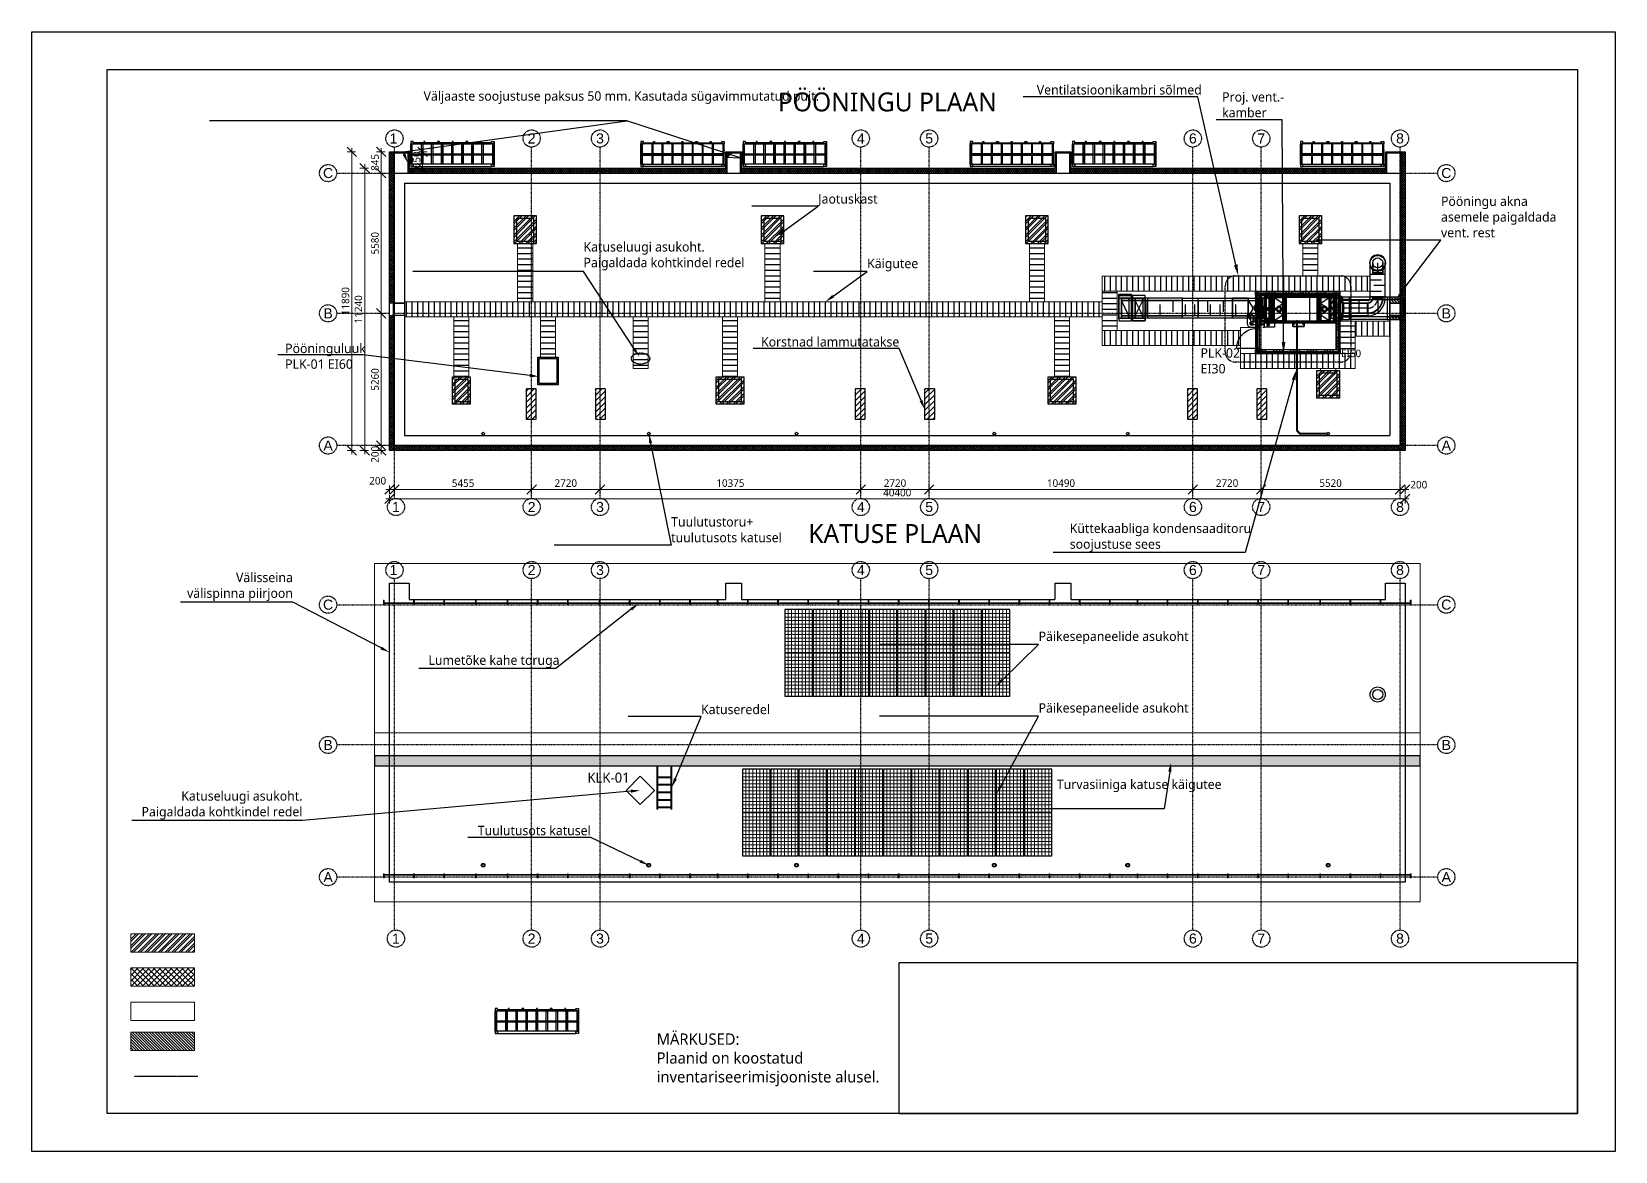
# Model space of a CAD drawing. Header units: millimetres. Extents: x 83708 to 840243643, y 645190 to 956201.
# Drawn here: x 302250 to 365250, y 822551 to 867101 of the extents above; entities that cross this region are included whole.
import ezdxf
from ezdxf import colors
from ezdxf.entities.mleader import LeaderData, LeaderLine
from ezdxf.math import Vec2, Vec3

# ---------------------------------------------------------------- set-up
doc = ezdxf.new("R2010")
doc.units = ezdxf.units.MM
doc.header["$PDMODE"] = 2
doc.header["$PDSIZE"] = 5
for name, pattern in [('ACAD_ISO02W100', [15, 12, -3]), ('CenterLine', [17.2, 13, -2, 0.2, -2]), ('DASHDOTX2', [50.8, 25.4, -12.7, 0, -12.7]), ('DASHED', [0.75, 0.5, -0.25]), ('DASHED2', [0.375, 0.25, -0.125]), ('HIDDEN', [200, 100, -100]), ('HIDDEN2', [4.7625, 3.175, -1.5875]), ('MiddleRoom', [1100000.0, 100000, 1000000.0]), ('UnderFloor', [7.5, 6, -1.5])]:
    doc.linetypes.add(name, pattern=pattern)
for name, color, linetype in [('!ESP_Avatäited plaanil', 7, 'Continuous'), ('!ESP_Lammutatav', 150, 'DASHED'), ('!ESP_Mineraalvill', 1, 'Continuous'), ('!ESP_Mõõt', 252, 'Continuous'), ('!ESP_Tekst', 7, 'Continuous'), ('!ESP_Teljed', 30, 'DASHDOTX2'), ('!ESP_Teras', 5, 'Continuous'), ('!ESP_Viited', 7, 'Continuous'), ('Betoon', 253, 'Continuous'), ('DUCT-S-1', 7, 'Continuous'), ('DUCT-S-1-COMPONENT', 7, 'Continuous'), ('DUCT-V-1', 7, 'Continuous'), ('DUCT-V-1-COMPONENT', 7, 'Continuous'), ('FLECAD1', 7, 'Continuous'), ('FLECAD2', 7, 'Continuous'), ('FLECAD3', 7, 'Continuous'), ('FLECAD4', 7, 'Continuous'), ('PIPE-H-1', 7, 'Continuous'), ('PIPE-H-1-COMPONENT', 7, 'Continuous'), ('SEWER-PIPE-S1', 7, 'Continuous')]:
    doc.layers.add(name, color=color, linetype=linetype)
for name, color, linetype, lineweight in [('!ESP_EI60 tuletõkkesektsioon', 1, 'DASHED', 30), ('!ESP_Fassaad', 7, 'Continuous', 9), ('!ESP_Konstruktsioon lõikes', 7, 'Continuous', 30), ('!ESP_Uus konstruktsioon', 6, 'Continuous', 9), ('_INVENTO ALUSPLAAN', 253, 'Continuous', 9), ('INFO', 7, 'Continuous', 9), ('Mineraalvill', 1, 'Continuous', 9), ('Sein', 7, 'Continuous', 9), ('Tuletõkkesektsioon EI60', 1, 'ACAD_ISO02W100', 30), ('TULETÕKKETSOON', 1, 'ACAD_ISO02W100', 9)]:
    doc.layers.add(name, color=color, linetype=linetype, lineweight=lineweight)
doc.layers.add('!ESP_no_print', color=252, linetype='Continuous', plot=False)
doc.styles.add('2.5_ISO', font='arial.ttf', dxfattribs={"height": 2.5})
doc.styles.add('Annotative', font='malgunsl.ttf', dxfattribs={"height": 2})
doc.styles.add('Arial', font='arial.ttf')
doc.styles.get("Standard").update_dxf_attribs({"font": 'arial.ttf', "height": 2})
doc.dimstyles.new('Annotative', dxfattribs={"dimtxt": 2.5, "dimasz": 2.5, "dimexe": 1.25, "dimexo": 0.625, "dimtad": 1, "dimdec": 0, "dimrnd": 5, "dimtxsty": 'Annotative', "dimblk": 'OBLIQUE', "dimcen": 0, "dimdle": 1, "dimadec": 0, "dimazin": 0, "dimtfac": 1, "dimtdec": 0, "dimtmove": 0, "dimatfit": 3, "dimfxl": 1, "dimfxlon": 1, "dimarcsym": 1})

msp = doc.modelspace()

# ---------------------------------------------------------------- texts
at = {"layer": '!ESP_EI60 tuletõkkesektsioon', "insert": (348749.1, 854503.7, -850), "char_height": 375, "width": 1973.513, "attachment_point": 1, "style": '2.5_ISO'}
msp.add_mtext('{\\fMalgun Gothic Semilight|b0|i0|c0|p34;PLK-02\\PEI30}', dxfattribs=at)
at = {"layer": '!ESP_Tekst', "style": 'Annotative'}
for s, insert, char_height, width, attachment_point in [('PÖÖNINGU PLAAN', (331939.7, 864299.4), 750, 30275.718, 4), ('KATUSE PLAAN', (333144.9, 847127.1), 750, 30275.718, 4), ('{\\fMalgun Gothic Semilight|b0|i0|c0|p34;MÄRKUSED:\\P\\pxql;Plaanid on koostatud inventariseerimisjooniste alusel.}', (327111.2, 827241.2), 450, 9310.783, 1)]:
    msp.add_mtext(s, dxfattribs=dict(at, insert=insert, char_height=char_height, width=width, attachment_point=attachment_point))
at = {"layer": '!ESP_Viited', "insert": (324357.2, 837620.4), "char_height": 400, "width": 4126.976, "attachment_point": 1, "style": 'Annotative'}
msp.add_mtext('{\\fMalgun Gothic Semilight|b0|i0|c0|p34;KLK-01}', dxfattribs=at)
at = {"layer": 'Tuletõkkesektsioon EI60', "ltscale": 0.2, "insert": (354341.7, 854450.3, -850), "char_height": 300, "width": 3095.232, "attachment_point": 1, "style": 'Annotative'}
msp.add_mtext('EI60', dxfattribs=at)

# ---------------------------------------------------------------- blocks, each defined once
blk = doc.blocks.new('A$Cef77760f')
at = {"layer": '!ESP_Teljed'}
for points in [[(-40000, -2104), (-40000, 11875)], [(-34545, -2104), (-34545, 11875)], [(-31825, -2104), (-31825, 11875)], [(-21450, -2104), (-21450, 11875)], [(-18730, -2104), (-18730, 11875)], [(-8240, -2104), (-8240, 11875)], [(-5520, -2104), (-5520, 11875)], [(0, -2104), (0, 11875)], [(-42300, 10840), (1500, 10840)], [(1500, 5260), (-42300, 5260)], [(1500, 0), (-42300, 0)]]:
    blk.add_lwpolyline(points, dxfattribs=at)
for centre in [(-40000, 12217), (-34545, 12217), (-31825, 12217), (-21450, 12217), (-18730, 12217), (-8240, 12217), (-5520, 12217), (0, 12217), (-42642, 10840), (1842, 10840), (-42642, 5260), (1842, 5260), (-42642, 0), (1842, 0), (-39943, -2446), (-34545, -2446), (-31825, -2446), (-21450, -2446), (-18730, -2446), (-8240, -2446), (-5520, -2446), (0, -2446)]:
    blk.add_circle(centre, 342, dxfattribs=at)
at = {"layer": '!ESP_Teljed', "char_height": 400, "width": 684.66, "attachment_point": 5, "style": 'Arial'}
for s, insert in [('{\\fArial|b0|i0|c186|p34;1}', (-40042, 12217)), ('2', (-34545, 12217)), ('3', (-31825, 12217)), ('4', (-21450, 12217)), ('5', (-18730, 12217)), ('6', (-8240, 12217)), ('7', (-5520, 12217)), ('8', (0, 12217)), ('C', (-42642, 10840)), ('C', (1842, 10840)), ('B', (-42642, 5260)), ('B', (1842, 5260)), ('A', (-42642, 0)), ('A', (1842, 0)), ('{\\fArial|b0|i0|c186|p34;1}', (-39943, -2446)), ('2', (-34545, -2446)), ('3', (-31825, -2446)), ('4', (-21450, -2446)), ('5', (-18730, -2446)), ('6', (-8240, -2446)), ('7', (-5520, -2446)), ('8', (0, -2446))]:
    blk.add_mtext(s, dxfattribs=dict(at, insert=insert))
blk = doc.blocks.new('A$C98a65306')
at = {"layer": '!ESP_Mineraalvill'}
h = blk.add_hatch(dxfattribs=at)
h.set_pattern_fill('ANSI37', color=256, scale=20)
h.set_pattern_definition([(45, (-94948.145, 83.69), (-44.90128, 44.90128), []), (135, (-94948.145, 83.69), (-44.90128, -44.90128), [])])
h.paths.add_polyline_path([(40000, -10840), (34480, -10840), (34480, -11040), (40200, -11040), (40200, 200), (40200, 850), (39420, 850), (39420, 200), (26900, 200), (26900, 850), (26280, 850), (26280, 200), (13800, 200), (13800, 850), (13180, 850), (13180, 200), (580, 200), (580, 850), (-200, 850), (-200, -11040), (8175, -11040), (8175, -10840), (400, -10840), (0, -10840), (0, 0), (0, 800), (530, 800), (530, 0), (3640, 0), (13230, 0), (13230, 800), (13750, 800), (13750, 0), (26330, 0), (26330, 800), (26850, 800), (26850, 0), (39470, 0), (39470, 800), (40000, 800), (40000, 0)])
h.paths.add_polyline_path([(21270, -11040), (21270, -10840), (8175, -10840), (8175, -11040)], flags=17)
h.paths.add_polyline_path([(34480, -11040), (34480, -10840), (21270, -10840), (21270, -11040)], flags=17)
at = {"layer": '!ESP_Konstruktsioon lõikes'}
blk.add_line((400, -400), (400, -10440), dxfattribs=at)
for points in [[(8175, -11040), (-200, -11040), (-200, 850), (580, 850), (580, 200), (13180, 200), (13180, 850), (13800, 850), (13800, 200), (26280, 200), (26280, 850), (26900, 850), (26900, 200), (39420, 200), (39420, 850), (40200, 850), (40200, 200), (40200, -11040), (-200, -11040)], [(0, 0), (0, 800), (530, 800), (530, 0)], [(13230, 0), (13230, 800), (13750, 800), (13750, 0)], [(26330, 0), (26330, 800), (26850, 800), (26850, 0)], [(39470, 0), (39470, 800), (40000, 800), (40000, 0)], [(0, -1900), (0, 0), (3640, 0)], [(57, 0), (3640, 0)], [(400, 0), (40000, 0)], [(400, -400), (39600, -400), (39600, -10440)], [(400, -10440), (39600, -10440)], [(400, -10840), (40000, -10840)]]:
    blk.add_lwpolyline(points, dxfattribs=at)
blk.add_lwpolyline([(0, 0), (40000, 0), (40000, -10840), (0, -10840)], close=True, dxfattribs=at)
at = {"lineweight": 0}
blk.add_blockref('A$Cef77760f', (40000, -10840), dxfattribs=at)
blk = doc.blocks.new('A$C1fbf0a3d')
at = {"layer": '!ESP_Lammutatav'}
h = blk.add_hatch(dxfattribs=at)
h.set_pattern_fill('ANSI31', color=256, scale=50)
h.set_pattern_definition([(45, (-317114.13, -855792.54), (-112.253202, 112.253202), [])])
h.paths.add_polyline_path([(-400, -1200), (0, -1200), (0, 0), (-400, 0)])
blk.add_lwpolyline([(-400, -1200), (0, -1200), (0, 0), (-400, 0)], close=True, dxfattribs=at)
blk = doc.blocks.new('A$C2928117b')
for p in [(250, 1850), (3010, 1850)]:
    blk.add_blockref('A$C1fbf0a3d', p)
blk = doc.blocks.new('A$C7fef8068')
at = {"layer": '!ESP_Konstruktsioon lõikes', "lineweight": 9, "ltscale": 0.01}
for points in [[(-41240, -1099), (-41240, -999), (-41210, -999), (-41210, -1099)], [(-41240, -1129), (-41240, -999), (-41210, -999), (-41210, -1099)], [(-41240, -1099), (-35455, -1099)], [(-41240, -1129), (-35455, -1129)], [(-41210, -1129), (-41210, -1159), (-41240, -1159), (-41240, -1129)], [(-41210, -1129), (-41210, -1159), (-41240, -1159), (-41240, -1129)], [(-40040, -1099), (-40040, -999), (-40010, -999), (-40010, -1099)], [(-40040, -1099), (-40040, -999), (-40010, -999), (-40010, -1099)], [(-40010, -1129), (-40010, -1159), (-40040, -1159), (-40040, -1129)], [(-40010, -1129), (-40010, -1159), (-40040, -1159), (-40040, -1129)], [(-38840, -1099), (-38840, -999), (-38810, -999), (-38810, -1099)], [(-38810, -1129), (-38810, -1159), (-38840, -1159), (-38840, -1129)], [(-37580, -1099), (-37580, -999), (-37550, -999), (-37550, -1099)], [(-37550, -1129), (-37550, -1159), (-37580, -1159), (-37580, -1129)], [(-36320, -1099), (-36320, -999), (-36290, -999), (-36290, -1099)], [(-36320, -1099), (-36320, -999), (-36290, -999), (-36290, -1099)], [(-36290, -1129), (-36290, -1159), (-36320, -1159), (-36320, -1129)], [(-36290, -1129), (-36290, -1159), (-36320, -1159), (-36320, -1129)], [(-35955, -1099), (-32995, -1099)], [(-35955, -1129), (-32995, -1129)], [(-35120, -1099), (-35120, -999), (-35090, -999), (-35090, -1099)], [(-35120, -1099), (-35120, -999), (-35090, -999), (-35090, -1099)], [(-35090, -1129), (-35090, -1159), (-35120, -1159), (-35120, -1129)], [(-35090, -1129), (-35090, -1159), (-35120, -1159), (-35120, -1129)], [(-34755, -1099), (-31460, -1099)], [(-34755, -1129), (-31460, -1129)], [(-33920, -1099), (-33920, -999), (-33890, -999), (-33890, -1099)], [(-33890, -1129), (-33890, -1159), (-33920, -1159), (-33920, -1129)], [(-32660, -1099), (-32660, -999), (-32630, -999), (-32630, -1099)], [(-32630, -1129), (-32630, -1159), (-32660, -1159), (-32660, -1129)], [(-31460, -1099), (-31460, -999), (-31430, -999), (-31430, -1099)], [(-31460, -1099), (-31460, -999), (-31430, -999), (-31430, -1099)], [(-31460, -1099), (-26760, -1099)], [(-31430, -1129), (-31430, -1159), (-31460, -1159), (-31460, -1129)], [(-31430, -1129), (-31430, -1159), (-31460, -1159), (-31460, -1129)], [(-31460, -1129), (-26760, -1129)], [(-30260, -1099), (-30260, -999), (-30230, -999), (-30230, -1099)], [(-30260, -1099), (-30260, -999), (-30230, -999), (-30230, -1099)], [(-30230, -1129), (-30230, -1159), (-30260, -1159), (-30260, -1129)], [(-30230, -1129), (-30230, -1159), (-30260, -1159), (-30260, -1129)], [(-29060, -1099), (-29060, -999), (-29030, -999), (-29030, -1099)], [(-29030, -1129), (-29030, -1159), (-29060, -1159), (-29060, -1129)], [(-27960, -1099), (-27960, -999), (-27930, -999), (-27930, -1099)], [(-27960, -1099), (-27960, -999), (-27930, -999), (-27930, -1099)], [(-27930, -1129), (-27930, -1159), (-27960, -1159), (-27960, -1129)], [(-27930, -1129), (-27930, -1159), (-27960, -1159), (-27960, -1129)], [(-27595, -1099), (-24695, -1099)], [(-27595, -1129), (-24695, -1129)], [(-26760, -1099), (-26760, -999), (-26730, -999), (-26730, -1099)], [(-26760, -1099), (-26760, -999), (-26730, -999), (-26730, -1099)], [(-26730, -1129), (-26730, -1159), (-26760, -1159), (-26760, -1129)], [(-26730, -1129), (-26730, -1159), (-26760, -1159), (-26760, -1129)], [(-25560, -1099), (-25560, -999), (-25530, -999), (-25530, -1099)], [(-25560, -1099), (-25560, -999), (-25530, -999), (-25530, -1099)], [(-25530, -1129), (-25530, -1159), (-25560, -1159), (-25560, -1129)], [(-25530, -1129), (-25530, -1159), (-25560, -1159), (-25560, -1129)], [(-25195, -1099), (-22295, -1099)], [(-25195, -1129), (-22295, -1129)], [(-24360, -1099), (-24360, -999), (-24330, -999), (-24330, -1099)], [(-24360, -1099), (-24360, -999), (-24330, -999), (-24330, -1099)], [(-24330, -1129), (-24330, -1159), (-24360, -1159), (-24360, -1129)], [(-24330, -1129), (-24330, -1159), (-24360, -1159), (-24360, -1129)], [(-23995, -1099), (-21095, -1099)], [(-23995, -1129), (-21095, -1129)], [(-23160, -1099), (-23160, -999), (-23130, -999), (-23130, -1099)], [(-23160, -1099), (-23160, -999), (-23130, -999), (-23130, -1099)], [(-23130, -1129), (-23130, -1159), (-23160, -1159), (-23160, -1129)], [(-23130, -1129), (-23130, -1159), (-23160, -1159), (-23160, -1129)], [(-22795, -1099), (-19560, -1099)], [(-22795, -1129), (-19560, -1129)], [(-21960, -1099), (-21960, -999), (-21930, -999), (-21930, -1099)], [(-21960, -1099), (-21960, -999), (-21930, -999), (-21930, -1099)], [(-21930, -1129), (-21930, -1159), (-21960, -1159), (-21960, -1129)], [(-21930, -1129), (-21930, -1159), (-21960, -1159), (-21960, -1129)], [(-20760, -1099), (-20760, -999), (-20730, -999), (-20730, -1099)], [(-20730, -1129), (-20730, -1159), (-20760, -1159), (-20760, -1129)], [(-19560, -1099), (-19560, -999), (-19530, -999), (-19530, -1099)], [(-19560, -1099), (-19560, -999), (-19530, -999), (-19530, -1099)], [(-19560, -1099), (-14760, -1099)], [(-19530, -1129), (-19530, -1159), (-19560, -1159), (-19560, -1129)], [(-19530, -1129), (-19530, -1159), (-19560, -1159), (-19560, -1129)], [(-19560, -1129), (-14760, -1129)], [(-18360, -1099), (-18360, -999), (-18330, -999), (-18330, -1099)], [(-18360, -1099), (-18360, -999), (-18330, -999), (-18330, -1099)], [(-18330, -1129), (-18330, -1159), (-18360, -1159), (-18360, -1129)], [(-18330, -1129), (-18330, -1159), (-18360, -1159), (-18360, -1129)], [(-17160, -1099), (-17160, -999), (-17130, -999), (-17130, -1099)], [(-17130, -1129), (-17130, -1159), (-17160, -1159), (-17160, -1129)], [(-15960, -1099), (-15960, -999), (-15930, -999), (-15930, -1099)], [(-15960, -1099), (-15960, -999), (-15930, -999), (-15930, -1099)], [(-15930, -1129), (-15930, -1159), (-15960, -1159), (-15960, -1129)], [(-15930, -1129), (-15930, -1159), (-15960, -1159), (-15960, -1129)], [(-15595, -1099), (-12695, -1099)], [(-15595, -1129), (-12695, -1129)], [(-14760, -1099), (-14760, -999), (-14730, -999), (-14730, -1099)], [(-14760, -1099), (-14760, -999), (-14730, -999), (-14730, -1099)], [(-14760, -1099), (-14760, -999), (-14730, -999), (-14730, -1099)], [(-14730, -1129), (-14730, -1159), (-14760, -1159), (-14760, -1129)], [(-14730, -1129), (-14730, -1159), (-14760, -1159), (-14760, -1129)], [(-14730, -1129), (-14730, -1159), (-14760, -1159), (-14760, -1129)], [(-14395, -1099), (-11595, -1099)], [(-14395, -1129), (-11595, -1129)], [(-13560, -1099), (-13560, -999), (-13530, -999), (-13530, -1099)], [(-13560, -1099), (-13560, -999), (-13530, -999), (-13530, -1099)], [(-13560, -1099), (-13560, -999), (-13530, -999), (-13530, -1099)], [(-13530, -1129), (-13530, -1159), (-13560, -1159), (-13560, -1129)], [(-13530, -1129), (-13530, -1159), (-13560, -1159), (-13560, -1129)], [(-13530, -1129), (-13530, -1159), (-13560, -1159), (-13560, -1129)], [(-13195, -1099), (-10395, -1099)], [(-13195, -1129), (-10395, -1129)], [(-12360, -1099), (-12360, -999), (-12330, -999), (-12330, -1099)], [(-12360, -1099), (-12360, -999), (-12330, -999), (-12330, -1099)], [(-12330, -1129), (-12330, -1159), (-12360, -1159), (-12360, -1129)], [(-12330, -1129), (-12330, -1159), (-12360, -1159), (-12360, -1129)], [(-12095, -1099), (-8860, -1099)], [(-12095, -1129), (-8860, -1129)], [(-11260, -1099), (-11260, -999), (-11230, -999), (-11230, -1099)], [(-11260, -1099), (-11260, -999), (-11230, -999), (-11230, -1099)], [(-11230, -1129), (-11230, -1159), (-11260, -1159), (-11260, -1129)], [(-11230, -1129), (-11230, -1159), (-11260, -1159), (-11260, -1129)], [(-10060, -1099), (-10060, -999), (-10030, -999), (-10030, -1099)], [(-10030, -1129), (-10030, -1159), (-10060, -1159), (-10060, -1129)], [(-8860, -1099), (-8860, -999), (-8830, -999), (-8830, -1099)], [(-8860, -1099), (-8860, -999), (-8830, -999), (-8830, -1099)], [(-8860, -1099), (-3990, -1099)], [(-8830, -1129), (-8830, -1159), (-8860, -1159), (-8860, -1129)], [(-8830, -1129), (-8830, -1159), (-8860, -1159), (-8860, -1129)], [(-8860, -1129), (-3990, -1129)], [(-7660, -1099), (-7660, -999), (-7630, -999), (-7630, -1099)], [(-7660, -1099), (-7660, -999), (-7630, -999), (-7630, -1099)], [(-7630, -1129), (-7630, -1159), (-7660, -1159), (-7660, -1129)], [(-7630, -1129), (-7630, -1159), (-7660, -1159), (-7660, -1129)], [(-6460, -1099), (-6460, -999), (-6430, -999), (-6430, -1099)], [(-6430, -1129), (-6430, -1159), (-6460, -1159), (-6460, -1129)], [(-5260, -1099), (-5260, -999), (-5230, -999), (-5230, -1099)], [(-5260, -1099), (-5260, -999), (-5230, -999), (-5230, -1099)], [(-5230, -1129), (-5230, -1159), (-5260, -1159), (-5260, -1129)], [(-5230, -1129), (-5230, -1159), (-5260, -1159), (-5260, -1129)], [(-4895, -1099), (-360, -1099)], [(-4895, -1129), (-360, -1129)], [(-3990, -1099), (-3990, -999), (-3960, -999), (-3960, -1099)], [(-3990, -1099), (-3990, -999), (-3960, -999), (-3960, -1099)], [(-3960, -1129), (-3960, -1159), (-3990, -1159), (-3990, -1129)], [(-3960, -1129), (-3960, -1159), (-3990, -1159), (-3990, -1129)], [(-2790, -1099), (-2790, -999), (-2760, -999), (-2760, -1099)], [(-2760, -1129), (-2760, -1159), (-2790, -1159), (-2790, -1129)], [(-1590, -1099), (-1590, -999), (-1560, -999), (-1560, -1099)], [(-1590, -1099), (-1590, -999), (-1560, -999), (-1560, -1099)], [(-1560, -1129), (-1560, -1159), (-1590, -1159), (-1590, -1129)], [(-1560, -1129), (-1560, -1159), (-1590, -1159), (-1590, -1129)], [(-390, -1099), (-390, -999), (-360, -999), (-360, -1099)], [(-390, -1099), (-390, -999), (-360, -999), (-360, -1129)], [(-360, -1129), (-360, -1159), (-390, -1159), (-390, -1129)], [(-360, -1129), (-360, -1159), (-390, -1159), (-390, -1129)]]:
    blk.add_lwpolyline(points, dxfattribs=at)
blk = doc.blocks.new('A$C9a407918')
at = {"layer": '!ESP_Teras'}
for points in [[(-3315, -75), (-3215, -75), (-3215, 25), (-3315, 25)], [(-3310, -70), (-3220, -70), (-3220, 20), (-3310, 20)], [(0, -75), (-100, -75), (-100, 25), (0, 25)], [(-5, -70), (-95, -70), (-95, 20), (-5, 20)], [(-3265, -875), (-3315, -875), (-3315, -75), (-3265, -75)], [(-3265, -466), (-2885, -466), (-2885, -516), (-3265, -516)], [(-100, -25), (-3215, -25), (-3215, -75), (-100, -75)], [(-2835, -875), (-2885, -875), (-2885, -75), (-2835, -75)], [(-2835, -466), (-2485, -466), (-2485, -516), (-2835, -516)], [(-2435, -875), (-2485, -875), (-2485, -75), (-2435, -75)], [(-2435, -466), (-2085, -466), (-2085, -516), (-2435, -516)], [(-2035, -875), (-2085, -875), (-2085, -75), (-2035, -75)], [(-2035, -466), (-1685, -466), (-1685, -516), (-2035, -516)], [(-1635, -875), (-1685, -875), (-1685, -75), (-1635, -75)], [(-1635, -466), (-1285, -466), (-1285, -516), (-1635, -516)], [(-1235, -875), (-1285, -875), (-1285, -75), (-1235, -75)], [(-1235, -466), (-885, -466), (-885, -516), (-1235, -516)], [(-835, -875), (-885, -875), (-885, -75), (-835, -75)], [(-835, -466), (-485, -466), (-485, -516), (-835, -516)], [(-435, -875), (-485, -875), (-485, -75), (-435, -75)], [(-435, -466), (-50, -466), (-50, -516), (-435, -516)], [(-50, -75), (0, -75), (0, -875), (-50, -875)], [(-50, -875), (0, -875), (0, -75), (-50, -75)], [(-3315, -975), (-3215, -975), (-3215, -875), (-3315, -875)], [(-3310, -970), (-3220, -970), (-3220, -880), (-3310, -880)], [(-100, -875), (-3215, -875), (-3215, -975), (-100, -975)], [(0, -975), (-100, -975), (-100, -875), (0, -875)], [(-5, -970), (-95, -970), (-95, -880), (-5, -880)]]:
    blk.add_lwpolyline(points, close=True, dxfattribs=at)
at = {"layer": '!ESP_Teras', "linetype": 'DASHED'}
for points in [[(-3268, -875), (-3312, -875), (-3312, -75), (-3268, -75)], [(-3265, -513), (-2885, -513), (-2885, -516), (-3265, -516)], [(-100, -28), (-3215, -28), (-3215, -72), (-100, -72)], [(-2838, -875), (-2882, -875), (-2882, -75), (-2838, -75)], [(-2835, -513), (-2485, -513), (-2485, -516), (-2835, -516)], [(-2438, -875), (-2482, -875), (-2482, -75), (-2438, -75)], [(-2435, -513), (-2085, -513), (-2085, -516), (-2435, -516)], [(-2038, -875), (-2082, -875), (-2082, -75), (-2038, -75)], [(-2035, -513), (-1685, -513), (-1685, -516), (-2035, -516)], [(-1638, -875), (-1682, -875), (-1682, -75), (-1638, -75)], [(-1635, -513), (-1285, -513), (-1285, -516), (-1635, -516)], [(-1238, -875), (-1282, -875), (-1282, -75), (-1238, -75)], [(-1235, -513), (-885, -513), (-885, -516), (-1235, -516)], [(-838, -875), (-882, -875), (-882, -75), (-838, -75)], [(-835, -513), (-485, -513), (-485, -516), (-835, -516)], [(-438, -875), (-482, -875), (-482, -75), (-438, -75)], [(-435, -513), (-50, -513), (-50, -516), (-435, -516)], [(-3, -875), (-47, -875), (-47, -75), (-3, -75)], [(-100, -878), (-3215, -878), (-3215, -972), (-100, -972)]]:
    blk.add_lwpolyline(points, close=True, dxfattribs=at)
at = {"color": 5, "linetype": 'ByBlock', "transparency": 33554687}
for points in [[(-2758, 25), (-2798, 25), (-2798, -15), (-2758, -15)], [(-2761, 22), (-2795, 22), (-2795, -12), (-2761, -12)], [(-2174, 25), (-2254, 25), (-2254, -15), (-2174, -15)], [(-2177, 22), (-2251, 22), (-2251, -12), (-2177, -12)], [(-1630, 25), (-1670, 25), (-1670, -15), (-1630, -15)], [(-1633, 22), (-1667, 22), (-1667, -12), (-1633, -12)], [(-1046, 25), (-1126, 25), (-1126, -15), (-1046, -15)], [(-1049, 22), (-1123, 22), (-1123, -12), (-1049, -12)], [(-502, 25), (-542, 25), (-542, -15), (-502, -15)], [(-505, 22), (-539, 22), (-539, -12), (-505, -12)], [(-3275, -305), (-3315, -305), (-3315, -345), (-3275, -345)], [(-3278, -308), (-3312, -308), (-3312, -342), (-3278, -342)], [(-2758, -15), (-2798, -15), (-2798, -25), (-2758, -25)], [(-2174, -15), (-2254, -15), (-2254, -25), (-2174, -25)], [(-1630, -15), (-1670, -15), (-1670, -25), (-1630, -25)], [(-1046, -15), (-1126, -15), (-1126, -25), (-1046, -25)], [(-502, -15), (-542, -15), (-542, -25), (-502, -25)]]:
    blk.add_lwpolyline(points, close=True, dxfattribs=at)
blk = doc.blocks.new('A$Ce4b8a139')
at = {"layer": '!ESP_Konstruktsioon lõikes'}
for points in [[(250, 3119), (1050, 3119), (1050, 2019), (250, 2019)], [(300, 3069), (1000, 3069), (1000, 2069), (300, 2069)]]:
    blk.add_lwpolyline(points, close=True, dxfattribs=at)
at = {"layer": 'Mineraalvill', "flags": 128}
blk.add_lwpolyline([(250, 3119), (1050, 3119), (1050, 2019), (250, 2019)], close=True, dxfattribs=at)
blk = doc.blocks.new('_Oblique')
at = {"color": 0, "linetype": 'ByBlock', "lineweight": -2}
blk.add_line((-0.5, -0.5), (0.5, 0.5), dxfattribs=at)
blk = doc.blocks.new('*D836')
at = {"layer": '!ESP_Mõõt', "color": 0, "lineweight": -2, "transparency": 16777216}
for p, q in [((-150, -12585), (5605, -12585)), ((0, -12435), (0, -12773)), ((5455, -12435), (5455, -12773))]:
    blk.add_line(p, q, dxfattribs=at)
at = {"layer": 'Defpoints', "color": 0, "transparency": 16777216}
for p in [(0, -11716), (5455, -11897), (5455, -12585)]:
    blk.add_point(p, dxfattribs=at)
at = {"layer": '!ESP_Mõõt', "color": 0, "lineweight": -2, "transparency": 16777216, "xscale": 375, "yscale": 375, "zscale": 375, "rotation": 180}
blk.add_blockref('_Oblique', (0, -12585), dxfattribs=at)
at = {"layer": '!ESP_Mõõt', "color": 0, "lineweight": -2, "transparency": 16777216, "xscale": 375, "yscale": 375, "zscale": 375}
blk.add_blockref('_Oblique', (5455, -12585), dxfattribs=at)
at = {"layer": '!ESP_Mõõt', "color": 0, "lineweight": 0, "transparency": 16777216, "insert": (2728, -12339), "char_height": 300, "attachment_point": 5, "style": 'Annotative'}
blk.add_mtext('5455', dxfattribs=at)
blk = doc.blocks.new('*D837')
at = {"layer": '!ESP_Mõõt', "color": 0, "lineweight": -2, "transparency": 16777216}
for p, q in [((5305, -12585), (8325, -12585)), ((5455, -12435), (5455, -12773)), ((8175, -12435), (8175, -12773))]:
    blk.add_line(p, q, dxfattribs=at)
at = {"layer": 'Defpoints', "color": 0, "transparency": 16777216}
for p in [(5455, -11897), (8175, -11951), (8175, -12585)]:
    blk.add_point(p, dxfattribs=at)
at = {"layer": '!ESP_Mõõt', "color": 0, "lineweight": -2, "transparency": 16777216, "xscale": 375, "yscale": 375, "zscale": 375, "rotation": 180}
blk.add_blockref('_Oblique', (5455, -12585), dxfattribs=at)
at = {"layer": '!ESP_Mõõt', "color": 0, "lineweight": -2, "transparency": 16777216, "xscale": 375, "yscale": 375, "zscale": 375}
blk.add_blockref('_Oblique', (8175, -12585), dxfattribs=at)
at = {"layer": '!ESP_Mõõt', "color": 0, "lineweight": 0, "transparency": 16777216, "insert": (6815, -12336), "char_height": 300, "attachment_point": 5, "style": 'Annotative'}
blk.add_mtext('2720', dxfattribs=at)
blk = doc.blocks.new('*D838')
at = {"layer": '!ESP_Mõõt', "color": 0, "lineweight": -2, "transparency": 16777216}
for p, q in [((8025, -12585), (18700, -12585)), ((8175, -12435), (8175, -12773)), ((18550, -12435), (18550, -12773))]:
    blk.add_line(p, q, dxfattribs=at)
at = {"layer": 'Defpoints', "color": 0, "transparency": 16777216}
for p in [(8175, -11951), (18550, -11896), (18550, -12585)]:
    blk.add_point(p, dxfattribs=at)
at = {"layer": '!ESP_Mõõt', "color": 0, "lineweight": -2, "transparency": 16777216, "xscale": 375, "yscale": 375, "zscale": 375, "rotation": 180}
blk.add_blockref('_Oblique', (8175, -12585), dxfattribs=at)
at = {"layer": '!ESP_Mõõt', "color": 0, "lineweight": -2, "transparency": 16777216, "xscale": 375, "yscale": 375, "zscale": 375}
blk.add_blockref('_Oblique', (18550, -12585), dxfattribs=at)
at = {"layer": '!ESP_Mõõt', "color": 0, "lineweight": 0, "transparency": 16777216, "insert": (13362, -12336), "char_height": 300, "attachment_point": 5, "style": 'Annotative'}
blk.add_mtext('10375', dxfattribs=at)
blk = doc.blocks.new('*D839')
at = {"layer": '!ESP_Mõõt', "color": 0, "lineweight": -2, "transparency": 16777216}
for p, q in [((18400, -12585), (21420, -12585)), ((18550, -12435), (18550, -12773)), ((21270, -12435), (21270, -12773))]:
    blk.add_line(p, q, dxfattribs=at)
at = {"layer": 'Defpoints', "color": 0, "transparency": 16777216}
for p in [(18550, -11896), (21270, -11914), (21270, -12585)]:
    blk.add_point(p, dxfattribs=at)
at = {"layer": '!ESP_Mõõt', "color": 0, "lineweight": -2, "transparency": 16777216, "xscale": 375, "yscale": 375, "zscale": 375, "rotation": 180}
blk.add_blockref('_Oblique', (18550, -12585), dxfattribs=at)
at = {"layer": '!ESP_Mõõt', "color": 0, "lineweight": -2, "transparency": 16777216, "xscale": 375, "yscale": 375, "zscale": 375}
blk.add_blockref('_Oblique', (21270, -12585), dxfattribs=at)
at = {"layer": '!ESP_Mõõt', "color": 0, "lineweight": 0, "transparency": 16777216, "insert": (19910, -12336), "char_height": 300, "attachment_point": 5, "style": 'Annotative'}
blk.add_mtext('2720', dxfattribs=at)
blk = doc.blocks.new('*D840')
at = {"layer": '!ESP_Mõõt', "color": 0, "lineweight": -2, "transparency": 16777216}
for p, q in [((21120, -12585), (31910, -12585)), ((21270, -12435), (21270, -12773)), ((31760, -12435), (31760, -12773))]:
    blk.add_line(p, q, dxfattribs=at)
at = {"layer": 'Defpoints', "color": 0, "transparency": 16777216}
for p in [(21270, -11914), (31760, -11878), (31760, -12585)]:
    blk.add_point(p, dxfattribs=at)
at = {"layer": '!ESP_Mõõt', "color": 0, "lineweight": -2, "transparency": 16777216, "xscale": 375, "yscale": 375, "zscale": 375, "rotation": 180}
blk.add_blockref('_Oblique', (21270, -12585), dxfattribs=at)
at = {"layer": '!ESP_Mõõt', "color": 0, "lineweight": -2, "transparency": 16777216, "xscale": 375, "yscale": 375, "zscale": 375}
blk.add_blockref('_Oblique', (31760, -12585), dxfattribs=at)
at = {"layer": '!ESP_Mõõt', "color": 0, "lineweight": 0, "transparency": 16777216, "insert": (26515, -12336), "char_height": 300, "attachment_point": 5, "style": 'Annotative'}
blk.add_mtext('10490', dxfattribs=at)
blk = doc.blocks.new('*D826')
at = {"layer": '!ESP_Mõõt', "color": 0, "lineweight": -2, "transparency": 16777216}
for p, q in [((31610, -12585), (34630, -12585)), ((31760, -12435), (31760, -12773)), ((34480, -12435), (34480, -12773))]:
    blk.add_line(p, q, dxfattribs=at)
at = {"layer": 'Defpoints', "color": 0, "transparency": 16777216}
for p in [(31760, -11878), (34480, -11787), (34480, -12585)]:
    blk.add_point(p, dxfattribs=at)
at = {"layer": '!ESP_Mõõt', "color": 0, "lineweight": -2, "transparency": 16777216, "xscale": 375, "yscale": 375, "zscale": 375, "rotation": 180}
blk.add_blockref('_Oblique', (31760, -12585), dxfattribs=at)
at = {"layer": '!ESP_Mõõt', "color": 0, "lineweight": -2, "transparency": 16777216, "xscale": 375, "yscale": 375, "zscale": 375}
blk.add_blockref('_Oblique', (34480, -12585), dxfattribs=at)
at = {"layer": '!ESP_Mõõt', "color": 0, "lineweight": 0, "transparency": 16777216, "insert": (33120, -12336), "char_height": 300, "attachment_point": 5, "style": 'Annotative'}
blk.add_mtext('2720', dxfattribs=at)
blk = doc.blocks.new('*D827')
at = {"layer": '!ESP_Mõõt', "color": 0, "lineweight": -2, "transparency": 16777216}
for p, q in [((34330, -12585), (40150, -12585)), ((34480, -12435), (34480, -12773)), ((40000, -12435), (40000, -12773))]:
    blk.add_line(p, q, dxfattribs=at)
at = {"layer": 'Defpoints', "color": 0, "transparency": 16777216}
for p in [(34480, -11787), (40000, -12023), (40000, -12585)]:
    blk.add_point(p, dxfattribs=at)
at = {"layer": '!ESP_Mõõt', "color": 0, "lineweight": -2, "transparency": 16777216, "xscale": 375, "yscale": 375, "zscale": 375, "rotation": 180}
blk.add_blockref('_Oblique', (34480, -12585), dxfattribs=at)
at = {"layer": '!ESP_Mõõt', "color": 0, "lineweight": -2, "transparency": 16777216, "xscale": 375, "yscale": 375, "zscale": 375}
blk.add_blockref('_Oblique', (40000, -12585), dxfattribs=at)
at = {"layer": '!ESP_Mõõt', "color": 0, "lineweight": 0, "transparency": 16777216, "insert": (37240, -12336), "char_height": 300, "attachment_point": 5, "style": 'Annotative'}
blk.add_mtext('5520', dxfattribs=at)
blk = doc.blocks.new('*D828')
at = {"layer": '!ESP_Mõõt', "color": 0, "lineweight": -2, "transparency": 16777216}
for p, q in [((-526, 150), (-526, -5730)), ((-376, 0), (-713, 0)), ((-376, -5580), (-713, -5580))]:
    blk.add_line(p, q, dxfattribs=at)
at = {"layer": 'Defpoints', "color": 0, "transparency": 16777216}
for p in [(-228, 0), (-526, -5580), (-228, -5580)]:
    blk.add_point(p, dxfattribs=at)
at = {"layer": '!ESP_Mõõt', "color": 0, "lineweight": -2, "transparency": 16777216, "xscale": 375, "yscale": 375, "zscale": 375}
for p, rotation in [((-526, 0), 90), ((-526, -5580), 270)]:
    blk.add_blockref('_Oblique', p, dxfattribs=dict(at, rotation=rotation))
at = {"layer": '!ESP_Mõõt', "color": 0, "lineweight": 0, "transparency": 16777216, "insert": (-775, -2790), "char_height": 300, "attachment_point": 5, "rotation": 90, "style": 'Annotative'}
blk.add_mtext('5580', dxfattribs=at)
blk = doc.blocks.new('*D829')
at = {"layer": '!ESP_Mõõt', "color": 0, "lineweight": -2, "transparency": 16777216}
for p, q in [((-376, -5580), (-713, -5580)), ((-526, -5430), (-526, -10990)), ((-376, -10840), (-713, -10840))]:
    blk.add_line(p, q, dxfattribs=at)
at = {"layer": 'Defpoints', "color": 0, "transparency": 16777216}
for p in [(-228, -5580), (-526, -10840), (-153, -10840)]:
    blk.add_point(p, dxfattribs=at)
at = {"layer": '!ESP_Mõõt', "color": 0, "lineweight": -2, "transparency": 16777216, "xscale": 375, "yscale": 375, "zscale": 375}
for p, rotation in [((-526, -5580), 90), ((-526, -10840), 270)]:
    blk.add_blockref('_Oblique', p, dxfattribs=dict(at, rotation=rotation))
at = {"layer": '!ESP_Mõõt', "color": 0, "lineweight": 0, "transparency": 16777216, "insert": (-775, -8210), "char_height": 300, "attachment_point": 5, "rotation": 90, "style": 'Annotative'}
blk.add_mtext('5260', dxfattribs=at)
blk = doc.blocks.new('*D830')
at = {"layer": '!ESP_Mõõt', "color": 0, "lineweight": -2, "transparency": 16777216}
for p, q in [((-376, 847), (-713, 847)), ((-526, -150), (-526, 997)), ((-376, 0), (-713, 0))]:
    blk.add_line(p, q, dxfattribs=at)
at = {"layer": 'Defpoints', "color": 0, "transparency": 16777216}
for p in [(-526, 847), (38, 847), (-228, 0)]:
    blk.add_point(p, dxfattribs=at)
at = {"layer": '!ESP_Mõõt', "color": 0, "lineweight": -2, "transparency": 16777216, "xscale": 375, "yscale": 375, "zscale": 375}
for p, rotation in [((-526, 847), 90), ((-526, 0), 270)]:
    blk.add_blockref('_Oblique', p, dxfattribs=dict(at, rotation=rotation))
at = {"layer": '!ESP_Mõõt', "color": 0, "lineweight": 0, "transparency": 16777216, "insert": (-775, 423), "char_height": 300, "attachment_point": 5, "rotation": 90, "style": 'Annotative'}
blk.add_mtext('845', dxfattribs=at)
blk = doc.blocks.new('*D831')
at = {"layer": '!ESP_Mõõt', "color": 0, "lineweight": -2, "transparency": 16777216}
for p, q in [((-1036, 200), (-1373, 200)), ((-1186, 350), (-1186, -11190)), ((-1036, -11040), (-1373, -11040))]:
    blk.add_line(p, q, dxfattribs=at)
at = {"layer": 'Defpoints', "color": 0, "transparency": 16777216}
for p in [(580, 200), (-1186, -11040), (-200, -11040)]:
    blk.add_point(p, dxfattribs=at)
at = {"layer": '!ESP_Mõõt', "color": 0, "lineweight": -2, "transparency": 16777216, "xscale": 375, "yscale": 375, "zscale": 375}
for p, rotation in [((-1186, 200), 90), ((-1186, -11040), 270)]:
    blk.add_blockref('_Oblique', p, dxfattribs=dict(at, rotation=rotation))
at = {"layer": '!ESP_Mõõt', "color": 0, "lineweight": 0, "transparency": 16777216, "insert": (-1435, -5420), "char_height": 300, "attachment_point": 5, "rotation": 90, "style": 'Annotative'}
blk.add_mtext('11240', dxfattribs=at)
blk = doc.blocks.new('*D832')
at = {"layer": '!ESP_Mõõt', "color": 0, "lineweight": -2, "transparency": 16777216}
for p, q in [((-526, -10690), (-526, -11190)), ((-376, -10840), (-713, -10840)), ((-376, -11040), (-713, -11040))]:
    blk.add_line(p, q, dxfattribs=at)
at = {"layer": 'Defpoints', "color": 0, "transparency": 16777216}
for p in [(-526, -11040), (-153, -10840), (38, -11040)]:
    blk.add_point(p, dxfattribs=at)
at = {"layer": '!ESP_Mõõt', "color": 0, "lineweight": -2, "transparency": 16777216, "xscale": 375, "yscale": 375, "zscale": 375}
for p, rotation in [((-526, -10840), 90), ((-526, -11040), 270)]:
    blk.add_blockref('_Oblique', p, dxfattribs=dict(at, rotation=rotation))
at = {"layer": '!ESP_Mõõt', "color": 0, "lineweight": 0, "transparency": 16777216, "insert": (-775, -11190), "char_height": 300, "attachment_point": 5, "rotation": 90, "style": 'Annotative'}
blk.add_mtext('200', dxfattribs=at)
blk = doc.blocks.new('*D833')
at = {"layer": '!ESP_Mõõt', "color": 0, "lineweight": -2, "transparency": 16777216}
for p, q in [((40350, -12962), (-350, -12962)), ((-200, -12812), (-200, -13150)), ((40200, -12812), (40200, -13150))]:
    blk.add_line(p, q, dxfattribs=at)
at = {"layer": 'Defpoints', "color": 0, "transparency": 16777216}
for p in [(-200, -11040), (40200, -11040), (-200, -12962)]:
    blk.add_point(p, dxfattribs=at)
at = {"layer": '!ESP_Mõõt', "color": 0, "lineweight": -2, "transparency": 16777216, "xscale": 375, "yscale": 375, "zscale": 375, "rotation": 180}
blk.add_blockref('_Oblique', (-200, -12962), dxfattribs=at)
at = {"layer": '!ESP_Mõõt', "color": 0, "lineweight": -2, "transparency": 16777216, "xscale": 375, "yscale": 375, "zscale": 375}
blk.add_blockref('_Oblique', (40200, -12962), dxfattribs=at)
at = {"layer": '!ESP_Mõõt', "color": 0, "lineweight": 0, "transparency": 16777216, "insert": (20000, -12713), "char_height": 300, "attachment_point": 5, "style": 'Annotative'}
blk.add_mtext('40400', dxfattribs=at)
blk = doc.blocks.new('*D834')
at = {"layer": '!ESP_Mõõt', "color": 0, "lineweight": -2, "transparency": 16777216}
for p, q in [((150, -12585), (-350, -12585)), ((-200, -12435), (-200, -12773)), ((0, -12435), (0, -12773))]:
    blk.add_line(p, q, dxfattribs=at)
at = {"layer": 'Defpoints', "color": 0, "transparency": 16777216}
for p in [(-200, -11040), (0, -11716), (-200, -12585)]:
    blk.add_point(p, dxfattribs=at)
at = {"layer": '!ESP_Mõõt', "color": 0, "lineweight": -2, "transparency": 16777216, "xscale": 375, "yscale": 375, "zscale": 375, "rotation": 180}
blk.add_blockref('_Oblique', (-200, -12585), dxfattribs=at)
at = {"layer": '!ESP_Mõõt', "color": 0, "lineweight": -2, "transparency": 16777216, "xscale": 375, "yscale": 375, "zscale": 375}
blk.add_blockref('_Oblique', (0, -12585), dxfattribs=at)
at = {"layer": '!ESP_Mõõt', "color": 0, "lineweight": 0, "transparency": 16777216, "insert": (-667, -12243), "char_height": 300, "attachment_point": 5, "style": 'Annotative'}
blk.add_mtext('200', dxfattribs=at)
blk = doc.blocks.new('*D835')
at = {"layer": '!ESP_Mõõt', "color": 0, "lineweight": -2, "transparency": 16777216}
for p, q in [((39850, -12585), (40350, -12585)), ((40000, -12435), (40000, -12773)), ((40200, -12435), (40200, -12773))]:
    blk.add_line(p, q, dxfattribs=at)
at = {"layer": 'Defpoints', "color": 0, "transparency": 16777216}
for p in [(40200, -11040), (40000, -12023), (40200, -12585)]:
    blk.add_point(p, dxfattribs=at)
at = {"layer": '!ESP_Mõõt', "color": 0, "lineweight": -2, "transparency": 16777216, "xscale": 375, "yscale": 375, "zscale": 375, "rotation": 180}
blk.add_blockref('_Oblique', (40000, -12585), dxfattribs=at)
at = {"layer": '!ESP_Mõõt', "color": 0, "lineweight": -2, "transparency": 16777216, "xscale": 375, "yscale": 375, "zscale": 375}
blk.add_blockref('_Oblique', (40200, -12585), dxfattribs=at)
at = {"layer": '!ESP_Mõõt', "color": 0, "lineweight": 0, "transparency": 16777216, "insert": (40749, -12400), "char_height": 300, "attachment_point": 5, "style": 'Annotative'}
blk.add_mtext('200', dxfattribs=at)
blk = doc.blocks.new('*D841')
at = {"layer": '!ESP_Mõõt', "color": 0, "lineweight": -2, "transparency": 16777216}
for p, q in [((968, 850), (1305, 850)), ((1118, 50), (1118, 1000)), ((968, 200), (1305, 200))]:
    blk.add_line(p, q, dxfattribs=at)
at = {"layer": 'Defpoints', "color": 0, "transparency": 16777216}
for p in [(-200, 850), (1118, 850), (580, 200)]:
    blk.add_point(p, dxfattribs=at)
at = {"layer": '!ESP_Mõõt', "color": 0, "lineweight": -2, "transparency": 16777216, "xscale": 375, "yscale": 375, "zscale": 375}
for p, rotation in [((1118, 850), 90), ((1118, 200), 270)]:
    blk.add_blockref('_Oblique', p, dxfattribs=dict(at, rotation=rotation))
at = {"layer": '!ESP_Mõõt', "color": 0, "lineweight": 0, "transparency": 16777216, "insert": (876, 527), "char_height": 300, "attachment_point": 5, "rotation": 90, "style": 'Annotative'}
blk.add_mtext('650', dxfattribs=at)
blk = doc.blocks.new('*D842')
at = {"layer": '!ESP_Mõõt', "color": 0, "lineweight": -2, "transparency": 16777216}
for p, q in [((-1551, 850), (-1888, 850)), ((-1701, 1000), (-1701, -11190)), ((-1551, -11040), (-1888, -11040))]:
    blk.add_line(p, q, dxfattribs=at)
at = {"layer": 'Defpoints', "color": 0, "transparency": 16777216}
for p in [(38, 850), (-1701, -11040), (-401, -11040)]:
    blk.add_point(p, dxfattribs=at)
at = {"layer": '!ESP_Mõõt', "color": 0, "lineweight": -2, "transparency": 16777216, "xscale": 375, "yscale": 375, "zscale": 375}
for p, rotation in [((-1701, 850), 90), ((-1701, -11040), 270)]:
    blk.add_blockref('_Oblique', p, dxfattribs=dict(at, rotation=rotation))
at = {"layer": '!ESP_Mõõt', "color": 0, "lineweight": 0, "transparency": 16777216, "insert": (-1951, -5095), "char_height": 300, "attachment_point": 5, "rotation": 90, "style": 'Annotative'}
blk.add_mtext('11890', dxfattribs=at)
blk = doc.blocks.new('AC02935765_20221207113114_0')
at = {"layer": 'FLECAD1', "linetype": 'Continuous'}
for points in [[(0, 1145, 218), (1, 1145, 218), (1, 304.9999, 218), (0, 304.9999, 218)], [(0, 1145, 218), (0, 304.9999, 218), (0, 304.9999, 658), (0, 1145, 658)], [(0, 1145, 218), (0, 1145, 658), (1, 1145, 658), (1, 1145, 218)], [(0, 1145, 658), (0, 304.9999, 658), (1, 304.9999, 658), (1, 1145, 658)], [(1, 1145, 218), (1, 1145, 658), (1, 304.9999, 658), (1, 304.9999, 218)], [(1, 1125, 238), (125, 1125, 238), (125, 324.9999, 238), (1, 324.9999, 238)], [(1, 1125, 238), (1, 324.9999, 238), (1, 324.9999, 638), (1, 1125, 638)], [(1, 1125, 238), (1, 1125, 638), (125, 1125, 638), (125, 1125, 238)], [(1, 1125, 638), (1, 324.9999, 638), (125, 324.9999, 638), (125, 1125, 638)], [(425, 140, 150), (125, 139.9999, 150), (125, 1240, 150), (424.9999, 1240, 150)], [(125, 139.9999, 150), (125, 139.9999, 726), (125, 1240, 726), (125, 1240, 150)], [(424.9999, 1240, 150), (125, 1240, 150), (125, 1240, 726), (424.9999, 1240, 726)], [(425, 140, 726), (424.9999, 1240, 726), (125, 1240, 726), (125, 139.9999, 726)], [(424.9999, 1168), (125, 1168), (125, 1226), (424.9999, 1226)], [(125, 1168), (125, 1168, 150), (125, 1226, 150), (125, 1226)], [(424.9999, 1226), (125, 1226), (125, 1226, 150), (424.9999, 1226, 150)], [(424.9999, 1168, 150), (424.9999, 1226, 150), (125, 1226, 150), (125, 1168, 150)], [(424.9999, 1168), (424.9999, 1168, 150), (125, 1168, 150), (125, 1168)], [(183, 211.9999), (125, 211.9999), (125, 1168), (183, 1168)], [(125, 211.9999), (125, 211.9999, 150), (125, 1168, 150), (125, 1168)], [(183, 1168), (125, 1168), (125, 1168, 150), (183, 1168, 150)], [(183, 211.9999, 150), (183, 1168, 150), (125, 1168, 150), (125, 211.9999, 150)], [(125, 1125, 238), (125, 1125, 638), (125, 324.9999, 638), (125, 324.9999, 238)], [(183, 211.9999), (183, 1168), (183, 1168, 150), (183, 211.9999, 150)], [(299.9999, 1145, 794), (300.9999, 1145, 794), (301, 304.9999, 794), (300, 304.9999, 794)], [(299.9999, 1145, 794), (300, 304.9999, 794), (300, 304.9999, 1234), (299.9999, 1145, 1234)], [(299.9999, 1145, 794), (299.9999, 1145, 1234), (300.9999, 1145, 1234), (300.9999, 1145, 794)], [(299.9999, 1145, 1234), (300, 304.9999, 1234), (301, 304.9999, 1234), (300.9999, 1145, 1234)], [(300.9999, 1145, 794), (300.9999, 1145, 1234), (301, 304.9999, 1234), (301, 304.9999, 794)], [(300.9999, 1125, 814), (424.9999, 1125, 814), (425, 324.9999, 814), (301, 324.9999, 814)], [(300.9999, 1125, 814), (301, 324.9999, 814), (301, 324.9999, 1214), (300.9999, 1125, 1214)], [(300.9999, 1125, 814), (300.9999, 1125, 1214), (424.9999, 1125, 1214), (424.9999, 1125, 814)], [(300.9999, 1125, 1214), (301, 324.9999, 1214), (425, 324.9999, 1214), (424.9999, 1125, 1214)], [(425, 212), (367, 212), (366.9999, 1168), (424.9999, 1168)], [(367, 212), (367, 212, 150), (366.9999, 1168, 150), (366.9999, 1168)], [(424.9999, 1168), (366.9999, 1168), (366.9999, 1168, 150), (424.9999, 1168, 150)], [(425, 212, 150), (424.9999, 1168, 150), (366.9999, 1168, 150), (367, 212, 150)], [(925, 140, 150), (425, 140, 150), (424.9999, 1240, 150), (924.9999, 1240, 150)], [(425, 140, 150), (425, 140, 1302), (424.9999, 1240, 1302), (424.9999, 1240, 150)], [(924.9999, 1240, 150), (424.9999, 1240, 150), (424.9999, 1240, 1302), (924.9999, 1240, 1302)], [(925, 140, 1302), (924.9999, 1240, 1302), (424.9999, 1240, 1302), (425, 140, 1302)], [(425, 140, 150), (424.9999, 1240, 150), (424.9999, 1240, 726), (425, 140, 726)], [(924.9999, 1168), (424.9999, 1168), (424.9999, 1226), (924.9999, 1226)], [(424.9999, 1168), (424.9999, 1168, 150), (424.9999, 1226, 150), (424.9999, 1226)], [(924.9999, 1226), (424.9999, 1226), (424.9999, 1226, 150), (924.9999, 1226, 150)], [(924.9999, 1168, 150), (924.9999, 1226, 150), (424.9999, 1226, 150), (424.9999, 1168, 150)], [(424.9999, 1168), (424.9999, 1226), (424.9999, 1226, 150), (424.9999, 1168, 150)], [(924.9999, 1168), (924.9999, 1168, 150), (424.9999, 1168, 150), (424.9999, 1168)], [(483, 212), (425, 212), (424.9999, 1168), (482.9999, 1168)], [(425, 212), (425, 212, 150), (424.9999, 1168, 150), (424.9999, 1168)], [(482.9999, 1168), (424.9999, 1168), (424.9999, 1168, 150), (482.9999, 1168, 150)], [(483, 212, 150), (482.9999, 1168, 150), (424.9999, 1168, 150), (425, 212, 150)], [(425, 212), (424.9999, 1168), (424.9999, 1168, 150), (425, 212, 150)], [(424.9999, 1125, 814), (424.9999, 1125, 1214), (425, 324.9999, 1214), (425, 324.9999, 814)], [(483, 212), (482.9999, 1168), (482.9999, 1168, 150), (483, 212, 150)], [(925, 212), (867, 212), (866.9999, 1168), (924.9999, 1168)], [(867, 212), (867, 212, 150), (866.9999, 1168, 150), (866.9999, 1168)], [(924.9999, 1168), (866.9999, 1168), (866.9999, 1168, 150), (924.9999, 1168, 150)], [(925, 212, 150), (924.9999, 1168, 150), (866.9999, 1168, 150), (867, 212, 150)], [(2275, 140.0001, 150), (925, 140, 150), (924.9999, 1240, 150), (2275, 1240, 150)], [(925, 140, 150), (925, 140, 1302), (924.9999, 1240, 1302), (924.9999, 1240, 150)], [(2275, 1240, 150), (924.9999, 1240, 150), (924.9999, 1240, 1302), (2275, 1240, 1302)], [(2275, 140.0001, 1302), (2275, 1240, 1302), (924.9999, 1240, 1302), (925, 140, 1302)], [(925, 140, 150), (924.9999, 1240, 150), (924.9999, 1240, 1302), (925, 140, 1302)], [(2275, 1168), (924.9999, 1168), (924.9999, 1226), (2275, 1226)], [(924.9999, 1168), (924.9999, 1168, 150), (924.9999, 1226, 150), (924.9999, 1226)], [(2275, 1226), (924.9999, 1226), (924.9999, 1226, 150), (2275, 1226, 150)], [(2275, 1168, 150), (2275, 1226, 150), (924.9999, 1226, 150), (924.9999, 1168, 150)], [(924.9999, 1168), (924.9999, 1226), (924.9999, 1226, 150), (924.9999, 1168, 150)], [(2275, 1168), (2275, 1168, 150), (924.9999, 1168, 150), (924.9999, 1168)], [(983, 212), (925, 212), (924.9999, 1168), (982.9999, 1168)], [(925, 212), (925, 212, 150), (924.9999, 1168, 150), (924.9999, 1168)], [(982.9999, 1168), (924.9999, 1168), (924.9999, 1168, 150), (982.9999, 1168, 150)], [(983, 212, 150), (982.9999, 1168, 150), (924.9999, 1168, 150), (925, 212, 150)], [(925, 212), (924.9999, 1168), (924.9999, 1168, 150), (925, 212, 150)], [(983, 212), (982.9999, 1168), (982.9999, 1168, 150), (983, 212, 150)], [(2275, 212.0001), (2217, 212.0001), (2217, 1168), (2275, 1168)], [(2217, 212.0001), (2217, 212.0001, 150), (2217, 1168, 150), (2217, 1168)], [(2275, 1168), (2217, 1168), (2217, 1168, 150), (2275, 1168, 150)], [(2275, 212.0001, 150), (2275, 1168, 150), (2217, 1168, 150), (2217, 212.0001, 150)], [(2275, 140.0001, 150), (2275, 1240, 150), (2275, 1240, 1302), (2275, 140.0001, 1302)], [(2925, 140.0002, 150), (2275, 140.0001, 150), (2275, 1240, 150), (2925, 1240, 150)], [(2275, 140.0001, 150), (2275, 140.0001, 1302), (2275, 1240, 1302), (2275, 1240, 150)], [(2925, 1240, 150), (2275, 1240, 150), (2275, 1240, 1302), (2925, 1240, 1302)], [(2925, 140.0002, 1302), (2925, 1240, 1302), (2275, 1240, 1302), (2275, 140.0001, 1302)], [(2275, 1168), (2275, 1226), (2275, 1226, 150), (2275, 1168, 150)], [(2925, 1168), (2275, 1168), (2275, 1226), (2925, 1226)], [(2275, 1168), (2275, 1168, 150), (2275, 1226, 150), (2275, 1226)], [(2925, 1226), (2275, 1226), (2275, 1226, 150), (2925, 1226, 150)], [(2925, 1168, 150), (2925, 1226, 150), (2275, 1226, 150), (2275, 1168, 150)], [(2275, 212.0001), (2275, 1168), (2275, 1168, 150), (2275, 212.0001, 150)], [(2925, 1168), (2925, 1168, 150), (2275, 1168, 150), (2275, 1168)], [(2333, 212.0001), (2275, 212.0001), (2275, 1168), (2333, 1168)], [(2275, 212.0001), (2275, 212.0001, 150), (2275, 1168, 150), (2275, 1168)], [(2333, 1168), (2275, 1168), (2275, 1168, 150), (2333, 1168, 150)], [(2333, 212.0001, 150), (2333, 1168, 150), (2275, 1168, 150), (2275, 212.0001, 150)], [(2333, 212.0001), (2333, 1168), (2333, 1168, 150), (2333, 212.0001, 150)], [(2925, 212.0002), (2867, 212.0002), (2867, 1168), (2925, 1168)], [(2867, 212.0002), (2867, 212.0002, 150), (2867, 1168, 150), (2867, 1168)], [(2925, 1168), (2867, 1168), (2867, 1168, 150), (2925, 1168, 150)], [(2925, 212.0002, 150), (2925, 1168, 150), (2867, 1168, 150), (2867, 212.0002, 150)], [(2925, 140.0002, 150), (2925, 1240, 150), (2925, 1240, 1302), (2925, 140.0002, 1302)], [(2925, 1168), (2925, 1226), (2925, 1226, 150), (2925, 1168, 150)], [(2925, 212.0002), (2925, 1168), (2925, 1168, 150), (2925, 212.0002, 150)], [(0, 304.9999, 218), (1, 304.9999, 218), (1, 304.9999, 658), (0, 304.9999, 658)], [(1, 324.9999, 238), (125, 324.9999, 238), (125, 324.9999, 638), (1, 324.9999, 638)], [(425, 154), (125, 153.9999), (125, 211.9999), (425, 212)], [(425, 212), (125, 211.9999), (125, 211.9999, 150), (425, 212, 150)], [(425, 154, 150), (425, 212, 150), (125, 211.9999, 150), (125, 153.9999, 150)], [(183, 211.9999), (183, 211.9999, 150), (125, 211.9999, 150), (125, 211.9999)], [(125, 153.9999), (125, 153.9999, 150), (125, 211.9999, 150), (125, 211.9999)], [(425, 154), (425, 154, 150), (125, 153.9999, 150), (125, 153.9999)], [(425, 140, 150), (425, 140, 726), (125, 139.9999, 726), (125, 139.9999, 150)], [(300, 304.9999, 794), (301, 304.9999, 794), (301, 304.9999, 1234), (300, 304.9999, 1234)], [(301, 324.9999, 814), (425, 324.9999, 814), (425, 324.9999, 1214), (301, 324.9999, 1214)], [(425, 212), (425, 212, 150), (367, 212, 150), (367, 212)], [(483, 212), (483, 212, 150), (425, 212, 150), (425, 212)], [(925, 154), (425, 154), (425, 212), (925, 212)], [(425, 154), (425, 154, 150), (425, 212, 150), (425, 212)], [(925, 212), (425, 212), (425, 212, 150), (925, 212, 150)], [(925, 154, 150), (925, 212, 150), (425, 212, 150), (425, 154, 150)], [(425, 154), (425, 212), (425, 212, 150), (425, 154, 150)], [(925, 154), (925, 154, 150), (425, 154, 150), (425, 154)], [(925, 140, 150), (925, 140, 1302), (425, 140, 1302), (425, 140, 150)], [(925, 212), (925, 212, 150), (867, 212, 150), (867, 212)], [(2275, 154.0001), (925, 154), (925, 212), (2275, 212.0001)], [(2275, 212.0001), (925, 212), (925, 212, 150), (2275, 212.0001, 150)], [(2275, 154.0001, 150), (2275, 212.0001, 150), (925, 212, 150), (925, 154, 150)], [(983, 212), (983, 212, 150), (925, 212, 150), (925, 212)], [(925, 154), (925, 154, 150), (925, 212, 150), (925, 212)], [(925, 154), (925, 212), (925, 212, 150), (925, 154, 150)], [(2275, 154.0001), (2275, 154.0001, 150), (925, 154, 150), (925, 154)], [(2275, 140.0001, 150), (2275, 140.0001, 1302), (925, 140, 1302), (925, 140, 150)], [(1248.5, 0.00003, 329), (1248.5, 140, 329), (1701.5, 140.0001, 329), (1701.5, 0.00008, 329)], [(1248.5, 140, 329), (1248.5, 140, 1225.5), (1701.5, 140.0001, 1225.5), (1701.5, 140.0001, 329)], [(1248.5, 0.00003, 1225.5), (1701.5, 0.00008, 1225.5), (1701.5, 140.0001, 1225.5), (1248.5, 140, 1225.5)], [(1248.5, 0.00003, 329), (1248.5, 0.00003, 1225.5), (1248.5, 140, 1225.5), (1248.5, 140, 329)], [(1248.5, 0.00003, 329), (1701.5, 0.00008, 329), (1701.5, 0.00008, 1225.5), (1248.5, 0.00003, 1225.5)], [(1701.5, 0.00008, 329), (1701.5, 140.0001, 329), (1701.5, 140.0001, 1225.5), (1701.5, 0.00008, 1225.5)], [(2275, 212.0001), (2275, 212.0001, 150), (2217, 212.0001, 150), (2217, 212.0001)], [(2925, 154.0002), (2275, 154.0001), (2275, 212.0001), (2925, 212.0002)], [(2925, 212.0002), (2275, 212.0001), (2275, 212.0001, 150), (2925, 212.0002, 150)], [(2925, 154.0002, 150), (2925, 212.0002, 150), (2275, 212.0001, 150), (2275, 154.0001, 150)], [(2275, 154.0001), (2275, 212.0001), (2275, 212.0001, 150), (2275, 154.0001, 150)], [(2333, 212.0001), (2333, 212.0001, 150), (2275, 212.0001, 150), (2275, 212.0001)], [(2275, 154.0001), (2275, 154.0001, 150), (2275, 212.0001, 150), (2275, 212.0001)], [(2925, 154.0002), (2925, 154.0002, 150), (2275, 154.0001, 150), (2275, 154.0001)], [(2925, 140.0002, 150), (2925, 140.0002, 1302), (2275, 140.0001, 1302), (2275, 140.0001, 150)], [(2925, 212.0002), (2925, 212.0002, 150), (2867, 212.0002, 150), (2867, 212.0002)], [(2925, 154.0002), (2925, 212.0002), (2925, 212.0002, 150), (2925, 154.0002, 150)]]:
    blk.add_3dface(points, dxfattribs=at)
at = {"layer": 'FLECAD2', "linetype": 'Continuous'}
for points in [[(125, 189.9999, 203), (125, 189.9999, 673), (125, 1190, 673), (125, 1190, 203), (125, 189.9999, 203)], [(125, 189.9999, 203), (125, 189.9999, 673), (125, 1190, 673), (125, 1190, 203), (125, 189.9999, 203)], [(374.9999, 1240, 203), (175, 1240, 203), (175, 1240, 673), (374.9999, 1240, 673), (374.9999, 1240, 203)], [(175, 1240, 203), (175, 1240, 203), (175, 1240, 673), (175, 1240, 673), (175, 1240, 203)], [(375, 190, 150), (175, 189.9999, 150), (175, 1190, 150), (374.9999, 1190, 150), (375, 190, 150)], [(175, 189.9999, 150), (175, 189.9999, 150), (175, 1190, 150), (175, 1190, 150), (175, 189.9999, 150)], [(375, 190, 726), (374.9999, 1190, 726), (175, 1190, 726), (175, 189.9999, 726), (375, 190, 726)], [(175, 189.9999, 726), (175, 1190, 726), (175, 1190, 726), (175, 189.9999, 726), (175, 189.9999, 726)], [(425, 190, 203), (425, 190, 673), (424.9999, 1190, 673), (424.9999, 1190, 203), (425, 190, 203)], [(425, 190, 203), (425, 190, 673), (424.9999, 1190, 673), (424.9999, 1190, 203), (425, 190, 203)], [(424.9999, 1190, 779), (425, 190, 779), (425, 190, 1249), (424.9999, 1190, 1249), (424.9999, 1190, 779)], [(424.9999, 1190, 779), (425, 190, 779), (425, 190, 1249), (424.9999, 1190, 1249), (424.9999, 1190, 779)], [(425, 190, 203), (424.9999, 1190, 203), (424.9999, 1190, 673), (425, 190, 673), (425, 190, 203)], [(924.9999, 1240, 203), (474.9999, 1240, 203), (474.9999, 1240, 673), (924.9999, 1240, 673), (924.9999, 1240, 203)], [(474.9999, 1240, 203), (474.9999, 1240, 203), (474.9999, 1240, 673), (474.9999, 1240, 673), (474.9999, 1240, 203)], [(474.9999, 1240, 779), (474.9999, 1240, 1249), (474.9999, 1240, 1249), (474.9999, 1240, 779), (474.9999, 1240, 779)], [(474.9999, 1240, 779), (474.9999, 1240, 1249), (874.9999, 1240, 1249), (874.9999, 1240, 779), (474.9999, 1240, 779)], [(925, 190, 150), (475, 190, 150), (474.9999, 1190, 150), (924.9999, 1190, 150), (925, 190, 150)], [(475, 190, 150), (475, 190, 150), (474.9999, 1190, 150), (474.9999, 1190, 150), (475, 190, 150)], [(474.9999, 1190, 1302), (475, 190, 1302), (475, 190, 1302), (474.9999, 1190, 1302), (474.9999, 1190, 1302)], [(474.9999, 1190, 1302), (475, 190, 1302), (875, 190, 1302), (874.9999, 1190, 1302), (474.9999, 1190, 1302)], [(874.9999, 1240, 779), (874.9999, 1240, 1249), (924.9999, 1240, 1249), (924.9999, 1240, 779), (874.9999, 1240, 779)], [(874.9999, 1190, 1302), (875, 190, 1302), (925, 190, 1302), (924.9999, 1190, 1302), (874.9999, 1190, 1302)], [(2275, 1240, 203), (924.9999, 1240, 203), (924.9999, 1240, 1249), (2275, 1240, 1249), (2275, 1240, 203)], [(2275, 190.0001, 150), (925, 190, 150), (924.9999, 1190, 150), (2275, 1190, 150), (2275, 190.0001, 150)], [(925, 190, 203), (925, 190, 1249), (924.9999, 1190, 1249), (924.9999, 1190, 203), (925, 190, 203)], [(2275, 190.0001, 1302), (2275, 1190, 1302), (924.9999, 1190, 1302), (925, 190, 1302), (2275, 190.0001, 1302)], [(925, 190, 203), (924.9999, 1190, 203), (924.9999, 1190, 673), (925, 190, 673), (925, 190, 203)], [(924.9999, 1190, 779), (924.9999, 1190, 1249), (925, 190, 1249), (925, 190, 779), (924.9999, 1190, 779)], [(924.9999, 1190, 779), (924.9999, 1190, 1249), (925, 190, 1249), (925, 190, 779), (924.9999, 1190, 779)], [(2325, 1240, 779), (2275, 1240, 779), (2275, 1240, 1249), (2325, 1240, 1249), (2325, 1240, 779)], [(2275, 1240, 203), (2275, 1240, 673), (2725, 1240, 673), (2725, 1240, 203), (2275, 1240, 203)], [(2275, 190.0001, 203), (2275, 1190, 203), (2275, 1190, 1249), (2275, 190.0001, 1249), (2275, 190.0001, 203)], [(2275, 1190, 150), (2725, 1190, 150), (2725, 190.0002, 150), (2275, 190.0001, 150), (2275, 1190, 150)], [(2275, 190.0001, 779), (2275, 190.0001, 1249), (2275, 1190, 1249), (2275, 1190, 779), (2275, 190.0001, 779)], [(2275, 190.0001, 779), (2275, 190.0001, 1249), (2275, 1190, 1249), (2275, 1190, 779), (2275, 190.0001, 779)], [(2275, 1190, 203), (2275, 190.0001, 203), (2275, 190.0001, 673), (2275, 1190, 673), (2275, 1190, 203)], [(2325, 190.0001, 1302), (2325, 1190, 1302), (2275, 1190, 1302), (2275, 190.0001, 1302), (2325, 190.0001, 1302)], [(2725, 1240, 779), (2325, 1240, 779), (2325, 1240, 1249), (2725, 1240, 1249), (2725, 1240, 779)], [(2725, 190.0002, 1302), (2725, 1190, 1302), (2325, 1190, 1302), (2325, 190.0001, 1302), (2725, 190.0002, 1302)], [(2875, 1240, 779), (2725, 1240, 779), (2725, 1240, 1249), (2875, 1240, 1249), (2875, 1240, 779)], [(2725, 1240, 203), (2725, 1240, 673), (2875, 1240, 673), (2875, 1240, 203), (2725, 1240, 203)], [(2725, 1190, 150), (2875, 1190, 150), (2875, 190.0002, 150), (2725, 190.0002, 150), (2725, 1190, 150)], [(2875, 190.0002, 1302), (2875, 1190, 1302), (2725, 1190, 1302), (2725, 190.0002, 1302), (2875, 190.0002, 1302)], [(2925, 190.0002, 779), (2925, 1190, 779), (2925, 1190, 1249), (2925, 190.0002, 1249), (2925, 190.0002, 779)], [(2925, 1190, 203), (2925, 1190, 673), (2925, 190.0002, 673), (2925, 190.0002, 203), (2925, 1190, 203)], [(375, 140, 203), (375, 140, 673), (175, 139.9999, 673), (175, 139.9999, 203), (375, 140, 203)], [(175, 139.9999, 203), (175, 139.9999, 673), (175, 139.9999, 673), (175, 139.9999, 203), (175, 139.9999, 203)], [(925, 140, 203), (925, 140, 673), (475, 140, 673), (475, 140, 203), (925, 140, 203)], [(475, 140, 203), (475, 140, 673), (475, 140, 673), (475, 140, 203), (475, 140, 203)], [(475, 140, 779), (475, 140, 779), (475, 140, 1249), (475, 140, 1249), (475, 140, 779)], [(475, 140, 779), (875, 140, 779), (875, 140, 1249), (475, 140, 1249), (475, 140, 779)], [(875, 140, 779), (925, 140, 779), (925, 140, 1249), (875, 140, 1249), (875, 140, 779)], [(2275, 140.0001, 203), (2275, 140.0001, 1249), (925, 140, 1249), (925, 140, 203), (2275, 140.0001, 203)], [(2275, 140.0001, 203), (2725, 140.0002, 203), (2725, 140.0002, 673), (2275, 140.0001, 673), (2275, 140.0001, 203)], [(2325, 140.0001, 779), (2325, 140.0001, 1249), (2275, 140.0001, 1249), (2275, 140.0001, 779), (2325, 140.0001, 779)], [(2725, 140.0002, 779), (2725, 140.0002, 1249), (2325, 140.0001, 1249), (2325, 140.0001, 779), (2725, 140.0002, 779)], [(2875, 140.0002, 779), (2875, 140.0002, 1249), (2725, 140.0002, 1249), (2725, 140.0002, 779), (2875, 140.0002, 779)], [(2725, 140.0002, 203), (2875, 140.0002, 203), (2875, 140.0002, 673), (2725, 140.0002, 673), (2725, 140.0002, 203)]]:
    blk.add_polyline3d(points, dxfattribs=at)
at = {"layer": 'FLECAD3', "linetype": 'Continuous'}
for p, q in [((32, 1125, 238), (32, 644.9999, 238)), ((32, 1125, 638), (32, 1125, 398)), ((32, 1125, 638), (32, 644.9999, 638)), ((63, 1125, 238), (63, 1125, 478)), ((63, 324.9999, 238), (63, 804.9999, 238)), ((63, 324.9999, 638), (63, 804.9999, 638)), ((94, 1125, 238), (94, 644.9999, 238)), ((94, 1125, 638), (94, 1125, 398)), ((94, 1125, 638), (94, 644.9999, 638)), ((317.4999, 1240, 438), (232.4999, 1240, 438)), ((317.5, 689.9999, 150), (232.5, 689.9999, 150)), ((317.5, 689.9999, 726), (232.5, 689.9999, 726)), ((274.9999, 1240, 395.5), (274.9999, 1240, 480.5)), ((275, 732.4999, 150), (275, 647.4999, 150)), ((275, 732.4999, 726), (275, 647.4999, 726)), ((331.9999, 1125, 814), (332, 644.9999, 814)), ((331.9999, 1125, 1214), (331.9999, 1125, 974)), ((331.9999, 1125, 1214), (332, 644.9999, 1214)), ((362.9999, 1125, 814), (362.9999, 1125, 1054)), ((363, 324.9999, 814), (363, 804.9999, 814)), ((363, 324.9999, 1214), (363, 804.9999, 1214)), ((393.9999, 1125, 814), (394, 645, 814)), ((393.9999, 1125, 1214), (393.9999, 1125, 974)), ((393.9999, 1125, 1214), (394, 645, 1214)), ((686.3999, 1240, 414.5), (662.1998, 1240, 414.5)), ((686.3999, 1240, 461.5), (662.1998, 1240, 461.5)), ((2275, 1240, 673), (924.9999, 1240, 673)), ((2275, 1240, 779), (924.9999, 1240, 779)), ((1465, 1240, 1118.25), (1060, 1240, 726)), ((1060, 1240, 726), (1465, 1240, 333.75)), ((1735, 1240, 1118.25), (1465, 1240, 1118.25)), ((1465, 1240, 333.75), (1735, 1240, 333.75)), ((2140, 1240, 726), (1735, 1240, 1118.25)), ((1735, 1240, 333.75), (2140, 1240, 726)), ((2513.6, 1240, 414.5), (2537.8, 1240, 414.5)), ((2513.6, 1240, 461.5), (2537.8, 1240, 461.5)), ((2761, 1240, 948), (2869, 1240, 840)), ((2761, 1240, 960), (2869, 1240, 1068)), ((2761, 1240, 1188), (2869, 1240, 1080)), ((2869, 1240, 372), (2761, 1240, 264)), ((2869, 1240, 384), (2761, 1240, 492)), ((2869, 1240, 612), (2761, 1240, 504)), ((2869, 1073, 150), (2761, 857.0002, 150)), ((2761, 857.0002, 1302), (2869, 1073, 1302)), ((2869, 617.0002, 150), (2761, 833.0002, 150)), ((2761, 833.0002, 1302), (2869, 617.0002, 1302)), ((32, 324.9999, 638), (32, 324.9999, 398)), ((63, 324.9999, 238), (63, 324.9999, 478)), ((94, 324.9999, 638), (94, 324.9999, 398)), ((317.5, 140, 438), (232.5, 139.9999, 438)), ((275, 140, 395.5), (275, 140, 480.5)), ((332, 324.9999, 1214), (332, 324.9999, 974)), ((363, 324.9999, 814), (363, 324.9999, 1054)), ((394, 324.9999, 1214), (394, 324.9999, 974)), ((475, 140, 203), (925, 140, 203)), ((925, 140, 1249), (475, 140, 1249)), ((475, 140, 1249), (475, 140, 203)), ((686.4, 140, 414.5), (662.2, 140, 414.5)), ((686.4, 140, 461.5), (662.2, 140, 461.5)), ((2275, 140.0001, 673), (925, 140, 673)), ((2275, 140.0001, 779), (925, 140, 779)), ((1225, 140, 203), (925, 140, 203)), ((925, 140, 203), (925, 140, 1249)), ((925, 140, 1249), (1225, 140, 1249)), ((925, 140, 203), (925, 140, 1249)), ((1465, 140, 1118.25), (1060, 140, 726)), ((1060, 140, 726), (1465, 140, 333.75)), ((1225, 140, 1249), (1225, 140, 203)), ((1462.5, 0.00005, 739.75), (1487.5, 0.00005, 777.25)), ((1487.5, 0.00005, 777.25), (1462.5, 0.00005, 777.25)), ((1462.5, 0.00005, 777.25), (1487.5, 0.00005, 814.75)), ((1462.5, 0.00005, 739.75), (1463.948, 0.00005, 762.2034)), ((1462.5, 0.00005, 739.75), (1482.669, 0.00005, 749.7226)), ((1735, 140.0001, 1118.25), (1465, 140, 1118.25)), ((1465, 140, 333.75), (1735, 140.0001, 333.75)), ((1725, 140.0001, 203), (2275, 140.0001, 203)), ((2275, 140.0001, 1249), (1725, 140.0001, 1249)), ((1725, 140.0001, 1249), (1725, 140.0001, 203)), ((2140, 140.0001, 726), (1735, 140.0001, 1118.25)), ((1735, 140.0001, 333.75), (2140, 140.0001, 726)), ((2275, 140.0001, 203), (2875, 140.0002, 203)), ((2875, 140.0002, 1249), (2275, 140.0001, 1249)), ((2275, 140.0001, 203), (2275, 140.0001, 1249)), ((2275, 140.0001, 1249), (2275, 140.0001, 203)), ((2513.6, 140.0001, 414.5), (2537.8, 140.0002, 414.5)), ((2513.6, 140.0001, 461.5), (2537.8, 140.0002, 461.5)), ((2869, 593.0002, 150), (2761, 377.0002, 150)), ((2761, 377.0002, 1302), (2869, 593.0002, 1302)), ((2761, 140.0002, 948), (2869, 140.0002, 840)), ((2761, 140.0002, 960), (2869, 140.0002, 1068)), ((2761, 140.0002, 1188), (2869, 140.0002, 1080)), ((2869, 140.0002, 372), (2761, 140.0002, 264)), ((2869, 140.0002, 384), (2761, 140.0002, 492)), ((2869, 140.0002, 612), (2761, 140.0002, 504)), ((2875, 140.0002, 203), (2875, 140.0002, 1249))]:
    blk.add_line(p, q, dxfattribs=at)
for points in [[(0, 1125, 238), (0, 324.9999, 238), (0, 324.9999, 638), (0, 1125, 638), (0, 1125, 238)], [(125, 1125, 238), (125, 324.9999, 238), (125, 324.9999, 638), (125, 1125, 638), (125, 1125, 238)], [(225, 1226, 75), (224.9651, 1226, 72.9389), (224.5549, 1226, 68.90771), (223.7549, 1226, 65.00391), (222.5852, 1226, 61.2477), (221.0659, 1226, 57.65924), (219.2173, 1226, 54.25877), (215.906, 1226, 49.52486), (210.4751, 1226, 44.09406), (205.7412, 1226, 40.78271), (202.3408, 1226, 38.93413), (198.7522, 1226, 37.41487), (194.9961, 1226, 36.24514), (191.0923, 1226, 35.44512), (187.061, 1226, 35.03502), (185, 1226, 35), (182.939, 1226, 35.03502), (178.9077, 1226, 35.44512), (175.0039, 1226, 36.24514), (171.2478, 1226, 37.41487), (167.6592, 1226, 38.93413), (164.2588, 1226, 40.78271), (159.5249, 1226, 44.09406), (154.094, 1226, 49.52486), (150.7827, 1226, 54.25877), (148.9341, 1226, 57.65924), (147.4148, 1226, 61.2477), (146.2451, 1226, 65.00391), (145.4451, 1226, 68.90771), (145.0349, 1226, 72.9389), (145, 1226, 75), (145.0349, 1226, 77.0611), (145.4451, 1226, 81.09229), (146.2451, 1226, 84.99609), (147.4148, 1226, 88.7523), (148.9341, 1226, 92.34076), (150.7827, 1226, 95.74123), (154.094, 1226, 100.4751), (159.5249, 1226, 105.9059), (164.2588, 1226, 109.2173), (167.6592, 1226, 111.0659), (171.2478, 1226, 112.5851), (175.0039, 1226, 113.7549), (178.9077, 1226, 114.5549), (182.939, 1226, 114.965), (185, 1226, 115), (187.061, 1226, 114.965), (191.0923, 1226, 114.5549), (194.9961, 1226, 113.7549), (198.7522, 1226, 112.5851), (202.3408, 1226, 111.0659), (205.7412, 1226, 109.2173), (210.4751, 1226, 105.9059), (215.906, 1226, 100.4751), (219.2173, 1226, 95.74123), (221.0659, 1226, 92.34076), (222.5852, 1226, 88.7523), (223.7549, 1226, 84.99609), (224.5549, 1226, 81.09229), (224.9651, 1226, 77.0611), (225, 1226, 75), (225, 1226, 75)], [(225, 1168, 75), (224.9651, 1168, 72.9389), (224.5549, 1168, 68.90771), (223.7549, 1168, 65.00391), (222.5852, 1168, 61.2477), (221.0659, 1168, 57.65924), (219.2173, 1168, 54.25877), (215.906, 1168, 49.52486), (210.4751, 1168, 44.09406), (205.7412, 1168, 40.78271), (202.3408, 1168, 38.93413), (198.7522, 1168, 37.41487), (194.9961, 1168, 36.24514), (191.0923, 1168, 35.44512), (187.061, 1168, 35.03502), (185, 1168, 35), (182.939, 1168, 35.03502), (178.9077, 1168, 35.44512), (175.0039, 1168, 36.24514), (171.2478, 1168, 37.41487), (167.6592, 1168, 38.93413), (164.2588, 1168, 40.78271), (159.5249, 1168, 44.09406), (154.094, 1168, 49.52486), (150.7827, 1168, 54.25877), (148.9341, 1168, 57.65924), (147.4148, 1168, 61.2477), (146.2451, 1168, 65.00391), (145.4451, 1168, 68.90771), (145.0349, 1168, 72.9389), (145, 1168, 75), (145.0349, 1168, 77.0611), (145.4451, 1168, 81.09229), (146.2451, 1168, 84.99609), (147.4148, 1168, 88.7523), (148.9341, 1168, 92.34076), (150.7827, 1168, 95.74123), (154.094, 1168, 100.4751), (159.5249, 1168, 105.9059), (164.2588, 1168, 109.2173), (167.6592, 1168, 111.0659), (171.2478, 1168, 112.5851), (175.0039, 1168, 113.7549), (178.9077, 1168, 114.5549), (182.939, 1168, 114.965), (185, 1168, 115), (187.061, 1168, 114.965), (191.0923, 1168, 114.5549), (194.9961, 1168, 113.7549), (198.7522, 1168, 112.5851), (202.3408, 1168, 111.0659), (205.7412, 1168, 109.2173), (210.4751, 1168, 105.9059), (215.906, 1168, 100.4751), (219.2173, 1168, 95.74123), (221.0659, 1168, 92.34076), (222.5852, 1168, 88.7523), (223.7549, 1168, 84.99609), (224.5549, 1168, 81.09229), (224.9651, 1168, 77.0611), (225, 1168, 75), (225, 1168, 75)], [(331.6665, 1240, 438), (331.6169, 1240, 435.0801), (331.036, 1240, 429.3693), (329.9026, 1240, 423.8389), (328.2455, 1240, 418.5175), (326.0933, 1240, 413.4339), (323.4744, 1240, 408.6166), (320.4176, 1240, 404.0941), (316.9515, 1240, 399.8952), (313.1046, 1240, 396.0484), (308.9058, 1240, 392.5823), (304.3833, 1240, 389.5255), (299.5659, 1240, 386.9067), (294.4823, 1240, 384.7544), (289.161, 1240, 383.0973), (283.6306, 1240, 381.9639), (277.9198, 1240, 381.3829), (274.9999, 1240, 381.3333), (272.08, 1240, 381.3829), (266.3691, 1240, 381.9639), (260.8387, 1240, 383.0973), (255.5175, 1240, 384.7544), (250.4338, 1240, 386.9067), (245.6165, 1240, 389.5255), (241.094, 1240, 392.5823), (236.8951, 1240, 396.0484), (233.0482, 1240, 399.8952), (229.5822, 1240, 404.0941), (226.5254, 1240, 408.6166), (223.9065, 1240, 413.4339), (221.7544, 1240, 418.5175), (220.0972, 1240, 423.8389), (218.9639, 1240, 429.3693), (218.3828, 1240, 435.0801), (218.3333, 1240, 438), (218.3828, 1240, 440.9199), (218.9639, 1240, 446.6307), (220.0972, 1240, 452.1611), (221.7544, 1240, 457.4825), (223.9065, 1240, 462.5661), (226.5254, 1240, 467.3834), (229.5822, 1240, 471.9059), (233.0482, 1240, 476.1048), (236.8951, 1240, 479.9516), (241.094, 1240, 483.4177), (245.6165, 1240, 486.4745), (250.4338, 1240, 489.0933), (255.5175, 1240, 491.2456), (260.8387, 1240, 492.9027), (266.3691, 1240, 494.0361), (272.08, 1240, 494.6171), (274.9999, 1240, 494.6667), (277.9198, 1240, 494.6171), (283.6306, 1240, 494.0361), (289.161, 1240, 492.9027), (294.4823, 1240, 491.2456), (299.5659, 1240, 489.0933), (304.3833, 1240, 486.4745), (308.9058, 1240, 483.4177), (313.1046, 1240, 479.9516), (316.9515, 1240, 476.1048), (320.4176, 1240, 471.9059), (323.4744, 1240, 467.3834), (326.0933, 1240, 462.5661), (328.2455, 1240, 457.4825), (329.9026, 1240, 452.1611), (331.036, 1240, 446.6307), (331.6169, 1240, 440.9199), (331.6665, 1240, 438), (331.6665, 1240, 438)], [(331.6666, 689.9999, 150), (331.6171, 692.9199, 150), (331.0361, 698.6307, 150), (329.9027, 704.1611, 150), (328.2456, 709.4824, 150), (326.0933, 714.566, 150), (323.4745, 719.3834, 150), (320.4177, 723.9058, 150), (316.9517, 728.1047, 150), (313.1047, 731.9515, 150), (308.9059, 735.4177, 150), (304.3834, 738.4744, 150), (299.566, 741.0933, 150), (294.4824, 743.2455, 150), (289.1611, 744.9026, 150), (283.6307, 746.036, 150), (277.9199, 746.617, 150), (275, 746.6666, 150), (272.0801, 746.617, 150), (266.3693, 746.036, 150), (260.8389, 744.9026, 150), (255.5176, 743.2455, 150), (250.434, 741.0933, 150), (245.6166, 738.4744, 150), (241.0941, 735.4177, 150), (236.8953, 731.9515, 150), (233.0483, 728.1047, 150), (229.5823, 723.9058, 150), (226.5254, 719.3834, 150), (223.9067, 714.566, 150), (221.7544, 709.4824, 150), (220.0972, 704.1611, 150), (218.9639, 698.6307, 150), (218.3831, 692.9198, 150), (218.3333, 689.9999, 150), (218.3831, 687.08, 150), (218.9639, 681.3692, 150), (220.0972, 675.8388, 150), (221.7544, 670.5175, 150), (223.9067, 665.4338, 150), (226.5254, 660.6165, 150), (229.5823, 656.0941, 150), (233.0483, 651.8951, 150), (236.8953, 648.0483, 150), (241.0941, 644.5822, 150), (245.6166, 641.5255, 150), (250.434, 638.9066, 150), (255.5176, 636.7543, 150), (260.8389, 635.0972, 150), (266.3693, 633.9639, 150), (272.0801, 633.3829, 150), (275, 633.3333, 150), (277.9199, 633.3829, 150), (283.6307, 633.9639, 150), (289.1611, 635.0972, 150), (294.4824, 636.7543, 150), (299.566, 638.9066, 150), (304.3834, 641.5255, 150), (308.9059, 644.5822, 150), (313.1047, 648.0483, 150), (316.9517, 651.8951, 150), (320.4177, 656.0941, 150), (323.4745, 660.6165, 150), (326.0934, 665.4339, 150), (328.2456, 670.5175, 150), (329.9027, 675.8388, 150), (331.0361, 681.3692, 150), (331.6171, 687.0801, 150), (331.6666, 689.9999, 150), (331.6666, 689.9999, 150)], [(331.6666, 689.9999, 726), (331.6171, 692.9199, 726), (331.0361, 698.6307, 726), (329.9027, 704.1611, 726), (328.2456, 709.4824, 726), (326.0933, 714.566, 726), (323.4745, 719.3834, 726), (320.4177, 723.9058, 726), (316.9517, 728.1047, 726), (313.1047, 731.9515, 726), (308.9059, 735.4177, 726), (304.3834, 738.4744, 726), (299.566, 741.0933, 726), (294.4824, 743.2455, 726), (289.1611, 744.9026, 726), (283.6307, 746.036, 726), (277.9199, 746.617, 726), (275, 746.6666, 726), (272.0801, 746.617, 726), (266.3693, 746.036, 726), (260.8389, 744.9026, 726), (255.5176, 743.2455, 726), (250.434, 741.0933, 726), (245.6166, 738.4744, 726), (241.0941, 735.4177, 726), (236.8953, 731.9515, 726), (233.0483, 728.1047, 726), (229.5823, 723.9058, 726), (226.5254, 719.3834, 726), (223.9067, 714.566, 726), (221.7544, 709.4824, 726), (220.0972, 704.1611, 726), (218.9639, 698.6307, 726), (218.3831, 692.9198, 726), (218.3333, 689.9999, 726), (218.3831, 687.08, 726), (218.9639, 681.3692, 726), (220.0972, 675.8388, 726), (221.7544, 670.5175, 726), (223.9067, 665.4338, 726), (226.5254, 660.6165, 726), (229.5823, 656.0941, 726), (233.0483, 651.8951, 726), (236.8953, 648.0483, 726), (241.0941, 644.5822, 726), (245.6166, 641.5255, 726), (250.434, 638.9066, 726), (255.5176, 636.7543, 726), (260.8389, 635.0972, 726), (266.3693, 633.9639, 726), (272.0801, 633.3829, 726), (275, 633.3333, 726), (277.9199, 633.3829, 726), (283.6307, 633.9639, 726), (289.1611, 635.0972, 726), (294.4824, 636.7543, 726), (299.566, 638.9066, 726), (304.3834, 641.5255, 726), (308.9059, 644.5822, 726), (313.1047, 648.0483, 726), (316.9517, 651.8951, 726), (320.4177, 656.0941, 726), (323.4745, 660.6165, 726), (326.0934, 665.4339, 726), (328.2456, 670.5175, 726), (329.9027, 675.8388, 726), (331.0361, 681.3692, 726), (331.6171, 687.0801, 726), (331.6666, 689.9999, 726), (331.6666, 689.9999, 726)], [(299.9999, 1125, 814), (300, 324.9999, 814), (300, 324.9999, 1214), (299.9999, 1125, 1214), (299.9999, 1125, 814)], [(404.9999, 1226, 75), (404.9648, 1226, 72.9389), (404.5548, 1226, 68.90771), (403.7548, 1226, 65.00391), (402.585, 1226, 61.2477), (401.0658, 1226, 57.65924), (399.2172, 1226, 54.25877), (395.9059, 1226, 49.52486), (390.475, 1226, 44.09406), (385.7411, 1226, 40.78271), (382.3406, 1226, 38.93413), (378.7522, 1226, 37.41487), (374.996, 1226, 36.24514), (371.0922, 1226, 35.44512), (367.061, 1226, 35.03502), (364.9999, 1226, 35), (362.9387, 1226, 35.03502), (358.9076, 1226, 35.44512), (355.0038, 1226, 36.24514), (351.2476, 1226, 37.41487), (347.6592, 1226, 38.93413), (344.2587, 1226, 40.78271), (339.5248, 1226, 44.09406), (334.0939, 1226, 49.52486), (330.7826, 1226, 54.25877), (328.934, 1226, 57.65924), (327.4148, 1226, 61.2477), (326.245, 1226, 65.00391), (325.4449, 1226, 68.90771), (325.0349, 1226, 72.9389), (324.9999, 1226, 75), (325.0349, 1226, 77.0611), (325.4449, 1226, 81.09229), (326.245, 1226, 84.99609), (327.4148, 1226, 88.7523), (328.934, 1226, 92.34076), (330.7826, 1226, 95.74123), (334.0939, 1226, 100.4751), (339.5248, 1226, 105.9059), (344.2587, 1226, 109.2173), (347.6592, 1226, 111.0659), (351.2476, 1226, 112.5851), (355.0038, 1226, 113.7549), (358.9076, 1226, 114.5549), (362.9387, 1226, 114.965), (364.9999, 1226, 115), (367.061, 1226, 114.965), (371.0922, 1226, 114.5549), (374.996, 1226, 113.7549), (378.7522, 1226, 112.5851), (382.3406, 1226, 111.0659), (385.7411, 1226, 109.2173), (390.475, 1226, 105.9059), (395.9059, 1226, 100.4751), (399.2172, 1226, 95.74123), (401.0658, 1226, 92.34076), (402.585, 1226, 88.7523), (403.7548, 1226, 84.99609), (404.5548, 1226, 81.09229), (404.9648, 1226, 77.0611), (404.9999, 1226, 75), (404.9999, 1226, 75)], [(404.9999, 1168, 75), (404.9648, 1168, 72.9389), (404.5548, 1168, 68.90771), (403.7548, 1168, 65.00391), (402.585, 1168, 61.2477), (401.0658, 1168, 57.65924), (399.2172, 1168, 54.25877), (395.9059, 1168, 49.52486), (390.475, 1168, 44.09406), (385.7411, 1168, 40.78271), (382.3406, 1168, 38.93413), (378.7522, 1168, 37.41487), (374.996, 1168, 36.24514), (371.0922, 1168, 35.44512), (367.061, 1168, 35.03502), (364.9999, 1168, 35), (362.9387, 1168, 35.03502), (358.9076, 1168, 35.44512), (355.0038, 1168, 36.24514), (351.2476, 1168, 37.41487), (347.6592, 1168, 38.93413), (344.2587, 1168, 40.78271), (339.5248, 1168, 44.09406), (334.0939, 1168, 49.52486), (330.7826, 1168, 54.25877), (328.934, 1168, 57.65924), (327.4148, 1168, 61.2477), (326.245, 1168, 65.00391), (325.4449, 1168, 68.90771), (325.0349, 1168, 72.9389), (324.9999, 1168, 75), (325.0349, 1168, 77.0611), (325.4449, 1168, 81.09229), (326.245, 1168, 84.99609), (327.4148, 1168, 88.7523), (328.934, 1168, 92.34076), (330.7826, 1168, 95.74123), (334.0939, 1168, 100.4751), (339.5248, 1168, 105.9059), (344.2587, 1168, 109.2173), (347.6592, 1168, 111.0659), (351.2476, 1168, 112.5851), (355.0038, 1168, 113.7549), (358.9076, 1168, 114.5549), (362.9387, 1168, 114.965), (364.9999, 1168, 115), (367.061, 1168, 114.965), (371.0922, 1168, 114.5549), (374.996, 1168, 113.7549), (378.7522, 1168, 112.5851), (382.3406, 1168, 111.0659), (385.7411, 1168, 109.2173), (390.475, 1168, 105.9059), (395.9059, 1168, 100.4751), (399.2172, 1168, 95.74123), (401.0658, 1168, 92.34076), (402.585, 1168, 88.7523), (403.7548, 1168, 84.99609), (404.5548, 1168, 81.09229), (404.9648, 1168, 77.0611), (404.9999, 1168, 75), (404.9999, 1168, 75)], [(424.9999, 1125, 814), (425, 324.9999, 814), (425, 324.9999, 1214), (424.9999, 1125, 1214), (424.9999, 1125, 814)], [(564.9999, 1226, 75), (564.9648, 1226, 72.9389), (564.5548, 1226, 68.90771), (563.7548, 1226, 65.00391), (562.585, 1226, 61.2477), (561.0658, 1226, 57.65924), (559.2172, 1226, 54.25877), (555.9059, 1226, 49.52486), (550.475, 1226, 44.09406), (545.7411, 1226, 40.78271), (542.3406, 1226, 38.93413), (538.7522, 1226, 37.41487), (534.996, 1226, 36.24514), (531.0922, 1226, 35.44512), (527.061, 1226, 35.03502), (524.9999, 1226, 35), (522.9387, 1226, 35.03502), (518.9076, 1226, 35.44512), (515.0038, 1226, 36.24514), (511.2476, 1226, 37.41487), (507.6592, 1226, 38.93413), (504.2587, 1226, 40.78271), (499.5248, 1226, 44.09406), (494.0939, 1226, 49.52486), (490.7826, 1226, 54.25877), (488.934, 1226, 57.65924), (487.4148, 1226, 61.2477), (486.245, 1226, 65.00391), (485.4449, 1226, 68.90771), (485.0349, 1226, 72.9389), (484.9999, 1226, 75), (485.0349, 1226, 77.0611), (485.4449, 1226, 81.09229), (486.245, 1226, 84.99609), (487.4148, 1226, 88.7523), (488.934, 1226, 92.34076), (490.7826, 1226, 95.74123), (494.0939, 1226, 100.4751), (499.5248, 1226, 105.9059), (504.2587, 1226, 109.2173), (507.6592, 1226, 111.0659), (511.2476, 1226, 112.5851), (515.0038, 1226, 113.7549), (518.9076, 1226, 114.5549), (522.9387, 1226, 114.965), (524.9999, 1226, 115), (527.061, 1226, 114.965), (531.0922, 1226, 114.5549), (534.996, 1226, 113.7549), (538.7522, 1226, 112.5851), (542.3406, 1226, 111.0659), (545.7411, 1226, 109.2173), (550.475, 1226, 105.9059), (555.9059, 1226, 100.4751), (559.2172, 1226, 95.74123), (561.0658, 1226, 92.34076), (562.585, 1226, 88.7523), (563.7548, 1226, 84.99609), (564.5548, 1226, 81.09229), (564.9648, 1226, 77.0611), (564.9999, 1226, 75), (564.9999, 1226, 75)], [(564.9999, 1168, 75), (564.9648, 1168, 72.9389), (564.5548, 1168, 68.90771), (563.7548, 1168, 65.00391), (562.585, 1168, 61.2477), (561.0658, 1168, 57.65924), (559.2172, 1168, 54.25877), (555.9059, 1168, 49.52486), (550.475, 1168, 44.09406), (545.7411, 1168, 40.78271), (542.3406, 1168, 38.93413), (538.7522, 1168, 37.41487), (534.996, 1168, 36.24514), (531.0922, 1168, 35.44512), (527.061, 1168, 35.03502), (524.9999, 1168, 35), (522.9387, 1168, 35.03502), (518.9076, 1168, 35.44512), (515.0038, 1168, 36.24514), (511.2476, 1168, 37.41487), (507.6592, 1168, 38.93413), (504.2587, 1168, 40.78271), (499.5248, 1168, 44.09406), (494.0939, 1168, 49.52486), (490.7826, 1168, 54.25877), (488.934, 1168, 57.65924), (487.4148, 1168, 61.2477), (486.245, 1168, 65.00391), (485.4449, 1168, 68.90771), (485.0349, 1168, 72.9389), (484.9999, 1168, 75), (485.0349, 1168, 77.0611), (485.4449, 1168, 81.09229), (486.245, 1168, 84.99609), (487.4148, 1168, 88.7523), (488.934, 1168, 92.34076), (490.7826, 1168, 95.74123), (494.0939, 1168, 100.4751), (499.5248, 1168, 105.9059), (504.2587, 1168, 109.2173), (507.6592, 1168, 111.0659), (511.2476, 1168, 112.5851), (515.0038, 1168, 113.7549), (518.9076, 1168, 114.5549), (522.9387, 1168, 114.965), (524.9999, 1168, 115), (527.061, 1168, 114.965), (531.0922, 1168, 114.5549), (534.996, 1168, 113.7549), (538.7522, 1168, 112.5851), (542.3406, 1168, 111.0659), (545.7411, 1168, 109.2173), (550.475, 1168, 105.9059), (555.9059, 1168, 100.4751), (559.2172, 1168, 95.74123), (561.0658, 1168, 92.34076), (562.585, 1168, 88.7523), (563.7548, 1168, 84.99609), (564.5548, 1168, 81.09229), (564.9648, 1168, 77.0611), (564.9999, 1168, 75), (564.9999, 1168, 75)], [(504.9999, 1240, 802.5), (844.9999, 1240, 802.5), (844.9999, 1240, 1225.5), (504.9999, 1240, 1225.5), (504.9999, 1240, 802.5)], [(504.9999, 1240, 802.5), (844.9999, 1240, 908.25), (504.9999, 1240, 1014), (844.9999, 1240, 1119.75), (504.9999, 1240, 1225.5)], [(505, 240, 1302), (845, 240, 1302), (844.9999, 1140, 1302), (504.9999, 1140, 1302), (505, 240, 1302)], [(505, 240, 1302), (845, 465, 1302), (505, 690, 1302), (845, 915, 1302), (505, 1140, 1302)], [(662.1998, 1240, 391), (541.1998, 1240, 391), (541.1998, 1240, 485), (662.1998, 1240, 485), (662.1998, 1240, 391)], [(812.5, 690, 150), (812.4015, 695.7969, 150), (811.248, 707.1346, 150), (808.998, 718.114, 150), (805.7081, 728.6784, 150), (801.4353, 738.7709, 150), (796.2361, 748.3347, 150), (790.1675, 757.3131, 150), (783.2863, 765.6492, 150), (775.6492, 773.2863, 150), (767.3131, 780.1675, 150), (758.3347, 786.2361, 150), (748.7709, 791.4352, 150), (738.6783, 795.7082, 150), (728.114, 798.998, 150), (717.1345, 801.2481, 150), (705.7969, 802.4016, 150), (700, 802.5, 150), (694.2031, 802.4015, 150), (682.8655, 801.2481, 150), (671.886, 798.998, 150), (661.3217, 795.7082, 150), (651.2291, 791.4352, 150), (641.6653, 786.2361, 150), (632.6869, 780.1675, 150), (624.3508, 773.2863, 150), (616.7137, 765.6492, 150), (609.8325, 757.313, 150), (603.7639, 748.3347, 150), (598.5647, 738.7709, 150), (594.2919, 728.6783, 150), (591.002, 718.114, 150), (588.752, 707.1345, 150), (587.5985, 695.7968, 150), (587.5, 690, 150), (587.5985, 684.2031, 150), (588.752, 672.8654, 150), (591.002, 661.886, 150), (594.2919, 651.3217, 150), (598.5647, 641.2291, 150), (603.7639, 631.6653, 150), (609.8325, 622.6869, 150), (616.7137, 614.3508, 150), (624.3508, 606.7137, 150), (632.6869, 599.8325, 150), (641.6653, 593.7639, 150), (651.2291, 588.5647, 150), (661.3217, 584.2918, 150), (671.886, 581.002, 150), (682.8655, 578.7519, 150), (694.2031, 577.5985, 150), (700, 577.5, 150), (705.7969, 577.5985, 150), (717.1345, 578.752, 150), (728.114, 581.002, 150), (738.6783, 584.2919, 150), (748.7709, 588.5648, 150), (758.3347, 593.7639, 150), (767.3131, 599.8325, 150), (775.6492, 606.7137, 150), (783.2863, 614.3508, 150), (790.1675, 622.6869, 150), (796.2361, 631.6653, 150), (801.4353, 641.2291, 150), (805.7081, 651.3217, 150), (808.998, 661.886, 150), (811.248, 672.8655, 150), (812.4015, 684.2032, 150), (812.5, 690, 150), (812.5, 690, 150)], [(587.5, 690, 150), (756.25, 592.5721, 150), (756.25, 787.4279, 150), (587.5, 690, 150)], [(710.5999, 1240, 320.5), (686.3999, 1240, 297), (686.3999, 1240, 579), (710.5999, 1240, 555.5), (710.5999, 1240, 320.5)], [(807.3999, 1240, 273.5), (803.9319, 1240, 273.6663), (797.1007, 1240, 274.6076), (790.4391, 1240, 276.2585), (783.9949, 1240, 278.5956), (777.8164, 1240, 281.5955), (771.9518, 1240, 285.2347), (766.4493, 1240, 289.49), (761.3571, 1240, 294.3379), (758.9999, 1240, 297), (756.6427, 1240, 299.6621), (751.5504, 1240, 304.51), (746.0479, 1240, 308.7653), (740.1833, 1240, 312.4045), (734.0049, 1240, 315.4044), (727.5607, 1240, 317.7415), (720.8989, 1240, 319.3924), (714.0679, 1240, 320.3337), (710.5999, 1240, 320.5)], [(807.3999, 1240, 344), (803.9319, 1240, 344.1663), (797.1007, 1240, 345.1076), (790.4391, 1240, 346.7585), (783.9949, 1240, 349.0956), (777.8164, 1240, 352.0955), (771.9518, 1240, 355.7347), (766.4493, 1240, 359.99), (761.3571, 1240, 364.8379), (758.9999, 1240, 367.5), (756.6427, 1240, 370.1621), (751.5504, 1240, 375.01), (746.0479, 1240, 379.2653), (740.1833, 1240, 382.9045), (734.0049, 1240, 385.9044), (727.5607, 1240, 388.2415), (720.8989, 1240, 389.8924), (714.0679, 1240, 390.8337), (710.5999, 1240, 391)], [(807.3999, 1240, 438), (804.4658, 1240, 436.8772), (798.4874, 1240, 435.1197), (792.4114, 1240, 433.948), (786.2769, 1240, 433.3622), (780.1229, 1240, 433.3622), (773.9884, 1240, 433.948), (767.9124, 1240, 435.1197), (761.9338, 1240, 436.8772), (758.9999, 1240, 438), (756.0659, 1240, 439.1228), (750.0874, 1240, 440.8803), (744.0114, 1240, 442.052), (737.8768, 1240, 442.6378), (731.7229, 1240, 442.6378), (725.5884, 1240, 442.052), (719.5123, 1240, 440.8803), (713.5338, 1240, 439.1228), (710.5999, 1240, 438)], [(807.3999, 1240, 532), (805.0427, 1240, 529.3379), (799.9504, 1240, 524.49), (794.4479, 1240, 520.2347), (788.5834, 1240, 516.5955), (782.4049, 1240, 513.5956), (775.9607, 1240, 511.2585), (769.299, 1240, 509.6076), (762.4679, 1240, 508.6663), (758.9999, 1240, 508.5), (755.5319, 1240, 508.3337), (748.7008, 1240, 507.3924), (742.0391, 1240, 505.7415), (735.5948, 1240, 503.4044), (729.4164, 1240, 500.4045), (723.5519, 1240, 496.7653), (718.0493, 1240, 492.51), (712.957, 1240, 487.6621), (710.5999, 1240, 485)], [(807.3999, 1240, 602.5), (805.0427, 1240, 599.8379), (799.9504, 1240, 594.99), (794.4479, 1240, 590.7347), (788.5834, 1240, 587.0955), (782.4049, 1240, 584.0956), (775.9607, 1240, 581.7585), (769.299, 1240, 580.1076), (762.4679, 1240, 579.1663), (758.9999, 1240, 579), (755.5319, 1240, 578.8337), (748.7008, 1240, 577.8924), (742.0391, 1240, 576.2415), (735.5948, 1240, 573.9044), (729.4164, 1240, 570.9045), (723.5519, 1240, 567.2653), (718.0493, 1240, 563.01), (712.957, 1240, 558.1621), (710.5999, 1240, 555.5)], [(864.9999, 1226, 75), (864.9648, 1226, 72.9389), (864.5548, 1226, 68.90771), (863.7548, 1226, 65.00391), (862.585, 1226, 61.2477), (861.0658, 1226, 57.65924), (859.2172, 1226, 54.25877), (855.9059, 1226, 49.52486), (850.475, 1226, 44.09406), (845.7411, 1226, 40.78271), (842.3406, 1226, 38.93413), (838.7522, 1226, 37.41487), (834.996, 1226, 36.24514), (831.0922, 1226, 35.44512), (827.061, 1226, 35.03502), (824.9999, 1226, 35), (822.9387, 1226, 35.03502), (818.9076, 1226, 35.44512), (815.0038, 1226, 36.24514), (811.2476, 1226, 37.41487), (807.6592, 1226, 38.93413), (804.2587, 1226, 40.78271), (799.5248, 1226, 44.09406), (794.0939, 1226, 49.52486), (790.7826, 1226, 54.25877), (788.934, 1226, 57.65924), (787.4148, 1226, 61.2477), (786.245, 1226, 65.00391), (785.4449, 1226, 68.90771), (785.0349, 1226, 72.9389), (784.9999, 1226, 75), (785.0349, 1226, 77.0611), (785.4449, 1226, 81.09229), (786.245, 1226, 84.99609), (787.4148, 1226, 88.7523), (788.934, 1226, 92.34076), (790.7826, 1226, 95.74123), (794.0939, 1226, 100.4751), (799.5248, 1226, 105.9059), (804.2587, 1226, 109.2173), (807.6592, 1226, 111.0659), (811.2476, 1226, 112.5851), (815.0038, 1226, 113.7549), (818.9076, 1226, 114.5549), (822.9387, 1226, 114.965), (824.9999, 1226, 115), (827.061, 1226, 114.965), (831.0922, 1226, 114.5549), (834.996, 1226, 113.7549), (838.7522, 1226, 112.5851), (842.3406, 1226, 111.0659), (845.7411, 1226, 109.2173), (850.475, 1226, 105.9059), (855.9059, 1226, 100.4751), (859.2172, 1226, 95.74123), (861.0658, 1226, 92.34076), (862.585, 1226, 88.7523), (863.7548, 1226, 84.99609), (864.5548, 1226, 81.09229), (864.9648, 1226, 77.0611), (864.9999, 1226, 75), (864.9999, 1226, 75)], [(864.9999, 1168, 75), (864.9648, 1168, 72.9389), (864.5548, 1168, 68.90771), (863.7548, 1168, 65.00391), (862.585, 1168, 61.2477), (861.0658, 1168, 57.65924), (859.2172, 1168, 54.25877), (855.9059, 1168, 49.52486), (850.475, 1168, 44.09406), (845.7411, 1168, 40.78271), (842.3406, 1168, 38.93413), (838.7522, 1168, 37.41487), (834.996, 1168, 36.24514), (831.0922, 1168, 35.44512), (827.061, 1168, 35.03502), (824.9999, 1168, 35), (822.9387, 1168, 35.03502), (818.9076, 1168, 35.44512), (815.0038, 1168, 36.24514), (811.2476, 1168, 37.41487), (807.6592, 1168, 38.93413), (804.2587, 1168, 40.78271), (799.5248, 1168, 44.09406), (794.0939, 1168, 49.52486), (790.7826, 1168, 54.25877), (788.934, 1168, 57.65924), (787.4148, 1168, 61.2477), (786.245, 1168, 65.00391), (785.4449, 1168, 68.90771), (785.0349, 1168, 72.9389), (784.9999, 1168, 75), (785.0349, 1168, 77.0611), (785.4449, 1168, 81.09229), (786.245, 1168, 84.99609), (787.4148, 1168, 88.7523), (788.934, 1168, 92.34076), (790.7826, 1168, 95.74123), (794.0939, 1168, 100.4751), (799.5248, 1168, 105.9059), (804.2587, 1168, 109.2173), (807.6592, 1168, 111.0659), (811.2476, 1168, 112.5851), (815.0038, 1168, 113.7549), (818.9076, 1168, 114.5549), (822.9387, 1168, 114.965), (824.9999, 1168, 115), (827.061, 1168, 114.965), (831.0922, 1168, 114.5549), (834.996, 1168, 113.7549), (838.7522, 1168, 112.5851), (842.3406, 1168, 111.0659), (845.7411, 1168, 109.2173), (850.475, 1168, 105.9059), (855.9059, 1168, 100.4751), (859.2172, 1168, 95.74123), (861.0658, 1168, 92.34076), (862.585, 1168, 88.7523), (863.7548, 1168, 84.99609), (864.5548, 1168, 81.09229), (864.9648, 1168, 77.0611), (864.9999, 1168, 75), (864.9999, 1168, 75)], [(879.9999, 1240, 320.5), (807.3999, 1240, 273.5), (807.3999, 1240, 602.5), (879.9999, 1240, 555.5), (879.9999, 1240, 320.5)], [(924.9999, 1240, 273.5), (923.6921, 1240, 277.6865), (920.302, 1240, 285.6423), (916.0419, 1240, 293.035), (910.9779, 1240, 299.7956), (905.1765, 1240, 305.8549), (898.7036, 1240, 311.1438), (891.6255, 1240, 315.5933), (884.0083, 1240, 319.1341), (879.9999, 1240, 320.5)], [(924.9999, 1240, 602.5), (923.6921, 1240, 598.3135), (920.302, 1240, 590.3577), (916.0419, 1240, 582.965), (910.9779, 1240, 576.2044), (905.1765, 1240, 570.1451), (898.7036, 1240, 564.8562), (891.6255, 1240, 560.4067), (884.0083, 1240, 556.8659), (879.9999, 1240, 555.5)], [(1235, 1226, 75), (1234.965, 1226, 72.9389), (1234.555, 1226, 68.90771), (1233.755, 1226, 65.00391), (1232.585, 1226, 61.2477), (1231.066, 1226, 57.65924), (1229.217, 1226, 54.25877), (1225.906, 1226, 49.52486), (1220.475, 1226, 44.09406), (1215.741, 1226, 40.78271), (1212.341, 1226, 38.93413), (1208.752, 1226, 37.41487), (1204.996, 1226, 36.24514), (1201.092, 1226, 35.44512), (1197.061, 1226, 35.03502), (1195, 1226, 35), (1192.939, 1226, 35.03502), (1188.908, 1226, 35.44512), (1185.004, 1226, 36.24514), (1181.248, 1226, 37.41487), (1177.659, 1226, 38.93413), (1174.259, 1226, 40.78271), (1169.525, 1226, 44.09406), (1164.094, 1226, 49.52486), (1160.783, 1226, 54.25877), (1158.934, 1226, 57.65924), (1157.415, 1226, 61.2477), (1156.245, 1226, 65.00391), (1155.445, 1226, 68.90771), (1155.035, 1226, 72.9389), (1155, 1226, 75), (1155.035, 1226, 77.0611), (1155.445, 1226, 81.09229), (1156.245, 1226, 84.99609), (1157.415, 1226, 88.7523), (1158.934, 1226, 92.34076), (1160.783, 1226, 95.74123), (1164.094, 1226, 100.4751), (1169.525, 1226, 105.9059), (1174.259, 1226, 109.2173), (1177.659, 1226, 111.0659), (1181.248, 1226, 112.5851), (1185.004, 1226, 113.7549), (1188.908, 1226, 114.5549), (1192.939, 1226, 114.965), (1195, 1226, 115), (1197.061, 1226, 114.965), (1201.092, 1226, 114.5549), (1204.996, 1226, 113.7549), (1208.752, 1226, 112.5851), (1212.341, 1226, 111.0659), (1215.741, 1226, 109.2173), (1220.475, 1226, 105.9059), (1225.906, 1226, 100.4751), (1229.217, 1226, 95.74123), (1231.066, 1226, 92.34076), (1232.585, 1226, 88.7523), (1233.755, 1226, 84.99609), (1234.555, 1226, 81.09229), (1234.965, 1226, 77.0611), (1235, 1226, 75), (1235, 1226, 75)], [(1235, 1168, 75), (1234.965, 1168, 72.9389), (1234.555, 1168, 68.90771), (1233.755, 1168, 65.00391), (1232.585, 1168, 61.2477), (1231.066, 1168, 57.65924), (1229.217, 1168, 54.25877), (1225.906, 1168, 49.52486), (1220.475, 1168, 44.09406), (1215.741, 1168, 40.78271), (1212.341, 1168, 38.93413), (1208.752, 1168, 37.41487), (1204.996, 1168, 36.24514), (1201.092, 1168, 35.44512), (1197.061, 1168, 35.03502), (1195, 1168, 35), (1192.939, 1168, 35.03502), (1188.908, 1168, 35.44512), (1185.004, 1168, 36.24514), (1181.248, 1168, 37.41487), (1177.659, 1168, 38.93413), (1174.259, 1168, 40.78271), (1169.525, 1168, 44.09406), (1164.094, 1168, 49.52486), (1160.783, 1168, 54.25877), (1158.934, 1168, 57.65924), (1157.415, 1168, 61.2477), (1156.245, 1168, 65.00391), (1155.445, 1168, 68.90771), (1155.035, 1168, 72.9389), (1155, 1168, 75), (1155.035, 1168, 77.0611), (1155.445, 1168, 81.09229), (1156.245, 1168, 84.99609), (1157.415, 1168, 88.7523), (1158.934, 1168, 92.34076), (1160.783, 1168, 95.74123), (1164.094, 1168, 100.4751), (1169.525, 1168, 105.9059), (1174.259, 1168, 109.2173), (1177.659, 1168, 111.0659), (1181.248, 1168, 112.5851), (1185.004, 1168, 113.7549), (1188.908, 1168, 114.5549), (1192.939, 1168, 114.965), (1195, 1168, 115), (1197.061, 1168, 114.965), (1201.092, 1168, 114.5549), (1204.996, 1168, 113.7549), (1208.752, 1168, 112.5851), (1212.341, 1168, 111.0659), (1215.741, 1168, 109.2173), (1220.475, 1168, 105.9059), (1225.906, 1168, 100.4751), (1229.217, 1168, 95.74123), (1231.066, 1168, 92.34076), (1232.585, 1168, 88.7523), (1233.755, 1168, 84.99609), (1234.555, 1168, 81.09229), (1234.965, 1168, 77.0611), (1235, 1168, 75), (1235, 1168, 75)], [(1365, 1240, 491), (1478.137, 1240, 491), (1449.853, 1240, 519.2843), (1863.284, 1240, 932.7157), (1806.716, 1240, 989.2843), (1393.284, 1240, 575.8528), (1365, 1240, 604.1371), (1365, 1240, 491)], [(2045, 1226, 75), (2044.965, 1226, 72.9389), (2044.555, 1226, 68.90771), (2043.755, 1226, 65.00391), (2042.585, 1226, 61.2477), (2041.066, 1226, 57.65924), (2039.217, 1226, 54.25877), (2035.906, 1226, 49.52486), (2030.475, 1226, 44.09406), (2025.741, 1226, 40.78271), (2022.341, 1226, 38.93413), (2018.752, 1226, 37.41487), (2014.996, 1226, 36.24514), (2011.092, 1226, 35.44512), (2007.061, 1226, 35.03502), (2005, 1226, 35), (2002.939, 1226, 35.03502), (1998.908, 1226, 35.44512), (1995.004, 1226, 36.24514), (1991.248, 1226, 37.41487), (1987.659, 1226, 38.93413), (1984.259, 1226, 40.78271), (1979.525, 1226, 44.09406), (1974.094, 1226, 49.52486), (1970.783, 1226, 54.25877), (1968.934, 1226, 57.65924), (1967.415, 1226, 61.2477), (1966.245, 1226, 65.00391), (1965.445, 1226, 68.90771), (1965.035, 1226, 72.9389), (1965, 1226, 75), (1965.035, 1226, 77.0611), (1965.445, 1226, 81.09229), (1966.245, 1226, 84.99609), (1967.415, 1226, 88.7523), (1968.934, 1226, 92.34076), (1970.783, 1226, 95.74123), (1974.094, 1226, 100.4751), (1979.525, 1226, 105.9059), (1984.259, 1226, 109.2173), (1987.659, 1226, 111.0659), (1991.248, 1226, 112.5851), (1995.004, 1226, 113.7549), (1998.908, 1226, 114.5549), (2002.939, 1226, 114.965), (2005, 1226, 115), (2007.061, 1226, 114.965), (2011.092, 1226, 114.5549), (2014.996, 1226, 113.7549), (2018.752, 1226, 112.5851), (2022.341, 1226, 111.0659), (2025.741, 1226, 109.2173), (2030.475, 1226, 105.9059), (2035.906, 1226, 100.4751), (2039.217, 1226, 95.74123), (2041.066, 1226, 92.34076), (2042.585, 1226, 88.7523), (2043.755, 1226, 84.99609), (2044.555, 1226, 81.09229), (2044.965, 1226, 77.0611), (2045, 1226, 75), (2045, 1226, 75)], [(2045, 1168, 75), (2044.965, 1168, 72.9389), (2044.555, 1168, 68.90771), (2043.755, 1168, 65.00391), (2042.585, 1168, 61.2477), (2041.066, 1168, 57.65924), (2039.217, 1168, 54.25877), (2035.906, 1168, 49.52486), (2030.475, 1168, 44.09406), (2025.741, 1168, 40.78271), (2022.341, 1168, 38.93413), (2018.752, 1168, 37.41487), (2014.996, 1168, 36.24514), (2011.092, 1168, 35.44512), (2007.061, 1168, 35.03502), (2005, 1168, 35), (2002.939, 1168, 35.03502), (1998.908, 1168, 35.44512), (1995.004, 1168, 36.24514), (1991.248, 1168, 37.41487), (1987.659, 1168, 38.93413), (1984.259, 1168, 40.78271), (1979.525, 1168, 44.09406), (1974.094, 1168, 49.52486), (1970.783, 1168, 54.25877), (1968.934, 1168, 57.65924), (1967.415, 1168, 61.2477), (1966.245, 1168, 65.00391), (1965.445, 1168, 68.90771), (1965.035, 1168, 72.9389), (1965, 1168, 75), (1965.035, 1168, 77.0611), (1965.445, 1168, 81.09229), (1966.245, 1168, 84.99609), (1967.415, 1168, 88.7523), (1968.934, 1168, 92.34076), (1970.783, 1168, 95.74123), (1974.094, 1168, 100.4751), (1979.525, 1168, 105.9059), (1984.259, 1168, 109.2173), (1987.659, 1168, 111.0659), (1991.248, 1168, 112.5851), (1995.004, 1168, 113.7549), (1998.908, 1168, 114.5549), (2002.939, 1168, 114.965), (2005, 1168, 115), (2007.061, 1168, 114.965), (2011.092, 1168, 114.5549), (2014.996, 1168, 113.7549), (2018.752, 1168, 112.5851), (2022.341, 1168, 111.0659), (2025.741, 1168, 109.2173), (2030.475, 1168, 105.9059), (2035.906, 1168, 100.4751), (2039.217, 1168, 95.74123), (2041.066, 1168, 92.34076), (2042.585, 1168, 88.7523), (2043.755, 1168, 84.99609), (2044.555, 1168, 81.09229), (2044.965, 1168, 77.0611), (2045, 1168, 75), (2045, 1168, 75)], [(2275, 1240, 273.5), (2276.308, 1240, 277.6865), (2279.698, 1240, 285.6423), (2283.958, 1240, 293.035), (2289.022, 1240, 299.7956), (2294.823, 1240, 305.8549), (2301.296, 1240, 311.1438), (2308.374, 1240, 315.5933), (2315.991, 1240, 319.1341), (2320, 1240, 320.5)], [(2275, 1240, 602.5), (2276.308, 1240, 598.3135), (2279.698, 1240, 590.3577), (2283.958, 1240, 582.965), (2289.022, 1240, 576.2044), (2294.823, 1240, 570.1451), (2301.296, 1240, 564.8562), (2308.374, 1240, 560.4067), (2315.991, 1240, 556.8659), (2320, 1240, 555.5)], [(2320, 1240, 320.5), (2392.6, 1240, 273.5), (2392.6, 1240, 602.5), (2320, 1240, 555.5), (2320, 1240, 320.5)], [(2695, 1240, 802.5), (2355, 1240, 802.5), (2355, 1240, 1225.5), (2695, 1240, 1225.5), (2695, 1240, 802.5)], [(2695, 1240, 802.5), (2355, 1240, 908.25), (2695, 1240, 1014), (2355, 1240, 1119.75), (2695, 1240, 1225.5)], [(2695, 1140, 1302), (2355, 1140, 1302), (2355, 240.0001, 1302), (2695, 240.0002, 1302), (2695, 1140, 1302)], [(2695, 1140, 1302), (2355, 915.0001, 1302), (2695, 690.0001, 1302), (2355, 465.0001, 1302), (2695, 240.0001, 1302)], [(2445, 1226, 75), (2444.965, 1226, 72.9389), (2444.555, 1226, 68.90771), (2443.755, 1226, 65.00391), (2442.585, 1226, 61.2477), (2441.066, 1226, 57.65924), (2439.217, 1226, 54.25877), (2435.906, 1226, 49.52486), (2430.475, 1226, 44.09406), (2425.741, 1226, 40.78271), (2422.341, 1226, 38.93413), (2418.752, 1226, 37.41487), (2414.996, 1226, 36.24514), (2411.092, 1226, 35.44512), (2407.061, 1226, 35.03502), (2405, 1226, 35), (2402.939, 1226, 35.03502), (2398.908, 1226, 35.44512), (2395.004, 1226, 36.24514), (2391.248, 1226, 37.41487), (2387.659, 1226, 38.93413), (2384.259, 1226, 40.78271), (2379.525, 1226, 44.09406), (2374.094, 1226, 49.52486), (2370.783, 1226, 54.25877), (2368.934, 1226, 57.65924), (2367.415, 1226, 61.2477), (2366.245, 1226, 65.00391), (2365.445, 1226, 68.90771), (2365.035, 1226, 72.9389), (2365, 1226, 75), (2365.035, 1226, 77.0611), (2365.445, 1226, 81.09229), (2366.245, 1226, 84.99609), (2367.415, 1226, 88.7523), (2368.934, 1226, 92.34076), (2370.783, 1226, 95.74123), (2374.094, 1226, 100.4751), (2379.525, 1226, 105.9059), (2384.259, 1226, 109.2173), (2387.659, 1226, 111.0659), (2391.248, 1226, 112.5851), (2395.004, 1226, 113.7549), (2398.908, 1226, 114.5549), (2402.939, 1226, 114.965), (2405, 1226, 115), (2407.061, 1226, 114.965), (2411.092, 1226, 114.5549), (2414.996, 1226, 113.7549), (2418.752, 1226, 112.5851), (2422.341, 1226, 111.0659), (2425.741, 1226, 109.2173), (2430.475, 1226, 105.9059), (2435.906, 1226, 100.4751), (2439.217, 1226, 95.74123), (2441.066, 1226, 92.34076), (2442.585, 1226, 88.7523), (2443.755, 1226, 84.99609), (2444.555, 1226, 81.09229), (2444.965, 1226, 77.0611), (2445, 1226, 75), (2445, 1226, 75)], [(2445, 1168, 75), (2444.965, 1168, 72.9389), (2444.555, 1168, 68.90771), (2443.755, 1168, 65.00391), (2442.585, 1168, 61.2477), (2441.066, 1168, 57.65924), (2439.217, 1168, 54.25877), (2435.906, 1168, 49.52486), (2430.475, 1168, 44.09406), (2425.741, 1168, 40.78271), (2422.341, 1168, 38.93413), (2418.752, 1168, 37.41487), (2414.996, 1168, 36.24514), (2411.092, 1168, 35.44512), (2407.061, 1168, 35.03502), (2405, 1168, 35), (2402.939, 1168, 35.03502), (2398.908, 1168, 35.44512), (2395.004, 1168, 36.24514), (2391.248, 1168, 37.41487), (2387.659, 1168, 38.93413), (2384.259, 1168, 40.78271), (2379.525, 1168, 44.09406), (2374.094, 1168, 49.52486), (2370.783, 1168, 54.25877), (2368.934, 1168, 57.65924), (2367.415, 1168, 61.2477), (2366.245, 1168, 65.00391), (2365.445, 1168, 68.90771), (2365.035, 1168, 72.9389), (2365, 1168, 75), (2365.035, 1168, 77.0611), (2365.445, 1168, 81.09229), (2366.245, 1168, 84.99609), (2367.415, 1168, 88.7523), (2368.934, 1168, 92.34076), (2370.783, 1168, 95.74123), (2374.094, 1168, 100.4751), (2379.525, 1168, 105.9059), (2384.259, 1168, 109.2173), (2387.659, 1168, 111.0659), (2391.248, 1168, 112.5851), (2395.004, 1168, 113.7549), (2398.908, 1168, 114.5549), (2402.939, 1168, 114.965), (2405, 1168, 115), (2407.061, 1168, 114.965), (2411.092, 1168, 114.5549), (2414.996, 1168, 113.7549), (2418.752, 1168, 112.5851), (2422.341, 1168, 111.0659), (2425.741, 1168, 109.2173), (2430.475, 1168, 105.9059), (2435.906, 1168, 100.4751), (2439.217, 1168, 95.74123), (2441.066, 1168, 92.34076), (2442.585, 1168, 88.7523), (2443.755, 1168, 84.99609), (2444.555, 1168, 81.09229), (2444.965, 1168, 77.0611), (2445, 1168, 75), (2445, 1168, 75)], [(2387.5, 690.0001, 150), (2387.598, 684.2032, 150), (2388.752, 672.8655, 150), (2391.002, 661.8861, 150), (2394.292, 651.3218, 150), (2398.565, 641.2292, 150), (2403.764, 631.6654, 150), (2409.833, 622.687, 150), (2416.714, 614.3509, 150), (2424.351, 606.7138, 150), (2432.687, 599.8326, 150), (2441.665, 593.764, 150), (2451.229, 588.5648, 150), (2461.322, 584.2919, 150), (2471.886, 581.0021, 150), (2482.865, 578.752, 150), (2494.203, 577.5986, 150), (2500, 577.5001, 150), (2505.797, 577.5986, 150), (2517.135, 578.7521, 150), (2528.114, 581.0021, 150), (2538.678, 584.292, 150), (2548.771, 588.5649, 150), (2558.335, 593.764, 150), (2567.313, 599.8326, 150), (2575.649, 606.7139, 150), (2583.286, 614.351, 150), (2590.167, 622.687, 150), (2596.236, 631.6654, 150), (2601.435, 641.2292, 150), (2605.708, 651.3218, 150), (2608.998, 661.8861, 150), (2611.248, 672.8656, 150), (2612.401, 684.2033, 150), (2612.5, 690.0001, 150), (2612.401, 695.797, 150), (2611.248, 707.1347, 150), (2608.998, 718.1141, 150), (2605.708, 728.6785, 150), (2601.435, 738.771, 150), (2596.236, 748.3348, 150), (2590.167, 757.3132, 150), (2583.286, 765.6494, 150), (2575.649, 773.2864, 150), (2567.313, 780.1677, 150), (2558.335, 786.2363, 150), (2548.771, 791.4354, 150), (2538.678, 795.7083, 150), (2528.114, 798.9982, 150), (2517.135, 801.2482, 150), (2505.797, 802.4017, 150), (2500, 802.5001, 150), (2494.203, 802.4016, 150), (2482.865, 801.2482, 150), (2471.886, 798.9982, 150), (2461.322, 795.7083, 150), (2451.229, 791.4354, 150), (2441.665, 786.2362, 150), (2432.687, 780.1677, 150), (2424.351, 773.2864, 150), (2416.714, 765.6494, 150), (2409.833, 757.3132, 150), (2403.764, 748.3348, 150), (2398.565, 738.771, 150), (2394.292, 728.6785, 150), (2391.002, 718.1141, 150), (2388.752, 707.1346, 150), (2387.598, 695.7969, 150), (2387.5, 690.0001, 150), (2387.5, 690.0001, 150)], [(2392.6, 1240, 273.5), (2396.068, 1240, 273.6663), (2402.899, 1240, 274.6076), (2409.561, 1240, 276.2585), (2416.005, 1240, 278.5956), (2422.183, 1240, 281.5955), (2428.048, 1240, 285.2347), (2433.551, 1240, 289.49), (2438.643, 1240, 294.3379), (2441, 1240, 297), (2443.357, 1240, 299.6621), (2448.449, 1240, 304.51), (2453.952, 1240, 308.7653), (2459.816, 1240, 312.4045), (2465.995, 1240, 315.4044), (2472.439, 1240, 317.7415), (2479.101, 1240, 319.3924), (2485.932, 1240, 320.3337), (2489.4, 1240, 320.5)], [(2392.6, 1240, 344), (2396.068, 1240, 344.1663), (2402.899, 1240, 345.1076), (2409.561, 1240, 346.7585), (2416.005, 1240, 349.0956), (2422.183, 1240, 352.0955), (2428.048, 1240, 355.7347), (2433.551, 1240, 359.99), (2438.643, 1240, 364.8379), (2441, 1240, 367.5), (2443.357, 1240, 370.1621), (2448.449, 1240, 375.01), (2453.952, 1240, 379.2653), (2459.816, 1240, 382.9045), (2465.995, 1240, 385.9044), (2472.439, 1240, 388.2415), (2479.101, 1240, 389.8924), (2485.932, 1240, 390.8337), (2489.4, 1240, 391)], [(2392.6, 1240, 438), (2395.534, 1240, 436.8772), (2401.512, 1240, 435.1197), (2407.588, 1240, 433.948), (2413.723, 1240, 433.3622), (2419.877, 1240, 433.3622), (2426.011, 1240, 433.948), (2432.087, 1240, 435.1197), (2438.066, 1240, 436.8772), (2441, 1240, 438), (2443.934, 1240, 439.1228), (2449.912, 1240, 440.8803), (2455.988, 1240, 442.052), (2462.123, 1240, 442.6378), (2468.277, 1240, 442.6378), (2474.411, 1240, 442.052), (2480.487, 1240, 440.8803), (2486.466, 1240, 439.1228), (2489.4, 1240, 438)], [(2392.6, 1240, 532), (2394.957, 1240, 529.3379), (2400.049, 1240, 524.49), (2405.552, 1240, 520.2347), (2411.417, 1240, 516.5955), (2417.595, 1240, 513.5956), (2424.039, 1240, 511.2585), (2430.701, 1240, 509.6076), (2437.532, 1240, 508.6663), (2441, 1240, 508.5), (2444.468, 1240, 508.3337), (2451.299, 1240, 507.3924), (2457.961, 1240, 505.7415), (2464.405, 1240, 503.4044), (2470.583, 1240, 500.4045), (2476.448, 1240, 496.7653), (2481.95, 1240, 492.51), (2487.043, 1240, 487.6621), (2489.4, 1240, 485)], [(2392.6, 1240, 602.5), (2394.957, 1240, 599.8379), (2400.049, 1240, 594.99), (2405.552, 1240, 590.7347), (2411.417, 1240, 587.0955), (2417.595, 1240, 584.0956), (2424.039, 1240, 581.7585), (2430.701, 1240, 580.1076), (2437.532, 1240, 579.1663), (2441, 1240, 579), (2444.468, 1240, 578.8337), (2451.299, 1240, 577.8924), (2457.961, 1240, 576.2415), (2464.405, 1240, 573.9044), (2470.583, 1240, 570.9045), (2476.448, 1240, 567.2653), (2481.95, 1240, 563.01), (2487.043, 1240, 558.1621), (2489.4, 1240, 555.5)], [(2612.5, 690.0001, 150), (2443.75, 787.428, 150), (2443.75, 592.5723, 150), (2612.5, 690.0001, 150)], [(2489.4, 1240, 320.5), (2513.6, 1240, 297), (2513.6, 1240, 579), (2489.4, 1240, 555.5), (2489.4, 1240, 320.5)], [(2537.8, 1240, 391), (2658.8, 1240, 391), (2658.8, 1240, 485), (2537.8, 1240, 485), (2537.8, 1240, 391)], [(2875, 1240, 814), (2755, 1240, 814), (2755, 1240, 1214), (2875, 1240, 1214), (2875, 1240, 814)], [(2755, 1240, 238), (2875, 1240, 238), (2875, 1240, 638), (2755, 1240, 638), (2755, 1240, 238)], [(2835, 1226, 75), (2834.965, 1226, 72.9389), (2834.555, 1226, 68.90771), (2833.755, 1226, 65.00391), (2832.585, 1226, 61.2477), (2831.066, 1226, 57.65924), (2829.217, 1226, 54.25877), (2825.906, 1226, 49.52486), (2820.475, 1226, 44.09406), (2815.741, 1226, 40.78271), (2812.341, 1226, 38.93413), (2808.752, 1226, 37.41487), (2804.996, 1226, 36.24514), (2801.092, 1226, 35.44512), (2797.061, 1226, 35.03502), (2795, 1226, 35), (2792.939, 1226, 35.03502), (2788.908, 1226, 35.44512), (2785.004, 1226, 36.24514), (2781.248, 1226, 37.41487), (2777.659, 1226, 38.93413), (2774.259, 1226, 40.78271), (2769.525, 1226, 44.09406), (2764.094, 1226, 49.52486), (2760.783, 1226, 54.25877), (2758.934, 1226, 57.65924), (2757.415, 1226, 61.2477), (2756.245, 1226, 65.00391), (2755.445, 1226, 68.90771), (2755.035, 1226, 72.9389), (2755, 1226, 75), (2755.035, 1226, 77.0611), (2755.445, 1226, 81.09229), (2756.245, 1226, 84.99609), (2757.415, 1226, 88.7523), (2758.934, 1226, 92.34076), (2760.783, 1226, 95.74123), (2764.094, 1226, 100.4751), (2769.525, 1226, 105.9059), (2774.259, 1226, 109.2173), (2777.659, 1226, 111.0659), (2781.248, 1226, 112.5851), (2785.004, 1226, 113.7549), (2788.908, 1226, 114.5549), (2792.939, 1226, 114.965), (2795, 1226, 115), (2797.061, 1226, 114.965), (2801.092, 1226, 114.5549), (2804.996, 1226, 113.7549), (2808.752, 1226, 112.5851), (2812.341, 1226, 111.0659), (2815.741, 1226, 109.2173), (2820.475, 1226, 105.9059), (2825.906, 1226, 100.4751), (2829.217, 1226, 95.74123), (2831.066, 1226, 92.34076), (2832.585, 1226, 88.7523), (2833.755, 1226, 84.99609), (2834.555, 1226, 81.09229), (2834.965, 1226, 77.0611), (2835, 1226, 75), (2835, 1226, 75)], [(2835, 1168, 75), (2834.965, 1168, 72.9389), (2834.555, 1168, 68.90771), (2833.755, 1168, 65.00391), (2832.585, 1168, 61.2477), (2831.066, 1168, 57.65924), (2829.217, 1168, 54.25877), (2825.906, 1168, 49.52486), (2820.475, 1168, 44.09406), (2815.741, 1168, 40.78271), (2812.341, 1168, 38.93413), (2808.752, 1168, 37.41487), (2804.996, 1168, 36.24514), (2801.092, 1168, 35.44512), (2797.061, 1168, 35.03502), (2795, 1168, 35), (2792.939, 1168, 35.03502), (2788.908, 1168, 35.44512), (2785.004, 1168, 36.24514), (2781.248, 1168, 37.41487), (2777.659, 1168, 38.93413), (2774.259, 1168, 40.78271), (2769.525, 1168, 44.09406), (2764.094, 1168, 49.52486), (2760.783, 1168, 54.25877), (2758.934, 1168, 57.65924), (2757.415, 1168, 61.2477), (2756.245, 1168, 65.00391), (2755.445, 1168, 68.90771), (2755.035, 1168, 72.9389), (2755, 1168, 75), (2755.035, 1168, 77.0611), (2755.445, 1168, 81.09229), (2756.245, 1168, 84.99609), (2757.415, 1168, 88.7523), (2758.934, 1168, 92.34076), (2760.783, 1168, 95.74123), (2764.094, 1168, 100.4751), (2769.525, 1168, 105.9059), (2774.259, 1168, 109.2173), (2777.659, 1168, 111.0659), (2781.248, 1168, 112.5851), (2785.004, 1168, 113.7549), (2788.908, 1168, 114.5549), (2792.939, 1168, 114.965), (2795, 1168, 115), (2797.061, 1168, 114.965), (2801.092, 1168, 114.5549), (2804.996, 1168, 113.7549), (2808.752, 1168, 112.5851), (2812.341, 1168, 111.0659), (2815.741, 1168, 109.2173), (2820.475, 1168, 105.9059), (2825.906, 1168, 100.4751), (2829.217, 1168, 95.74123), (2831.066, 1168, 92.34076), (2832.585, 1168, 88.7523), (2833.755, 1168, 84.99609), (2834.555, 1168, 81.09229), (2834.965, 1168, 77.0611), (2835, 1168, 75), (2835, 1168, 75)], [(2755, 325.0002, 150), (2875, 325.0002, 150), (2875, 1125, 150), (2755, 1125, 150), (2755, 325.0002, 150)], [(2875, 1125, 1302), (2755, 1125, 1302), (2755, 325.0002, 1302), (2875, 325.0002, 1302), (2875, 1125, 1302)], [(2828.5, 1240, 894), (2828.453, 1240, 892.6142), (2827.913, 1240, 889.9791), (2826.887, 1240, 887.5569), (2825.431, 1240, 885.4022), (2823.598, 1240, 883.5692), (2821.443, 1240, 882.1128), (2819.021, 1240, 881.0873), (2816.386, 1240, 880.5472), (2815, 1240, 880.5), (2813.614, 1240, 880.5472), (2810.979, 1240, 881.0873), (2808.557, 1240, 882.1128), (2806.402, 1240, 883.5692), (2804.569, 1240, 885.4022), (2803.113, 1240, 887.5569), (2802.087, 1240, 889.9791), (2801.547, 1240, 892.6142), (2801.5, 1240, 894), (2801.547, 1240, 895.3858), (2802.087, 1240, 898.0209), (2803.113, 1240, 900.4431), (2804.569, 1240, 902.5978), (2806.402, 1240, 904.4308), (2808.557, 1240, 905.8872), (2810.979, 1240, 906.9127), (2813.614, 1240, 907.4528), (2815, 1240, 907.5), (2816.386, 1240, 907.4528), (2819.021, 1240, 906.9127), (2821.443, 1240, 905.8872), (2823.598, 1240, 904.4308), (2825.431, 1240, 902.5978), (2826.887, 1240, 900.4431), (2827.913, 1240, 898.0209), (2828.453, 1240, 895.3858), (2828.5, 1240, 894), (2828.5, 1240, 894)], [(2828.5, 1240, 1014), (2828.453, 1240, 1012.614), (2827.913, 1240, 1009.979), (2826.887, 1240, 1007.557), (2825.431, 1240, 1005.402), (2823.598, 1240, 1003.569), (2821.443, 1240, 1002.113), (2819.021, 1240, 1001.087), (2816.386, 1240, 1000.547), (2815, 1240, 1000.5), (2813.614, 1240, 1000.547), (2810.979, 1240, 1001.087), (2808.557, 1240, 1002.113), (2806.402, 1240, 1003.569), (2804.569, 1240, 1005.402), (2803.113, 1240, 1007.557), (2802.087, 1240, 1009.979), (2801.547, 1240, 1012.614), (2801.5, 1240, 1014), (2801.547, 1240, 1015.386), (2802.087, 1240, 1018.021), (2803.113, 1240, 1020.443), (2804.569, 1240, 1022.598), (2806.402, 1240, 1024.431), (2808.557, 1240, 1025.887), (2810.979, 1240, 1026.913), (2813.614, 1240, 1027.453), (2815, 1240, 1027.5), (2816.386, 1240, 1027.453), (2819.021, 1240, 1026.913), (2821.443, 1240, 1025.887), (2823.598, 1240, 1024.431), (2825.431, 1240, 1022.598), (2826.887, 1240, 1020.443), (2827.913, 1240, 1018.021), (2828.453, 1240, 1015.386), (2828.5, 1240, 1014), (2828.5, 1240, 1014)], [(2828.5, 1240, 1134), (2828.453, 1240, 1132.614), (2827.913, 1240, 1129.979), (2826.887, 1240, 1127.557), (2825.431, 1240, 1125.402), (2823.598, 1240, 1123.569), (2821.443, 1240, 1122.113), (2819.021, 1240, 1121.087), (2816.386, 1240, 1120.547), (2815, 1240, 1120.5), (2813.614, 1240, 1120.547), (2810.979, 1240, 1121.087), (2808.557, 1240, 1122.113), (2806.402, 1240, 1123.569), (2804.569, 1240, 1125.402), (2803.113, 1240, 1127.557), (2802.087, 1240, 1129.979), (2801.547, 1240, 1132.614), (2801.5, 1240, 1134), (2801.547, 1240, 1135.386), (2802.087, 1240, 1138.021), (2803.113, 1240, 1140.443), (2804.569, 1240, 1142.598), (2806.402, 1240, 1144.431), (2808.557, 1240, 1145.887), (2810.979, 1240, 1146.913), (2813.614, 1240, 1147.453), (2815, 1240, 1147.5), (2816.386, 1240, 1147.453), (2819.021, 1240, 1146.913), (2821.443, 1240, 1145.887), (2823.598, 1240, 1144.431), (2825.431, 1240, 1142.598), (2826.887, 1240, 1140.443), (2827.913, 1240, 1138.021), (2828.453, 1240, 1135.386), (2828.5, 1240, 1134), (2828.5, 1240, 1134)], [(2801.5, 1240, 318), (2801.547, 1240, 316.6142), (2802.087, 1240, 313.9792), (2803.113, 1240, 311.5569), (2804.569, 1240, 309.4022), (2806.402, 1240, 307.5692), (2808.557, 1240, 306.1128), (2810.979, 1240, 305.0873), (2813.614, 1240, 304.5473), (2815, 1240, 304.5), (2816.386, 1240, 304.5473), (2819.021, 1240, 305.0873), (2821.443, 1240, 306.1128), (2823.598, 1240, 307.5692), (2825.431, 1240, 309.4022), (2826.887, 1240, 311.5569), (2827.913, 1240, 313.9792), (2828.453, 1240, 316.6142), (2828.5, 1240, 318), (2828.453, 1240, 319.3858), (2827.913, 1240, 322.0208), (2826.887, 1240, 324.4431), (2825.431, 1240, 326.5978), (2823.598, 1240, 328.4308), (2821.443, 1240, 329.8872), (2819.021, 1240, 330.9127), (2816.386, 1240, 331.4527), (2815, 1240, 331.5), (2813.614, 1240, 331.4527), (2810.979, 1240, 330.9127), (2808.557, 1240, 329.8872), (2806.402, 1240, 328.4308), (2804.569, 1240, 326.5978), (2803.113, 1240, 324.4431), (2802.087, 1240, 322.0208), (2801.547, 1240, 319.3858), (2801.5, 1240, 318), (2801.5, 1240, 318)], [(2801.5, 1240, 438), (2801.547, 1240, 436.6142), (2802.087, 1240, 433.9792), (2803.113, 1240, 431.5569), (2804.569, 1240, 429.4021), (2806.402, 1240, 427.5692), (2808.557, 1240, 426.1128), (2810.979, 1240, 425.0873), (2813.614, 1240, 424.5473), (2815, 1240, 424.5), (2816.386, 1240, 424.5473), (2819.021, 1240, 425.0873), (2821.443, 1240, 426.1128), (2823.598, 1240, 427.5692), (2825.431, 1240, 429.4021), (2826.887, 1240, 431.5569), (2827.913, 1240, 433.9792), (2828.453, 1240, 436.6142), (2828.5, 1240, 438), (2828.453, 1240, 439.3858), (2827.913, 1240, 442.0208), (2826.887, 1240, 444.4431), (2825.431, 1240, 446.5979), (2823.598, 1240, 448.4308), (2821.443, 1240, 449.8872), (2819.021, 1240, 450.9127), (2816.386, 1240, 451.4527), (2815, 1240, 451.5), (2813.614, 1240, 451.4527), (2810.979, 1240, 450.9127), (2808.557, 1240, 449.8872), (2806.402, 1240, 448.4308), (2804.569, 1240, 446.5979), (2803.113, 1240, 444.4431), (2802.087, 1240, 442.0208), (2801.547, 1240, 439.3858), (2801.5, 1240, 438), (2801.5, 1240, 438)], [(2801.5, 1240, 558), (2801.547, 1240, 556.6143), (2802.087, 1240, 553.9791), (2803.113, 1240, 551.5569), (2804.569, 1240, 549.4022), (2806.402, 1240, 547.5692), (2808.557, 1240, 546.1128), (2810.979, 1240, 545.0873), (2813.614, 1240, 544.5472), (2815, 1240, 544.5), (2816.386, 1240, 544.5472), (2819.021, 1240, 545.0873), (2821.443, 1240, 546.1128), (2823.598, 1240, 547.5692), (2825.431, 1240, 549.4022), (2826.887, 1240, 551.5569), (2827.913, 1240, 553.9791), (2828.453, 1240, 556.6143), (2828.5, 1240, 558), (2828.453, 1240, 559.3857), (2827.913, 1240, 562.0209), (2826.887, 1240, 564.4431), (2825.431, 1240, 566.5978), (2823.598, 1240, 568.4308), (2821.443, 1240, 569.8872), (2819.021, 1240, 570.9127), (2816.386, 1240, 571.4528), (2815, 1240, 571.5), (2813.614, 1240, 571.4528), (2810.979, 1240, 570.9127), (2808.557, 1240, 569.8872), (2806.402, 1240, 568.4308), (2804.569, 1240, 566.5978), (2803.113, 1240, 564.4431), (2802.087, 1240, 562.0209), (2801.547, 1240, 559.3857), (2801.5, 1240, 558), (2801.5, 1240, 558)], [(2801.5, 965.0002, 150), (2801.547, 963.6144, 150), (2802.087, 960.9793, 150), (2803.113, 958.5571, 150), (2804.569, 956.4023, 150), (2806.402, 954.5694, 150), (2808.557, 953.113, 150), (2810.979, 952.0875, 150), (2813.614, 951.5474, 150), (2815, 951.5002, 150), (2816.386, 951.5475, 150), (2819.021, 952.0875, 150), (2821.443, 953.113, 150), (2823.598, 954.5694, 150), (2825.431, 956.4023, 150), (2826.887, 958.5571, 150), (2827.913, 960.9794, 150), (2828.453, 963.6144, 150), (2828.5, 965.0002, 150), (2828.453, 966.386, 150), (2827.913, 969.0211, 150), (2826.887, 971.4432, 150), (2825.431, 973.598, 150), (2823.598, 975.431, 150), (2821.443, 976.8874, 150), (2819.021, 977.9129, 150), (2816.386, 978.4529, 150), (2815, 978.5002, 150), (2813.614, 978.4529, 150), (2810.979, 977.9129, 150), (2808.557, 976.8874, 150), (2806.402, 975.431, 150), (2804.569, 973.598, 150), (2803.113, 971.4432, 150), (2802.087, 969.021, 150), (2801.547, 966.3859, 150), (2801.5, 965.0002, 150), (2801.5, 965.0002, 150)], [(2828.5, 965.0002, 1302), (2828.453, 966.386, 1302), (2827.913, 969.0211, 1302), (2826.887, 971.4432, 1302), (2825.431, 973.598, 1302), (2823.598, 975.431, 1302), (2821.443, 976.8874, 1302), (2819.021, 977.9129, 1302), (2816.386, 978.4529, 1302), (2815, 978.5002, 1302), (2813.614, 978.4529, 1302), (2810.979, 977.9129, 1302), (2808.557, 976.8874, 1302), (2806.402, 975.431, 1302), (2804.569, 973.598, 1302), (2803.113, 971.4432, 1302), (2802.087, 969.021, 1302), (2801.547, 966.3859, 1302), (2801.5, 965.0002, 1302), (2801.547, 963.6144, 1302), (2802.087, 960.9793, 1302), (2803.113, 958.5571, 1302), (2804.569, 956.4023, 1302), (2806.402, 954.5694, 1302), (2808.557, 953.113, 1302), (2810.979, 952.0875, 1302), (2813.614, 951.5474, 1302), (2815, 951.5002, 1302), (2816.386, 951.5475, 1302), (2819.021, 952.0875, 1302), (2821.443, 953.113, 1302), (2823.598, 954.5694, 1302), (2825.431, 956.4023, 1302), (2826.887, 958.5571, 1302), (2827.913, 960.9794, 1302), (2828.453, 963.6144, 1302), (2828.5, 965.0002, 1302), (2828.5, 965.0002, 1302)], [(2801.5, 725.0002, 150), (2801.547, 723.6144, 150), (2802.087, 720.9793, 150), (2803.113, 718.5571, 150), (2804.569, 716.4023, 150), (2806.402, 714.5694, 150), (2808.557, 713.113, 150), (2810.979, 712.0875, 150), (2813.614, 711.5475, 150), (2815, 711.5002, 150), (2816.386, 711.5475, 150), (2819.021, 712.0875, 150), (2821.443, 713.113, 150), (2823.598, 714.5694, 150), (2825.431, 716.4023, 150), (2826.887, 718.5571, 150), (2827.913, 720.9793, 150), (2828.453, 723.6144, 150), (2828.5, 725.0002, 150), (2828.453, 726.386, 150), (2827.913, 729.0211, 150), (2826.887, 731.4432, 150), (2825.431, 733.598, 150), (2823.598, 735.431, 150), (2821.443, 736.8874, 150), (2819.021, 737.9129, 150), (2816.386, 738.4529, 150), (2815, 738.5002, 150), (2813.614, 738.4529, 150), (2810.979, 737.9129, 150), (2808.557, 736.8874, 150), (2806.402, 735.431, 150), (2804.569, 733.598, 150), (2803.113, 731.4432, 150), (2802.087, 729.0211, 150), (2801.547, 726.386, 150), (2801.5, 725.0002, 150), (2801.5, 725.0002, 150)], [(2828.5, 725.0002, 1302), (2828.453, 726.386, 1302), (2827.913, 729.0211, 1302), (2826.887, 731.4432, 1302), (2825.431, 733.598, 1302), (2823.598, 735.431, 1302), (2821.443, 736.8874, 1302), (2819.021, 737.9129, 1302), (2816.386, 738.4529, 1302), (2815, 738.5002, 1302), (2813.614, 738.4529, 1302), (2810.979, 737.9129, 1302), (2808.557, 736.8874, 1302), (2806.402, 735.431, 1302), (2804.569, 733.598, 1302), (2803.113, 731.4432, 1302), (2802.087, 729.0211, 1302), (2801.547, 726.386, 1302), (2801.5, 725.0002, 1302), (2801.547, 723.6144, 1302), (2802.087, 720.9793, 1302), (2803.113, 718.5571, 1302), (2804.569, 716.4023, 1302), (2806.402, 714.5694, 1302), (2808.557, 713.113, 1302), (2810.979, 712.0875, 1302), (2813.614, 711.5475, 1302), (2815, 711.5002, 1302), (2816.386, 711.5475, 1302), (2819.021, 712.0875, 1302), (2821.443, 713.113, 1302), (2823.598, 714.5694, 1302), (2825.431, 716.4023, 1302), (2826.887, 718.5571, 1302), (2827.913, 720.9793, 1302), (2828.453, 723.6144, 1302), (2828.5, 725.0002, 1302), (2828.5, 725.0002, 1302)], [(2925, 325.0002, 814), (2925, 1125, 814), (2925, 1125, 1214), (2925, 325.0002, 1214), (2925, 325.0002, 814)], [(2925, 325.0002, 238), (2925, 1125, 238), (2925, 1125, 638), (2925, 325.0002, 638), (2925, 325.0002, 238)], [(225, 211.9999, 75), (224.9651, 211.9999, 72.9389), (224.5549, 211.9999, 68.90771), (223.7549, 211.9999, 65.00391), (222.5852, 211.9999, 61.2477), (221.0659, 211.9999, 57.65924), (219.2173, 211.9999, 54.25877), (215.906, 211.9999, 49.52486), (210.4751, 211.9999, 44.09406), (205.7412, 211.9999, 40.78271), (202.3408, 211.9999, 38.93413), (198.7522, 211.9999, 37.41487), (194.9961, 211.9999, 36.24514), (191.0923, 211.9999, 35.44512), (187.061, 211.9999, 35.03502), (185, 211.9999, 35), (182.939, 211.9999, 35.03502), (178.9077, 211.9999, 35.44512), (175.0039, 211.9999, 36.24514), (171.2478, 211.9999, 37.41487), (167.6592, 211.9999, 38.93413), (164.2588, 211.9999, 40.78271), (159.5249, 211.9999, 44.09406), (154.094, 211.9999, 49.52486), (150.7827, 211.9999, 54.25877), (148.9341, 211.9999, 57.65924), (147.4148, 211.9999, 61.2477), (146.2451, 211.9999, 65.00391), (145.4451, 211.9999, 68.90771), (145.0349, 211.9999, 72.9389), (145, 211.9999, 75), (145.0349, 211.9999, 77.0611), (145.4451, 211.9999, 81.09229), (146.2451, 211.9999, 84.99609), (147.4148, 211.9999, 88.7523), (148.9341, 211.9999, 92.34076), (150.7827, 211.9999, 95.74123), (154.094, 211.9999, 100.4751), (159.5249, 211.9999, 105.9059), (164.2588, 211.9999, 109.2173), (167.6592, 211.9999, 111.0659), (171.2478, 211.9999, 112.5851), (175.0039, 211.9999, 113.7549), (178.9077, 211.9999, 114.5549), (182.939, 211.9999, 114.965), (185, 211.9999, 115), (187.061, 211.9999, 114.965), (191.0923, 211.9999, 114.5549), (194.9961, 211.9999, 113.7549), (198.7522, 211.9999, 112.5851), (202.3408, 211.9999, 111.0659), (205.7412, 211.9999, 109.2173), (210.4751, 211.9999, 105.9059), (215.906, 211.9999, 100.4751), (219.2173, 211.9999, 95.74123), (221.0659, 211.9999, 92.34076), (222.5852, 211.9999, 88.7523), (223.7549, 211.9999, 84.99609), (224.5549, 211.9999, 81.09229), (224.9651, 211.9999, 77.0611), (225, 211.9999, 75), (225, 211.9999, 75)], [(225, 153.9999, 75), (224.9651, 153.9999, 72.9389), (224.5549, 153.9999, 68.90771), (223.7549, 153.9999, 65.00391), (222.5852, 153.9999, 61.2477), (221.0659, 153.9999, 57.65924), (219.2173, 153.9999, 54.25877), (215.906, 153.9999, 49.52486), (210.4751, 153.9999, 44.09406), (205.7412, 153.9999, 40.78271), (202.3408, 153.9999, 38.93413), (198.7522, 153.9999, 37.41487), (194.9961, 153.9999, 36.24514), (191.0923, 153.9999, 35.44512), (187.061, 153.9999, 35.03502), (185, 153.9999, 35), (182.939, 153.9999, 35.03502), (178.9077, 153.9999, 35.44512), (175.0039, 153.9999, 36.24514), (171.2478, 153.9999, 37.41487), (167.6592, 153.9999, 38.93413), (164.2588, 153.9999, 40.78271), (159.5249, 153.9999, 44.09406), (154.094, 153.9999, 49.52486), (150.7827, 153.9999, 54.25877), (148.9341, 153.9999, 57.65924), (147.4148, 153.9999, 61.2477), (146.2451, 153.9999, 65.00391), (145.4451, 153.9999, 68.90771), (145.0349, 153.9999, 72.9389), (145, 153.9999, 75), (145.0349, 153.9999, 77.0611), (145.4451, 153.9999, 81.09229), (146.2451, 153.9999, 84.99609), (147.4148, 153.9999, 88.7523), (148.9341, 153.9999, 92.34076), (150.7827, 153.9999, 95.74123), (154.094, 153.9999, 100.4751), (159.5249, 153.9999, 105.9059), (164.2588, 153.9999, 109.2173), (167.6592, 153.9999, 111.0659), (171.2478, 153.9999, 112.5851), (175.0039, 153.9999, 113.7549), (178.9077, 153.9999, 114.5549), (182.939, 153.9999, 114.965), (185, 153.9999, 115), (187.061, 153.9999, 114.965), (191.0923, 153.9999, 114.5549), (194.9961, 153.9999, 113.7549), (198.7522, 153.9999, 112.5851), (202.3408, 153.9999, 111.0659), (205.7412, 153.9999, 109.2173), (210.4751, 153.9999, 105.9059), (215.906, 153.9999, 100.4751), (219.2173, 153.9999, 95.74123), (221.0659, 153.9999, 92.34076), (222.5852, 153.9999, 88.7523), (223.7549, 153.9999, 84.99609), (224.5549, 153.9999, 81.09229), (224.9651, 153.9999, 77.0611), (225, 153.9999, 75), (225, 153.9999, 75)], [(331.6666, 140, 438), (331.6171, 140, 435.0801), (331.0361, 140, 429.3693), (329.9027, 140, 423.8389), (328.2456, 140, 418.5175), (326.0933, 140, 413.4339), (323.4745, 140, 408.6166), (320.4177, 140, 404.0941), (316.9517, 140, 399.8952), (313.1047, 140, 396.0484), (308.9059, 140, 392.5823), (304.3834, 140, 389.5255), (299.566, 140, 386.9067), (294.4824, 140, 384.7544), (289.1611, 140, 383.0973), (283.6307, 140, 381.9639), (277.9199, 140, 381.3829), (275, 140, 381.3333), (272.0801, 140, 381.3829), (266.3693, 139.9999, 381.9639), (260.8389, 139.9999, 383.0973), (255.5176, 139.9999, 384.7544), (250.434, 139.9999, 386.9067), (245.6166, 139.9999, 389.5255), (241.0941, 139.9999, 392.5823), (236.8953, 139.9999, 396.0484), (233.0483, 139.9999, 399.8952), (229.5823, 139.9999, 404.0941), (226.5254, 139.9999, 408.6166), (223.9067, 139.9999, 413.4339), (221.7544, 139.9999, 418.5175), (220.0972, 139.9999, 423.8389), (218.9639, 139.9999, 429.3693), (218.3831, 139.9999, 435.0801), (218.3333, 139.9999, 438), (218.3831, 139.9999, 440.9199), (218.9639, 139.9999, 446.6307), (220.0972, 139.9999, 452.1611), (221.7544, 139.9999, 457.4825), (223.9067, 139.9999, 462.5661), (226.5254, 139.9999, 467.3834), (229.5823, 139.9999, 471.9059), (233.0483, 139.9999, 476.1048), (236.8953, 139.9999, 479.9516), (241.0941, 139.9999, 483.4177), (245.6166, 139.9999, 486.4745), (250.434, 139.9999, 489.0933), (255.5176, 139.9999, 491.2456), (260.8389, 139.9999, 492.9027), (266.3693, 139.9999, 494.0361), (272.0801, 140, 494.6171), (275, 140, 494.6667), (277.9199, 140, 494.6171), (283.6307, 140, 494.0361), (289.1611, 140, 492.9027), (294.4824, 140, 491.2456), (299.566, 140, 489.0933), (304.3834, 140, 486.4745), (308.9059, 140, 483.4177), (313.1047, 140, 479.9516), (316.9517, 140, 476.1048), (320.4177, 140, 471.9059), (323.4745, 140, 467.3834), (326.0933, 140, 462.5661), (328.2456, 140, 457.4825), (329.9027, 140, 452.1611), (331.0361, 140, 446.6307), (331.6171, 140, 440.9199), (331.6666, 140, 438), (331.6666, 140, 438)], [(405, 212, 75), (404.965, 212, 72.9389), (404.5549, 212, 68.90771), (403.7549, 212, 65.00391), (402.5851, 212, 61.2477), (401.0659, 212, 57.65924), (399.2173, 212, 54.25877), (395.906, 212, 49.52486), (390.4751, 212, 44.09406), (385.7412, 212, 40.78271), (382.3407, 212, 38.93413), (378.7523, 212, 37.41487), (374.9961, 212, 36.24514), (371.0923, 212, 35.44512), (367.0612, 212, 35.03502), (365, 212, 35), (362.9388, 212, 35.03502), (358.9077, 212, 35.44512), (355.0039, 212, 36.24514), (351.2477, 212, 37.41487), (347.6593, 212, 38.93413), (344.2588, 212, 40.78271), (339.5249, 212, 44.09406), (334.094, 212, 49.52486), (330.7827, 212, 54.25877), (328.9341, 212, 57.65924), (327.4149, 212, 61.2477), (326.2451, 212, 65.00391), (325.4451, 212, 68.90771), (325.035, 212, 72.9389), (325, 212, 75), (325.035, 212, 77.0611), (325.4451, 212, 81.09229), (326.2451, 212, 84.99609), (327.4149, 212, 88.7523), (328.9341, 212, 92.34076), (330.7827, 212, 95.74123), (334.094, 212, 100.4751), (339.5249, 212, 105.9059), (344.2588, 212, 109.2173), (347.6593, 212, 111.0659), (351.2477, 212, 112.5851), (355.0039, 212, 113.7549), (358.9077, 212, 114.5549), (362.9388, 212, 114.965), (365, 212, 115), (367.0612, 212, 114.965), (371.0923, 212, 114.5549), (374.9961, 212, 113.7549), (378.7523, 212, 112.5851), (382.3407, 212, 111.0659), (385.7412, 212, 109.2173), (390.4751, 212, 105.9059), (395.906, 212, 100.4751), (399.2173, 212, 95.74123), (401.0659, 212, 92.34076), (402.5851, 212, 88.7523), (403.7549, 212, 84.99609), (404.5549, 212, 81.09229), (404.965, 212, 77.0611), (405, 212, 75), (405, 212, 75)], [(405, 154, 75), (404.965, 154, 72.9389), (404.5549, 154, 68.90771), (403.7549, 154, 65.00391), (402.5851, 154, 61.2477), (401.0659, 154, 57.65924), (399.2173, 154, 54.25877), (395.906, 154, 49.52486), (390.4751, 154, 44.09406), (385.7412, 154, 40.78271), (382.3407, 154, 38.93413), (378.7523, 154, 37.41487), (374.9961, 154, 36.24514), (371.0923, 154, 35.44512), (367.0612, 154, 35.03502), (365, 154, 35), (362.9388, 154, 35.03502), (358.9077, 154, 35.44512), (355.0039, 154, 36.24514), (351.2477, 154, 37.41487), (347.6593, 154, 38.93413), (344.2588, 154, 40.78271), (339.5249, 154, 44.09406), (334.094, 154, 49.52486), (330.7827, 154, 54.25877), (328.9341, 154, 57.65924), (327.4149, 154, 61.2477), (326.2451, 154, 65.00391), (325.4451, 154, 68.90771), (325.035, 154, 72.9389), (325, 154, 75), (325.035, 154, 77.0611), (325.4451, 154, 81.09229), (326.2451, 154, 84.99609), (327.4149, 154, 88.7523), (328.9341, 154, 92.34076), (330.7827, 154, 95.74123), (334.094, 154, 100.4751), (339.5249, 154, 105.9059), (344.2588, 154, 109.2173), (347.6593, 154, 111.0659), (351.2477, 154, 112.5851), (355.0039, 154, 113.7549), (358.9077, 154, 114.5549), (362.9388, 154, 114.965), (365, 154, 115), (367.0612, 154, 114.965), (371.0923, 154, 114.5549), (374.9961, 154, 113.7549), (378.7523, 154, 112.5851), (382.3407, 154, 111.0659), (385.7412, 154, 109.2173), (390.4751, 154, 105.9059), (395.906, 154, 100.4751), (399.2173, 154, 95.74123), (401.0659, 154, 92.34076), (402.5851, 154, 88.7523), (403.7549, 154, 84.99609), (404.5549, 154, 81.09229), (404.965, 154, 77.0611), (405, 154, 75), (405, 154, 75)], [(565, 212, 75), (564.965, 212, 72.9389), (564.5549, 212, 68.90771), (563.7549, 212, 65.00391), (562.5851, 212, 61.2477), (561.0659, 212, 57.65924), (559.2173, 212, 54.25877), (555.906, 212, 49.52486), (550.4751, 212, 44.09406), (545.7412, 212, 40.78271), (542.3407, 212, 38.93413), (538.7523, 212, 37.41487), (534.9961, 212, 36.24514), (531.0923, 212, 35.44512), (527.0612, 212, 35.03502), (525, 212, 35), (522.9388, 212, 35.03502), (518.9077, 212, 35.44512), (515.0039, 212, 36.24514), (511.2477, 212, 37.41487), (507.6593, 212, 38.93413), (504.2588, 212, 40.78271), (499.5249, 212, 44.09406), (494.094, 212, 49.52486), (490.7827, 212, 54.25877), (488.9341, 212, 57.65924), (487.4149, 212, 61.2477), (486.2451, 212, 65.00391), (485.4451, 212, 68.90771), (485.035, 212, 72.9389), (485, 212, 75), (485.035, 212, 77.0611), (485.4451, 212, 81.09229), (486.2451, 212, 84.99609), (487.4149, 212, 88.7523), (488.9341, 212, 92.34076), (490.7827, 212, 95.74123), (494.094, 212, 100.4751), (499.5249, 212, 105.9059), (504.2588, 212, 109.2173), (507.6593, 212, 111.0659), (511.2477, 212, 112.5851), (515.0039, 212, 113.7549), (518.9077, 212, 114.5549), (522.9388, 212, 114.965), (525, 212, 115), (527.0612, 212, 114.965), (531.0923, 212, 114.5549), (534.9961, 212, 113.7549), (538.7523, 212, 112.5851), (542.3407, 212, 111.0659), (545.7412, 212, 109.2173), (550.4751, 212, 105.9059), (555.906, 212, 100.4751), (559.2173, 212, 95.74123), (561.0659, 212, 92.34076), (562.5851, 212, 88.7523), (563.7549, 212, 84.99609), (564.5549, 212, 81.09229), (564.965, 212, 77.0611), (565, 212, 75), (565, 212, 75)], [(565, 154, 75), (564.965, 154, 72.9389), (564.5549, 154, 68.90771), (563.7549, 154, 65.00391), (562.5851, 154, 61.2477), (561.0659, 154, 57.65924), (559.2173, 154, 54.25877), (555.906, 154, 49.52486), (550.4751, 154, 44.09406), (545.7412, 154, 40.78271), (542.3407, 154, 38.93413), (538.7523, 154, 37.41487), (534.9961, 154, 36.24514), (531.0923, 154, 35.44512), (527.0612, 154, 35.03502), (525, 154, 35), (522.9388, 154, 35.03502), (518.9077, 154, 35.44512), (515.0039, 154, 36.24514), (511.2477, 154, 37.41487), (507.6593, 154, 38.93413), (504.2588, 154, 40.78271), (499.5249, 154, 44.09406), (494.094, 154, 49.52486), (490.7827, 154, 54.25877), (488.9341, 154, 57.65924), (487.4149, 154, 61.2477), (486.2451, 154, 65.00391), (485.4451, 154, 68.90771), (485.035, 154, 72.9389), (485, 154, 75), (485.035, 154, 77.0611), (485.4451, 154, 81.09229), (486.2451, 154, 84.99609), (487.4149, 154, 88.7523), (488.9341, 154, 92.34076), (490.7827, 154, 95.74123), (494.094, 154, 100.4751), (499.5249, 154, 105.9059), (504.2588, 154, 109.2173), (507.6593, 154, 111.0659), (511.2477, 154, 112.5851), (515.0039, 154, 113.7549), (518.9077, 154, 114.5549), (522.9388, 154, 114.965), (525, 154, 115), (527.0612, 154, 114.965), (531.0923, 154, 114.5549), (534.9961, 154, 113.7549), (538.7523, 154, 112.5851), (542.3407, 154, 111.0659), (545.7412, 154, 109.2173), (550.4751, 154, 105.9059), (555.906, 154, 100.4751), (559.2173, 154, 95.74123), (561.0659, 154, 92.34076), (562.5851, 154, 88.7523), (563.7549, 154, 84.99609), (564.5549, 154, 81.09229), (564.965, 154, 77.0611), (565, 154, 75), (565, 154, 75)], [(505, 140, 802.5), (845, 140, 802.5), (845, 140, 1225.5), (505, 140, 1225.5), (505, 140, 802.5)], [(505, 140, 802.5), (845, 140, 908.25), (505, 140, 1014), (845, 140, 1119.75), (505, 140, 1225.5)], [(533, 140, 1136.311), (534.2756, 140, 1137.178), (536.4338, 140, 1139.247), (538.1038, 140, 1141.646), (539.2662, 140, 1144.291), (539.9026, 140, 1147.099), (539.9939, 140, 1149.986), (539.5214, 140, 1152.871), (538.4661, 140, 1155.668), (537.6886, 140, 1157), (536.8223, 140, 1158.276), (534.7529, 140, 1160.434), (532.3541, 140, 1162.104), (529.7092, 140, 1163.266), (526.9012, 140, 1163.903), (524.0135, 140, 1163.994), (521.1293, 140, 1163.521), (518.3315, 140, 1162.466), (517, 140, 1161.689), (515.7244, 140, 1160.822), (513.5662, 140, 1158.753), (511.8962, 140, 1156.354), (510.7338, 140, 1153.709), (510.0974, 140, 1150.901), (510.0061, 140, 1148.014), (510.4786, 140, 1145.129), (511.5339, 140, 1142.332), (512.3114, 140, 1141), (513.2577, 140, 1139.617), (515.6166, 140, 1137.258), (517, 140, 1136.311), (517, 140, 1079), (533, 140, 1079), (533, 140, 1136.311)], [(533, 140, 290.3114), (534.2756, 140, 291.1777), (536.4338, 140, 293.2471), (538.1038, 140, 295.6459), (539.2662, 140, 298.2908), (539.9026, 140, 301.0988), (539.9939, 140, 303.9865), (539.5214, 140, 306.8708), (538.4661, 140, 309.6685), (537.6886, 140, 311), (536.8223, 140, 312.2756), (534.7529, 140, 314.4339), (532.3541, 140, 316.1037), (529.7092, 140, 317.2662), (526.9012, 140, 317.9026), (524.0135, 140, 317.9939), (521.1293, 140, 317.5214), (518.3315, 140, 316.4661), (517, 140, 315.6886), (515.7244, 140, 314.8223), (513.5662, 140, 312.7529), (511.8962, 140, 310.3541), (510.7338, 140, 307.7092), (510.0974, 140, 304.9012), (510.0061, 140, 302.0135), (510.4786, 140, 299.1293), (511.5339, 140, 296.3315), (512.3114, 140, 295), (513.2577, 140, 293.6166), (515.6166, 140, 291.2576), (517, 140, 290.3114), (517, 140, 233), (533, 140, 233), (533, 140, 290.3114)], [(662.2, 140, 391), (541.2, 140, 391), (541.2, 140, 485), (662.2, 140, 485), (662.2, 140, 391)], [(710.6, 140, 320.5), (686.4, 140, 297), (686.4, 140, 579), (710.6, 140, 555.5), (710.6, 140, 320.5)], [(807.4, 140, 273.5), (803.932, 140, 273.6663), (797.1008, 140, 274.6076), (790.4392, 140, 276.2585), (783.995, 140, 278.5956), (777.8165, 140, 281.5955), (771.9519, 140, 285.2347), (766.4495, 140, 289.49), (761.3572, 140, 294.3379), (759, 140, 297), (756.6428, 140, 299.6621), (751.5505, 140, 304.51), (746.0481, 140, 308.7653), (740.1835, 140, 312.4045), (734.005, 140, 315.4044), (727.5608, 140, 317.7415), (720.899, 140, 319.3924), (714.068, 140, 320.3337), (710.6, 140, 320.5)], [(807.4, 140, 344), (803.932, 140, 344.1663), (797.1008, 140, 345.1076), (790.4392, 140, 346.7585), (783.995, 140, 349.0956), (777.8165, 140, 352.0955), (771.9519, 140, 355.7347), (766.4495, 140, 359.99), (761.3572, 140, 364.8379), (759, 140, 367.5), (756.6428, 140, 370.1621), (751.5505, 140, 375.01), (746.048, 140, 379.2653), (740.1835, 140, 382.9045), (734.005, 140, 385.9044), (727.5608, 140, 388.2415), (720.899, 140, 389.8924), (714.068, 140, 390.8337), (710.6, 140, 391)], [(807.4, 140, 438), (804.4661, 140, 436.8772), (798.4875, 140, 435.1197), (792.4115, 140, 433.948), (786.277, 140, 433.3622), (780.123, 140, 433.3622), (773.9885, 140, 433.948), (767.9125, 140, 435.1197), (761.934, 140, 436.8772), (759, 140, 438), (756.066, 140, 439.1228), (750.0875, 140, 440.8803), (744.0115, 140, 442.052), (737.877, 140, 442.6378), (731.723, 140, 442.6378), (725.5885, 140, 442.052), (719.5125, 140, 440.8803), (713.5339, 140, 439.1228), (710.6, 140, 438)], [(807.4, 140, 532), (805.0428, 140, 529.3379), (799.9506, 140, 524.49), (794.448, 140, 520.2347), (788.5835, 140, 516.5955), (782.405, 140, 513.5956), (775.9608, 140, 511.2585), (769.2991, 140, 509.6076), (762.468, 140, 508.6663), (759, 140, 508.5), (755.532, 140, 508.3337), (748.7009, 140, 507.3924), (742.0392, 140, 505.7415), (735.595, 140, 503.4044), (729.4165, 140, 500.4045), (723.552, 140, 496.7653), (718.0494, 140, 492.51), (712.9572, 140, 487.6621), (710.6, 140, 485)], [(807.4, 140, 602.5), (805.0428, 140, 599.8379), (799.9506, 140, 594.99), (794.448, 140, 590.7347), (788.5835, 140, 587.0955), (782.405, 140, 584.0956), (775.9608, 140, 581.7585), (769.2991, 140, 580.1076), (762.468, 140, 579.1663), (759, 140, 579), (755.532, 140, 578.8337), (748.7009, 140, 577.8924), (742.0392, 140, 576.2415), (735.595, 140, 573.9044), (729.4165, 140, 570.9045), (723.552, 140, 567.2653), (718.0494, 140, 563.01), (712.9572, 140, 558.1621), (710.6, 140, 555.5)], [(865, 212, 75), (864.965, 212, 72.9389), (864.5549, 212, 68.90771), (863.7549, 212, 65.00391), (862.5851, 212, 61.2477), (861.0659, 212, 57.65924), (859.2173, 212, 54.25877), (855.906, 212, 49.52486), (850.4751, 212, 44.09406), (845.7412, 212, 40.78271), (842.3407, 212, 38.93413), (838.7523, 212, 37.41487), (834.9961, 212, 36.24514), (831.0923, 212, 35.44512), (827.0612, 212, 35.03502), (825, 212, 35), (822.9388, 212, 35.03502), (818.9077, 212, 35.44512), (815.0039, 212, 36.24514), (811.2477, 212, 37.41487), (807.6593, 212, 38.93413), (804.2588, 212, 40.78271), (799.5249, 212, 44.09406), (794.094, 212, 49.52486), (790.7827, 212, 54.25877), (788.9341, 212, 57.65924), (787.4149, 212, 61.2477), (786.2451, 212, 65.00391), (785.4451, 212, 68.90771), (785.035, 212, 72.9389), (785, 212, 75), (785.035, 212, 77.0611), (785.4451, 212, 81.09229), (786.2451, 212, 84.99609), (787.4149, 212, 88.7523), (788.9341, 212, 92.34076), (790.7827, 212, 95.74123), (794.094, 212, 100.4751), (799.5249, 212, 105.9059), (804.2588, 212, 109.2173), (807.6593, 212, 111.0659), (811.2477, 212, 112.5851), (815.0039, 212, 113.7549), (818.9077, 212, 114.5549), (822.9388, 212, 114.965), (825, 212, 115), (827.0612, 212, 114.965), (831.0923, 212, 114.5549), (834.9961, 212, 113.7549), (838.7523, 212, 112.5851), (842.3407, 212, 111.0659), (845.7412, 212, 109.2173), (850.4751, 212, 105.9059), (855.906, 212, 100.4751), (859.2173, 212, 95.74123), (861.0659, 212, 92.34076), (862.5851, 212, 88.7523), (863.7549, 212, 84.99609), (864.5549, 212, 81.09229), (864.965, 212, 77.0611), (865, 212, 75), (865, 212, 75)], [(865, 154, 75), (864.965, 154, 72.9389), (864.5549, 154, 68.90771), (863.7549, 154, 65.00391), (862.5851, 154, 61.2477), (861.0659, 154, 57.65924), (859.2173, 154, 54.25877), (855.906, 154, 49.52486), (850.4751, 154, 44.09406), (845.7412, 154, 40.78271), (842.3407, 154, 38.93413), (838.7523, 154, 37.41487), (834.9961, 154, 36.24514), (831.0923, 154, 35.44512), (827.0612, 154, 35.03502), (825, 154, 35), (822.9388, 154, 35.03502), (818.9077, 154, 35.44512), (815.0039, 154, 36.24514), (811.2477, 154, 37.41487), (807.6593, 154, 38.93413), (804.2588, 154, 40.78271), (799.5249, 154, 44.09406), (794.094, 154, 49.52486), (790.7827, 154, 54.25877), (788.9341, 154, 57.65924), (787.4149, 154, 61.2477), (786.2451, 154, 65.00391), (785.4451, 154, 68.90771), (785.035, 154, 72.9389), (785, 154, 75), (785.035, 154, 77.0611), (785.4451, 154, 81.09229), (786.2451, 154, 84.99609), (787.4149, 154, 88.7523), (788.9341, 154, 92.34076), (790.7827, 154, 95.74123), (794.094, 154, 100.4751), (799.5249, 154, 105.9059), (804.2588, 154, 109.2173), (807.6593, 154, 111.0659), (811.2477, 154, 112.5851), (815.0039, 154, 113.7549), (818.9077, 154, 114.5549), (822.9388, 154, 114.965), (825, 154, 115), (827.0612, 154, 114.965), (831.0923, 154, 114.5549), (834.9961, 154, 113.7549), (838.7523, 154, 112.5851), (842.3407, 154, 111.0659), (845.7412, 154, 109.2173), (850.4751, 154, 105.9059), (855.906, 154, 100.4751), (859.2173, 154, 95.74123), (861.0659, 154, 92.34076), (862.5851, 154, 88.7523), (863.7549, 154, 84.99609), (864.5549, 154, 81.09229), (864.965, 154, 77.0611), (865, 154, 75), (865, 154, 75)], [(880, 140, 320.5), (807.4, 140, 273.5), (807.4, 140, 602.5), (880, 140, 555.5), (880, 140, 320.5)], [(925, 140, 1199), (875, 140, 1199), (875, 140, 1249), (925, 140, 1249), (925, 140, 1199)], [(925, 140, 203), (875, 140, 203), (875, 140, 253), (925, 140, 253), (925, 140, 203)], [(925, 140, 273.5), (923.6923, 140, 277.6865), (920.302, 140, 285.6423), (916.042, 140, 293.035), (910.978, 140, 299.7956), (905.1766, 140, 305.8549), (898.7037, 140, 311.1438), (891.6256, 140, 315.5933), (884.0084, 140, 319.1341), (880, 140, 320.5)], [(925, 140, 602.5), (923.6923, 140, 598.3135), (920.302, 140, 590.3577), (916.042, 140, 582.965), (910.978, 140, 576.2044), (905.1766, 140, 570.1451), (898.7037, 140, 564.8562), (891.6256, 140, 560.4067), (884.0084, 140, 556.8659), (880, 140, 555.5)], [(975, 140, 1199), (925, 140, 1199), (925, 140, 1249), (975, 140, 1249), (975, 140, 1199)], [(975, 140, 203), (925, 140, 203), (925, 140, 253), (975, 140, 253), (975, 140, 203)], [(1235, 212, 75), (1234.965, 212, 72.9389), (1234.555, 212, 68.90771), (1233.755, 212, 65.00391), (1232.585, 212, 61.2477), (1231.066, 212, 57.65924), (1229.217, 212, 54.25877), (1225.906, 212, 49.52486), (1220.475, 212, 44.09406), (1215.741, 212, 40.78271), (1212.341, 212, 38.93413), (1208.752, 212, 37.41487), (1204.996, 212, 36.24514), (1201.092, 212, 35.44512), (1197.061, 212, 35.03502), (1195, 212, 35), (1192.939, 212, 35.03502), (1188.908, 212, 35.44512), (1185.004, 212, 36.24514), (1181.248, 212, 37.41487), (1177.659, 212, 38.93413), (1174.259, 212, 40.78271), (1169.525, 212, 44.09406), (1164.094, 212, 49.52486), (1160.783, 212, 54.25877), (1158.934, 212, 57.65924), (1157.415, 212, 61.2477), (1156.245, 212, 65.00391), (1155.445, 212, 68.90771), (1155.035, 212, 72.9389), (1155, 212, 75), (1155.035, 212, 77.0611), (1155.445, 212, 81.09229), (1156.245, 212, 84.99609), (1157.415, 212, 88.7523), (1158.934, 212, 92.34076), (1160.783, 212, 95.74123), (1164.094, 212, 100.4751), (1169.525, 212, 105.9059), (1174.259, 212, 109.2173), (1177.659, 212, 111.0659), (1181.248, 212, 112.5851), (1185.004, 212, 113.7549), (1188.908, 212, 114.5549), (1192.939, 212, 114.965), (1195, 212, 115), (1197.061, 212, 114.965), (1201.092, 212, 114.5549), (1204.996, 212, 113.7549), (1208.752, 212, 112.5851), (1212.341, 212, 111.0659), (1215.741, 212, 109.2173), (1220.475, 212, 105.9059), (1225.906, 212, 100.4751), (1229.217, 212, 95.74123), (1231.066, 212, 92.34076), (1232.585, 212, 88.7523), (1233.755, 212, 84.99609), (1234.555, 212, 81.09229), (1234.965, 212, 77.0611), (1235, 212, 75), (1235, 212, 75)], [(1235, 154, 75), (1234.965, 154, 72.9389), (1234.555, 154, 68.90771), (1233.755, 154, 65.00391), (1232.585, 154, 61.2477), (1231.066, 154, 57.65924), (1229.217, 154, 54.25877), (1225.906, 154, 49.52486), (1220.475, 154, 44.09406), (1215.741, 154, 40.78271), (1212.341, 154, 38.93413), (1208.752, 154, 37.41487), (1204.996, 154, 36.24514), (1201.092, 154, 35.44512), (1197.061, 154, 35.03502), (1195, 154, 35), (1192.939, 154, 35.03502), (1188.908, 154, 35.44512), (1185.004, 154, 36.24514), (1181.248, 154, 37.41487), (1177.659, 154, 38.93413), (1174.259, 154, 40.78271), (1169.525, 154, 44.09406), (1164.094, 154, 49.52486), (1160.783, 154, 54.25877), (1158.934, 154, 57.65924), (1157.415, 154, 61.2477), (1156.245, 154, 65.00391), (1155.445, 154, 68.90771), (1155.035, 154, 72.9389), (1155, 154, 75), (1155.035, 154, 77.0611), (1155.445, 154, 81.09229), (1156.245, 154, 84.99609), (1157.415, 154, 88.7523), (1158.934, 154, 92.34076), (1160.783, 154, 95.74123), (1164.094, 154, 100.4751), (1169.525, 154, 105.9059), (1174.259, 154, 109.2173), (1177.659, 154, 111.0659), (1181.248, 154, 112.5851), (1185.004, 154, 113.7549), (1188.908, 154, 114.5549), (1192.939, 154, 114.965), (1195, 154, 115), (1197.061, 154, 114.965), (1201.092, 154, 114.5549), (1204.996, 154, 113.7549), (1208.752, 154, 112.5851), (1212.341, 154, 111.0659), (1215.741, 154, 109.2173), (1220.475, 154, 105.9059), (1225.906, 154, 100.4751), (1229.217, 154, 95.74123), (1231.066, 154, 92.34076), (1232.585, 154, 88.7523), (1233.755, 154, 84.99609), (1234.555, 154, 81.09229), (1234.965, 154, 77.0611), (1235, 154, 75), (1235, 154, 75)], [(1183, 140, 1136.311), (1184.276, 140, 1137.178), (1186.434, 140, 1139.247), (1188.104, 140, 1141.646), (1189.266, 140, 1144.291), (1189.903, 140, 1147.099), (1189.994, 140, 1149.986), (1189.521, 140, 1152.871), (1188.466, 140, 1155.668), (1187.689, 140, 1157), (1186.822, 140, 1158.276), (1184.753, 140, 1160.434), (1182.354, 140, 1162.104), (1179.709, 140, 1163.266), (1176.901, 140, 1163.903), (1174.014, 140, 1163.994), (1171.129, 140, 1163.521), (1168.332, 140, 1162.466), (1167, 140, 1161.689), (1165.724, 140, 1160.822), (1163.566, 140, 1158.753), (1161.896, 140, 1156.354), (1160.734, 140, 1153.709), (1160.097, 140, 1150.901), (1160.006, 140, 1148.014), (1160.479, 140, 1145.129), (1161.534, 140, 1142.332), (1162.311, 140, 1141), (1163.258, 140, 1139.617), (1165.617, 140, 1137.258), (1167, 140, 1136.311), (1167, 140, 1079), (1183, 140, 1079), (1183, 140, 1136.311)], [(1183, 140, 290.3114), (1184.276, 140, 291.1777), (1186.434, 140, 293.2471), (1188.104, 140, 295.6459), (1189.266, 140, 298.2908), (1189.903, 140, 301.0988), (1189.994, 140, 303.9865), (1189.521, 140, 306.8708), (1188.466, 140, 309.6685), (1187.689, 140, 311), (1186.822, 140, 312.2756), (1184.753, 140, 314.4339), (1182.354, 140, 316.1037), (1179.709, 140, 317.2662), (1176.901, 140, 317.9026), (1174.014, 140, 317.9939), (1171.129, 140, 317.5214), (1168.332, 140, 316.4661), (1167, 140, 315.6886), (1165.724, 140, 314.8223), (1163.566, 140, 312.7529), (1161.896, 140, 310.3541), (1160.734, 140, 307.7092), (1160.097, 140, 304.9012), (1160.006, 140, 302.0135), (1160.479, 140, 299.1293), (1161.534, 140, 296.3315), (1162.311, 140, 295), (1163.258, 140, 293.6166), (1165.617, 140, 291.2576), (1167, 140, 290.3114), (1167, 140, 233), (1183, 140, 233), (1183, 140, 290.3114)], [(1315.5, 140, 251), (1315.433, 140, 249.0497), (1314.673, 140, 245.341), (1313.23, 140, 241.932), (1311.18, 140, 238.8993), (1308.601, 140, 236.3197), (1305.568, 140, 234.2698), (1302.159, 140, 232.8266), (1298.45, 140, 232.0665), (1296.5, 140, 232), (1294.55, 140, 232.0665), (1290.841, 140, 232.8266), (1287.432, 140, 234.2698), (1284.399, 140, 236.3197), (1281.82, 140, 238.8993), (1279.77, 140, 241.932), (1278.327, 140, 245.341), (1277.567, 140, 249.0497), (1277.5, 140, 251), (1277.567, 140, 252.9503), (1278.327, 140, 256.659), (1279.77, 140, 260.068), (1281.82, 140, 263.1007), (1284.399, 140, 265.6803), (1287.432, 140, 267.7302), (1290.841, 140, 269.1735), (1294.55, 140, 269.9335), (1296.5, 140, 270), (1298.45, 140, 269.9335), (1302.159, 140, 269.1735), (1305.568, 140, 267.7302), (1308.601, 140, 265.6803), (1311.18, 140, 263.1007), (1313.23, 140, 260.068), (1314.673, 140, 256.659), (1315.433, 140, 252.9503), (1315.5, 140, 251), (1315.5, 140, 251)], [(1365, 140, 491), (1478.137, 140, 491), (1449.853, 140, 519.2843), (1863.284, 140.0001, 932.7157), (1806.716, 140.0001, 989.2843), (1393.284, 140, 575.8528), (1365, 140, 604.1371), (1365, 140, 491)], [(1672.5, 140.0001, 251), (1672.433, 140.0001, 249.0497), (1671.673, 140.0001, 245.341), (1670.23, 140.0001, 241.932), (1668.18, 140.0001, 238.8993), (1665.601, 140.0001, 236.3197), (1662.568, 140.0001, 234.2698), (1659.159, 140.0001, 232.8266), (1655.45, 140.0001, 232.0665), (1653.5, 140.0001, 232), (1651.55, 140.0001, 232.0665), (1647.841, 140.0001, 232.8266), (1644.432, 140.0001, 234.2698), (1641.399, 140.0001, 236.3197), (1638.82, 140.0001, 238.8993), (1636.77, 140.0001, 241.932), (1635.327, 140.0001, 245.341), (1634.567, 140.0001, 249.0497), (1634.5, 140.0001, 251), (1634.567, 140.0001, 252.9503), (1635.327, 140.0001, 256.659), (1636.77, 140.0001, 260.068), (1638.82, 140.0001, 263.1007), (1641.399, 140.0001, 265.6803), (1644.432, 140.0001, 267.7302), (1647.841, 140.0001, 269.1735), (1651.55, 140.0001, 269.9335), (1653.5, 140.0001, 270), (1655.45, 140.0001, 269.9335), (1659.159, 140.0001, 269.1735), (1662.568, 140.0001, 267.7302), (1665.601, 140.0001, 265.6803), (1668.18, 140.0001, 263.1007), (1670.23, 140.0001, 260.068), (1671.673, 140.0001, 256.659), (1672.433, 140.0001, 252.9503), (1672.5, 140.0001, 251), (1672.5, 140.0001, 251)], [(1783, 140.0001, 1136.311), (1784.276, 140.0001, 1137.178), (1786.434, 140.0001, 1139.247), (1788.104, 140.0001, 1141.646), (1789.266, 140.0001, 1144.291), (1789.903, 140.0001, 1147.099), (1789.994, 140.0001, 1149.986), (1789.521, 140.0001, 1152.871), (1788.466, 140.0001, 1155.668), (1787.689, 140.0001, 1157), (1786.822, 140.0001, 1158.276), (1784.753, 140.0001, 1160.434), (1782.354, 140.0001, 1162.104), (1779.709, 140.0001, 1163.266), (1776.901, 140.0001, 1163.903), (1774.014, 140.0001, 1163.994), (1771.129, 140.0001, 1163.521), (1768.332, 140.0001, 1162.466), (1767, 140.0001, 1161.689), (1765.724, 140.0001, 1160.822), (1763.566, 140.0001, 1158.753), (1761.896, 140.0001, 1156.354), (1760.734, 140.0001, 1153.709), (1760.097, 140.0001, 1150.901), (1760.006, 140.0001, 1148.014), (1760.479, 140.0001, 1145.129), (1761.534, 140.0001, 1142.332), (1762.311, 140.0001, 1141), (1763.258, 140.0001, 1139.617), (1765.617, 140.0001, 1137.258), (1767, 140.0001, 1136.311), (1767, 140.0001, 1079), (1783, 140.0001, 1079), (1783, 140.0001, 1136.311)], [(1783, 140.0001, 290.3114), (1784.276, 140.0001, 291.1777), (1786.434, 140.0001, 293.2471), (1788.104, 140.0001, 295.6459), (1789.266, 140.0001, 298.2908), (1789.903, 140.0001, 301.0988), (1789.994, 140.0001, 303.9865), (1789.521, 140.0001, 306.8708), (1788.466, 140.0001, 309.6685), (1787.689, 140.0001, 311), (1786.822, 140.0001, 312.2756), (1784.753, 140.0001, 314.4339), (1782.354, 140.0001, 316.1037), (1779.709, 140.0001, 317.2662), (1776.901, 140.0001, 317.9026), (1774.014, 140.0001, 317.9939), (1771.129, 140.0001, 317.5214), (1768.332, 140.0001, 316.4661), (1767, 140.0001, 315.6886), (1765.724, 140.0001, 314.8223), (1763.566, 140.0001, 312.7529), (1761.896, 140.0001, 310.3541), (1760.734, 140.0001, 307.7092), (1760.097, 140.0001, 304.9012), (1760.006, 140.0001, 302.0135), (1760.479, 140.0001, 299.1293), (1761.534, 140.0001, 296.3315), (1762.311, 140.0001, 295), (1763.258, 140.0001, 293.6166), (1765.617, 140.0001, 291.2576), (1767, 140.0001, 290.3114), (1767, 140.0001, 233), (1783, 140.0001, 233), (1783, 140.0001, 290.3114)], [(2045, 212.0001, 75), (2044.965, 212.0001, 72.9389), (2044.555, 212.0001, 68.90771), (2043.755, 212.0001, 65.00391), (2042.585, 212.0001, 61.2477), (2041.066, 212.0001, 57.65924), (2039.217, 212.0001, 54.25877), (2035.906, 212.0001, 49.52486), (2030.475, 212.0001, 44.09406), (2025.741, 212.0001, 40.78271), (2022.341, 212.0001, 38.93413), (2018.752, 212.0001, 37.41487), (2014.996, 212.0001, 36.24514), (2011.092, 212.0001, 35.44512), (2007.061, 212.0001, 35.03502), (2005, 212.0001, 35), (2002.939, 212.0001, 35.03502), (1998.908, 212.0001, 35.44512), (1995.004, 212.0001, 36.24514), (1991.248, 212.0001, 37.41487), (1987.659, 212.0001, 38.93413), (1984.259, 212.0001, 40.78271), (1979.525, 212.0001, 44.09406), (1974.094, 212.0001, 49.52486), (1970.783, 212.0001, 54.25877), (1968.934, 212.0001, 57.65924), (1967.415, 212.0001, 61.2477), (1966.245, 212.0001, 65.00391), (1965.445, 212.0001, 68.90771), (1965.035, 212.0001, 72.9389), (1965, 212.0001, 75), (1965.035, 212.0001, 77.0611), (1965.445, 212.0001, 81.09229), (1966.245, 212.0001, 84.99609), (1967.415, 212.0001, 88.7523), (1968.934, 212.0001, 92.34076), (1970.783, 212.0001, 95.74123), (1974.094, 212.0001, 100.4751), (1979.525, 212.0001, 105.9059), (1984.259, 212.0001, 109.2173), (1987.659, 212.0001, 111.0659), (1991.248, 212.0001, 112.5851), (1995.004, 212.0001, 113.7549), (1998.908, 212.0001, 114.5549), (2002.939, 212.0001, 114.965), (2005, 212.0001, 115), (2007.061, 212.0001, 114.965), (2011.092, 212.0001, 114.5549), (2014.996, 212.0001, 113.7549), (2018.752, 212.0001, 112.5851), (2022.341, 212.0001, 111.0659), (2025.741, 212.0001, 109.2173), (2030.475, 212.0001, 105.9059), (2035.906, 212.0001, 100.4751), (2039.217, 212.0001, 95.74123), (2041.066, 212.0001, 92.34076), (2042.585, 212.0001, 88.7523), (2043.755, 212.0001, 84.99609), (2044.555, 212.0001, 81.09229), (2044.965, 212.0001, 77.0611), (2045, 212.0001, 75), (2045, 212.0001, 75)], [(2045, 154.0001, 75), (2044.965, 154.0001, 72.9389), (2044.555, 154.0001, 68.90771), (2043.755, 154.0001, 65.00391), (2042.585, 154.0001, 61.2477), (2041.066, 154.0001, 57.65924), (2039.217, 154.0001, 54.25877), (2035.906, 154.0001, 49.52486), (2030.475, 154.0001, 44.09406), (2025.741, 154.0001, 40.78271), (2022.341, 154.0001, 38.93413), (2018.752, 154.0001, 37.41487), (2014.996, 154.0001, 36.24514), (2011.092, 154.0001, 35.44512), (2007.061, 154.0001, 35.03502), (2005, 154.0001, 35), (2002.939, 154.0001, 35.03502), (1998.908, 154.0001, 35.44512), (1995.004, 154.0001, 36.24514), (1991.248, 154.0001, 37.41487), (1987.659, 154.0001, 38.93413), (1984.259, 154.0001, 40.78271), (1979.525, 154.0001, 44.09406), (1974.094, 154.0001, 49.52486), (1970.783, 154.0001, 54.25877), (1968.934, 154.0001, 57.65924), (1967.415, 154.0001, 61.2477), (1966.245, 154.0001, 65.00391), (1965.445, 154.0001, 68.90771), (1965.035, 154.0001, 72.9389), (1965, 154.0001, 75), (1965.035, 154.0001, 77.0611), (1965.445, 154.0001, 81.09229), (1966.245, 154.0001, 84.99609), (1967.415, 154.0001, 88.7523), (1968.934, 154.0001, 92.34076), (1970.783, 154.0001, 95.74123), (1974.094, 154.0001, 100.4751), (1979.525, 154.0001, 105.9059), (1984.259, 154.0001, 109.2173), (1987.659, 154.0001, 111.0659), (1991.248, 154.0001, 112.5851), (1995.004, 154.0001, 113.7549), (1998.908, 154.0001, 114.5549), (2002.939, 154.0001, 114.965), (2005, 154.0001, 115), (2007.061, 154.0001, 114.965), (2011.092, 154.0001, 114.5549), (2014.996, 154.0001, 113.7549), (2018.752, 154.0001, 112.5851), (2022.341, 154.0001, 111.0659), (2025.741, 154.0001, 109.2173), (2030.475, 154.0001, 105.9059), (2035.906, 154.0001, 100.4751), (2039.217, 154.0001, 95.74123), (2041.066, 154.0001, 92.34076), (2042.585, 154.0001, 88.7523), (2043.755, 154.0001, 84.99609), (2044.555, 154.0001, 81.09229), (2044.965, 154.0001, 77.0611), (2045, 154.0001, 75), (2045, 154.0001, 75)], [(2275, 140.0001, 1199), (2225, 140.0001, 1199), (2225, 140.0001, 1249), (2275, 140.0001, 1249), (2275, 140.0001, 1199)], [(2275, 140.0001, 203), (2225, 140.0001, 203), (2225, 140.0001, 253), (2275, 140.0001, 253), (2275, 140.0001, 203)], [(2275, 140.0001, 273.5), (2276.308, 140.0001, 277.6865), (2279.698, 140.0001, 285.6423), (2283.958, 140.0001, 293.035), (2289.022, 140.0001, 299.7956), (2294.823, 140.0001, 305.8549), (2301.296, 140.0001, 311.1438), (2308.375, 140.0001, 315.5933), (2315.992, 140.0001, 319.1341), (2320, 140.0001, 320.5)], [(2275, 140.0001, 602.5), (2276.308, 140.0001, 598.3135), (2279.698, 140.0001, 590.3577), (2283.958, 140.0001, 582.965), (2289.022, 140.0001, 576.2044), (2294.823, 140.0001, 570.1451), (2301.296, 140.0001, 564.8562), (2308.375, 140.0001, 560.4067), (2315.992, 140.0001, 556.8659), (2320, 140.0001, 555.5)], [(2317, 140.0001, 1136.311), (2315.724, 140.0001, 1137.178), (2313.566, 140.0001, 1139.247), (2311.896, 140.0001, 1141.646), (2310.734, 140.0001, 1144.291), (2310.097, 140.0001, 1147.099), (2310.006, 140.0001, 1149.986), (2310.479, 140.0001, 1152.871), (2311.534, 140.0001, 1155.668), (2312.312, 140.0001, 1157), (2313.178, 140.0001, 1158.276), (2315.247, 140.0001, 1160.434), (2317.646, 140.0001, 1162.104), (2320.291, 140.0001, 1163.266), (2323.099, 140.0001, 1163.903), (2325.987, 140.0001, 1163.994), (2328.871, 140.0001, 1163.521), (2331.668, 140.0001, 1162.466), (2333, 140.0001, 1161.689), (2334.276, 140.0001, 1160.822), (2336.434, 140.0001, 1158.753), (2338.104, 140.0001, 1156.354), (2339.266, 140.0001, 1153.709), (2339.903, 140.0001, 1150.901), (2339.994, 140.0001, 1148.014), (2339.521, 140.0001, 1145.129), (2338.466, 140.0001, 1142.332), (2337.688, 140.0001, 1141), (2336.742, 140.0001, 1139.617), (2334.383, 140.0001, 1137.258), (2333, 140.0001, 1136.311), (2333, 140.0001, 1079), (2317, 140.0001, 1079), (2317, 140.0001, 1136.311)], [(2317, 140.0001, 290.3114), (2315.724, 140.0001, 291.1777), (2313.566, 140.0001, 293.2471), (2311.896, 140.0001, 295.6459), (2310.734, 140.0001, 298.2908), (2310.097, 140.0001, 301.0988), (2310.006, 140.0001, 303.9865), (2310.479, 140.0001, 306.8708), (2311.534, 140.0001, 309.6685), (2312.312, 140.0001, 311), (2313.178, 140.0001, 312.2756), (2315.247, 140.0001, 314.4339), (2317.646, 140.0001, 316.1037), (2320.291, 140.0001, 317.2662), (2323.099, 140.0001, 317.9026), (2325.987, 140.0001, 317.9939), (2328.871, 140.0001, 317.5214), (2331.668, 140.0001, 316.4661), (2333, 140.0001, 315.6886), (2334.276, 140.0001, 314.8223), (2336.434, 140.0001, 312.7529), (2338.104, 140.0001, 310.3541), (2339.266, 140.0001, 307.7092), (2339.903, 140.0001, 304.9012), (2339.994, 140.0001, 302.0135), (2339.521, 140.0001, 299.1293), (2338.466, 140.0001, 296.3315), (2337.688, 140.0001, 295), (2336.742, 140.0001, 293.6166), (2334.383, 140.0001, 291.2576), (2333, 140.0001, 290.3114), (2333, 140.0001, 233), (2317, 140.0001, 233), (2317, 140.0001, 290.3114)], [(2320, 140.0001, 320.5), (2392.6, 140.0001, 273.5), (2392.6, 140.0001, 602.5), (2320, 140.0001, 555.5), (2320, 140.0001, 320.5)], [(2695, 140.0002, 802.5), (2355, 140.0001, 802.5), (2355, 140.0001, 1225.5), (2695, 140.0002, 1225.5), (2695, 140.0002, 802.5)], [(2695, 140.0002, 802.5), (2355, 140.0001, 908.25), (2695, 140.0002, 1014), (2355, 140.0001, 1119.75), (2695, 140.0002, 1225.5)], [(2445, 212.0001, 75), (2444.965, 212.0001, 72.9389), (2444.555, 212.0001, 68.90771), (2443.755, 212.0001, 65.00391), (2442.585, 212.0001, 61.2477), (2441.066, 212.0001, 57.65924), (2439.217, 212.0001, 54.25877), (2435.906, 212.0001, 49.52486), (2430.475, 212.0001, 44.09406), (2425.741, 212.0001, 40.78271), (2422.341, 212.0001, 38.93413), (2418.752, 212.0001, 37.41487), (2414.996, 212.0001, 36.24514), (2411.092, 212.0001, 35.44512), (2407.061, 212.0001, 35.03502), (2405, 212.0001, 35), (2402.939, 212.0001, 35.03502), (2398.908, 212.0001, 35.44512), (2395.004, 212.0001, 36.24514), (2391.248, 212.0001, 37.41487), (2387.659, 212.0001, 38.93413), (2384.259, 212.0001, 40.78271), (2379.525, 212.0001, 44.09406), (2374.094, 212.0001, 49.52486), (2370.783, 212.0001, 54.25877), (2368.934, 212.0001, 57.65924), (2367.415, 212.0001, 61.2477), (2366.245, 212.0001, 65.00391), (2365.445, 212.0001, 68.90771), (2365.035, 212.0001, 72.9389), (2365, 212.0001, 75), (2365.035, 212.0001, 77.0611), (2365.445, 212.0001, 81.09229), (2366.245, 212.0001, 84.99609), (2367.415, 212.0001, 88.7523), (2368.934, 212.0001, 92.34076), (2370.783, 212.0001, 95.74123), (2374.094, 212.0001, 100.4751), (2379.525, 212.0001, 105.9059), (2384.259, 212.0001, 109.2173), (2387.659, 212.0001, 111.0659), (2391.248, 212.0001, 112.5851), (2395.004, 212.0001, 113.7549), (2398.908, 212.0001, 114.5549), (2402.939, 212.0001, 114.965), (2405, 212.0001, 115), (2407.061, 212.0001, 114.965), (2411.092, 212.0001, 114.5549), (2414.996, 212.0001, 113.7549), (2418.752, 212.0001, 112.5851), (2422.341, 212.0001, 111.0659), (2425.741, 212.0001, 109.2173), (2430.475, 212.0001, 105.9059), (2435.906, 212.0001, 100.4751), (2439.217, 212.0001, 95.74123), (2441.066, 212.0001, 92.34076), (2442.585, 212.0001, 88.7523), (2443.755, 212.0001, 84.99609), (2444.555, 212.0001, 81.09229), (2444.965, 212.0001, 77.0611), (2445, 212.0001, 75), (2445, 212.0001, 75)], [(2445, 154.0001, 75), (2444.965, 154.0001, 72.9389), (2444.555, 154.0001, 68.90771), (2443.755, 154.0001, 65.00391), (2442.585, 154.0001, 61.2477), (2441.066, 154.0001, 57.65924), (2439.217, 154.0001, 54.25877), (2435.906, 154.0001, 49.52486), (2430.475, 154.0001, 44.09406), (2425.741, 154.0001, 40.78271), (2422.341, 154.0001, 38.93413), (2418.752, 154.0001, 37.41487), (2414.996, 154.0001, 36.24514), (2411.092, 154.0001, 35.44512), (2407.061, 154.0001, 35.03502), (2405, 154.0001, 35), (2402.939, 154.0001, 35.03502), (2398.908, 154.0001, 35.44512), (2395.004, 154.0001, 36.24514), (2391.248, 154.0001, 37.41487), (2387.659, 154.0001, 38.93413), (2384.259, 154.0001, 40.78271), (2379.525, 154.0001, 44.09406), (2374.094, 154.0001, 49.52486), (2370.783, 154.0001, 54.25877), (2368.934, 154.0001, 57.65924), (2367.415, 154.0001, 61.2477), (2366.245, 154.0001, 65.00391), (2365.445, 154.0001, 68.90771), (2365.035, 154.0001, 72.9389), (2365, 154.0001, 75), (2365.035, 154.0001, 77.0611), (2365.445, 154.0001, 81.09229), (2366.245, 154.0001, 84.99609), (2367.415, 154.0001, 88.7523), (2368.934, 154.0001, 92.34076), (2370.783, 154.0001, 95.74123), (2374.094, 154.0001, 100.4751), (2379.525, 154.0001, 105.9059), (2384.259, 154.0001, 109.2173), (2387.659, 154.0001, 111.0659), (2391.248, 154.0001, 112.5851), (2395.004, 154.0001, 113.7549), (2398.908, 154.0001, 114.5549), (2402.939, 154.0001, 114.965), (2405, 154.0001, 115), (2407.061, 154.0001, 114.965), (2411.092, 154.0001, 114.5549), (2414.996, 154.0001, 113.7549), (2418.752, 154.0001, 112.5851), (2422.341, 154.0001, 111.0659), (2425.741, 154.0001, 109.2173), (2430.475, 154.0001, 105.9059), (2435.906, 154.0001, 100.4751), (2439.217, 154.0001, 95.74123), (2441.066, 154.0001, 92.34076), (2442.585, 154.0001, 88.7523), (2443.755, 154.0001, 84.99609), (2444.555, 154.0001, 81.09229), (2444.965, 154.0001, 77.0611), (2445, 154.0001, 75), (2445, 154.0001, 75)], [(2392.6, 140.0001, 273.5), (2396.068, 140.0001, 273.6663), (2402.899, 140.0001, 274.6076), (2409.561, 140.0001, 276.2585), (2416.005, 140.0001, 278.5956), (2422.184, 140.0001, 281.5955), (2428.048, 140.0001, 285.2347), (2433.551, 140.0001, 289.49), (2438.643, 140.0001, 294.3379), (2441, 140.0001, 297), (2443.357, 140.0001, 299.6621), (2448.449, 140.0001, 304.51), (2453.952, 140.0001, 308.7653), (2459.817, 140.0001, 312.4045), (2465.995, 140.0001, 315.4044), (2472.439, 140.0001, 317.7415), (2479.101, 140.0001, 319.3924), (2485.932, 140.0001, 320.3337), (2489.4, 140.0001, 320.5)], [(2392.6, 140.0001, 344), (2396.068, 140.0001, 344.1663), (2402.899, 140.0001, 345.1076), (2409.561, 140.0001, 346.7585), (2416.005, 140.0001, 349.0956), (2422.184, 140.0001, 352.0955), (2428.048, 140.0001, 355.7347), (2433.551, 140.0001, 359.99), (2438.643, 140.0001, 364.8379), (2441, 140.0001, 367.5), (2443.357, 140.0001, 370.1621), (2448.449, 140.0001, 375.01), (2453.952, 140.0001, 379.2653), (2459.817, 140.0001, 382.9045), (2465.995, 140.0001, 385.9044), (2472.439, 140.0001, 388.2415), (2479.101, 140.0001, 389.8924), (2485.932, 140.0001, 390.8337), (2489.4, 140.0001, 391)], [(2392.6, 140.0001, 438), (2395.534, 140.0001, 436.8772), (2401.512, 140.0001, 435.1197), (2407.588, 140.0001, 433.948), (2413.723, 140.0001, 433.3622), (2419.877, 140.0001, 433.3622), (2426.011, 140.0001, 433.948), (2432.087, 140.0001, 435.1197), (2438.066, 140.0001, 436.8772), (2441, 140.0001, 438), (2443.934, 140.0001, 439.1228), (2449.913, 140.0001, 440.8803), (2455.989, 140.0001, 442.052), (2462.123, 140.0001, 442.6378), (2468.277, 140.0001, 442.6378), (2474.412, 140.0001, 442.052), (2480.488, 140.0001, 440.8803), (2486.466, 140.0001, 439.1228), (2489.4, 140.0001, 438)], [(2392.6, 140.0001, 532), (2394.957, 140.0001, 529.3379), (2400.049, 140.0001, 524.49), (2405.552, 140.0001, 520.2347), (2411.417, 140.0001, 516.5955), (2417.595, 140.0001, 513.5956), (2424.039, 140.0001, 511.2585), (2430.701, 140.0001, 509.6076), (2437.532, 140.0001, 508.6663), (2441, 140.0001, 508.5), (2444.468, 140.0001, 508.3337), (2451.299, 140.0001, 507.3924), (2457.961, 140.0001, 505.7415), (2464.405, 140.0001, 503.4044), (2470.583, 140.0001, 500.4045), (2476.448, 140.0001, 496.7653), (2481.951, 140.0001, 492.51), (2487.043, 140.0001, 487.6621), (2489.4, 140.0001, 485)], [(2392.6, 140.0001, 602.5), (2394.957, 140.0001, 599.8379), (2400.049, 140.0001, 594.99), (2405.552, 140.0001, 590.7347), (2411.417, 140.0001, 587.0955), (2417.595, 140.0001, 584.0956), (2424.039, 140.0001, 581.7585), (2430.701, 140.0001, 580.1076), (2437.532, 140.0001, 579.1663), (2441, 140.0001, 579), (2444.468, 140.0001, 578.8337), (2451.299, 140.0001, 577.8924), (2457.961, 140.0001, 576.2415), (2464.405, 140.0001, 573.9044), (2470.583, 140.0001, 570.9045), (2476.448, 140.0001, 567.2653), (2481.951, 140.0001, 563.01), (2487.043, 140.0001, 558.1621), (2489.4, 140.0001, 555.5)], [(2489.4, 140.0001, 320.5), (2513.6, 140.0001, 297), (2513.6, 140.0001, 579), (2489.4, 140.0001, 555.5), (2489.4, 140.0001, 320.5)], [(2537.8, 140.0002, 391), (2658.8, 140.0002, 391), (2658.8, 140.0002, 485), (2537.8, 140.0002, 485), (2537.8, 140.0002, 391)], [(2835, 212.0002, 75), (2834.965, 212.0002, 72.9389), (2834.555, 212.0002, 68.90771), (2833.755, 212.0002, 65.00391), (2832.585, 212.0002, 61.2477), (2831.066, 212.0002, 57.65924), (2829.217, 212.0002, 54.25877), (2825.906, 212.0002, 49.52486), (2820.475, 212.0002, 44.09406), (2815.741, 212.0002, 40.78271), (2812.341, 212.0002, 38.93413), (2808.752, 212.0002, 37.41487), (2804.996, 212.0002, 36.24514), (2801.092, 212.0002, 35.44512), (2797.061, 212.0002, 35.03502), (2795, 212.0002, 35), (2792.939, 212.0002, 35.03502), (2788.908, 212.0002, 35.44512), (2785.004, 212.0002, 36.24514), (2781.248, 212.0002, 37.41487), (2777.659, 212.0002, 38.93413), (2774.259, 212.0002, 40.78271), (2769.525, 212.0002, 44.09406), (2764.094, 212.0002, 49.52486), (2760.783, 212.0002, 54.25877), (2758.934, 212.0002, 57.65924), (2757.415, 212.0002, 61.2477), (2756.245, 212.0002, 65.00391), (2755.445, 212.0002, 68.90771), (2755.035, 212.0002, 72.9389), (2755, 212.0002, 75), (2755.035, 212.0002, 77.0611), (2755.445, 212.0002, 81.09229), (2756.245, 212.0002, 84.99609), (2757.415, 212.0002, 88.7523), (2758.934, 212.0002, 92.34076), (2760.783, 212.0002, 95.74123), (2764.094, 212.0002, 100.4751), (2769.525, 212.0002, 105.9059), (2774.259, 212.0002, 109.2173), (2777.659, 212.0002, 111.0659), (2781.248, 212.0002, 112.5851), (2785.004, 212.0002, 113.7549), (2788.908, 212.0002, 114.5549), (2792.939, 212.0002, 114.965), (2795, 212.0002, 115), (2797.061, 212.0002, 114.965), (2801.092, 212.0002, 114.5549), (2804.996, 212.0002, 113.7549), (2808.752, 212.0002, 112.5851), (2812.341, 212.0002, 111.0659), (2815.741, 212.0002, 109.2173), (2820.475, 212.0002, 105.9059), (2825.906, 212.0002, 100.4751), (2829.217, 212.0002, 95.74123), (2831.066, 212.0002, 92.34076), (2832.585, 212.0002, 88.7523), (2833.755, 212.0002, 84.99609), (2834.555, 212.0002, 81.09229), (2834.965, 212.0002, 77.0611), (2835, 212.0002, 75), (2835, 212.0002, 75)], [(2835, 154.0002, 75), (2834.965, 154.0002, 72.9389), (2834.555, 154.0002, 68.90771), (2833.755, 154.0002, 65.00391), (2832.585, 154.0002, 61.2477), (2831.066, 154.0002, 57.65924), (2829.217, 154.0002, 54.25877), (2825.906, 154.0002, 49.52486), (2820.475, 154.0002, 44.09406), (2815.741, 154.0002, 40.78271), (2812.341, 154.0002, 38.93413), (2808.752, 154.0002, 37.41487), (2804.996, 154.0002, 36.24514), (2801.092, 154.0002, 35.44512), (2797.061, 154.0002, 35.03502), (2795, 154.0002, 35), (2792.939, 154.0002, 35.03502), (2788.908, 154.0002, 35.44512), (2785.004, 154.0002, 36.24514), (2781.248, 154.0002, 37.41487), (2777.659, 154.0002, 38.93413), (2774.259, 154.0002, 40.78271), (2769.525, 154.0002, 44.09406), (2764.094, 154.0002, 49.52486), (2760.783, 154.0002, 54.25877), (2758.934, 154.0002, 57.65924), (2757.415, 154.0002, 61.2477), (2756.245, 154.0002, 65.00391), (2755.445, 154.0002, 68.90771), (2755.035, 154.0002, 72.9389), (2755, 154.0002, 75), (2755.035, 154.0002, 77.0611), (2755.445, 154.0002, 81.09229), (2756.245, 154.0002, 84.99609), (2757.415, 154.0002, 88.7523), (2758.934, 154.0002, 92.34076), (2760.783, 154.0002, 95.74123), (2764.094, 154.0002, 100.4751), (2769.525, 154.0002, 105.9059), (2774.259, 154.0002, 109.2173), (2777.659, 154.0002, 111.0659), (2781.248, 154.0002, 112.5851), (2785.004, 154.0002, 113.7549), (2788.908, 154.0002, 114.5549), (2792.939, 154.0002, 114.965), (2795, 154.0002, 115), (2797.061, 154.0002, 114.965), (2801.092, 154.0002, 114.5549), (2804.996, 154.0002, 113.7549), (2808.752, 154.0002, 112.5851), (2812.341, 154.0002, 111.0659), (2815.741, 154.0002, 109.2173), (2820.475, 154.0002, 105.9059), (2825.906, 154.0002, 100.4751), (2829.217, 154.0002, 95.74123), (2831.066, 154.0002, 92.34076), (2832.585, 154.0002, 88.7523), (2833.755, 154.0002, 84.99609), (2834.555, 154.0002, 81.09229), (2834.965, 154.0002, 77.0611), (2835, 154.0002, 75), (2835, 154.0002, 75)], [(2875, 140.0002, 814), (2755, 140.0002, 814), (2755, 140.0002, 1214), (2875, 140.0002, 1214), (2875, 140.0002, 814)], [(2755, 140.0002, 238), (2875, 140.0002, 238), (2875, 140.0002, 638), (2755, 140.0002, 638), (2755, 140.0002, 238)], [(2801.5, 485.0002, 150), (2801.547, 483.6144, 150), (2802.087, 480.9793, 150), (2803.113, 478.5571, 150), (2804.569, 476.4023, 150), (2806.402, 474.5694, 150), (2808.557, 473.113, 150), (2810.979, 472.0875, 150), (2813.614, 471.5475, 150), (2815, 471.5002, 150), (2816.386, 471.5475, 150), (2819.021, 472.0875, 150), (2821.443, 473.113, 150), (2823.598, 474.5694, 150), (2825.431, 476.4023, 150), (2826.887, 478.5571, 150), (2827.913, 480.9793, 150), (2828.453, 483.6144, 150), (2828.5, 485.0002, 150), (2828.453, 486.386, 150), (2827.913, 489.021, 150), (2826.887, 491.4432, 150), (2825.431, 493.5981, 150), (2823.598, 495.431, 150), (2821.443, 496.8874, 150), (2819.021, 497.9129, 150), (2816.386, 498.4529, 150), (2815, 498.5002, 150), (2813.614, 498.4529, 150), (2810.979, 497.9129, 150), (2808.557, 496.8874, 150), (2806.402, 495.4309, 150), (2804.569, 493.598, 150), (2803.113, 491.4432, 150), (2802.087, 489.021, 150), (2801.547, 486.386, 150), (2801.5, 485.0002, 150), (2801.5, 485.0002, 150)], [(2828.5, 485.0002, 1302), (2828.453, 486.386, 1302), (2827.913, 489.021, 1302), (2826.887, 491.4432, 1302), (2825.431, 493.5981, 1302), (2823.598, 495.431, 1302), (2821.443, 496.8874, 1302), (2819.021, 497.9129, 1302), (2816.386, 498.4529, 1302), (2815, 498.5002, 1302), (2813.614, 498.4529, 1302), (2810.979, 497.9129, 1302), (2808.557, 496.8874, 1302), (2806.402, 495.4309, 1302), (2804.569, 493.598, 1302), (2803.113, 491.4432, 1302), (2802.087, 489.021, 1302), (2801.547, 486.386, 1302), (2801.5, 485.0002, 1302), (2801.547, 483.6144, 1302), (2802.087, 480.9793, 1302), (2803.113, 478.5571, 1302), (2804.569, 476.4023, 1302), (2806.402, 474.5694, 1302), (2808.557, 473.113, 1302), (2810.979, 472.0875, 1302), (2813.614, 471.5475, 1302), (2815, 471.5002, 1302), (2816.386, 471.5475, 1302), (2819.021, 472.0875, 1302), (2821.443, 473.113, 1302), (2823.598, 474.5694, 1302), (2825.431, 476.4023, 1302), (2826.887, 478.5571, 1302), (2827.913, 480.9793, 1302), (2828.453, 483.6144, 1302), (2828.5, 485.0002, 1302), (2828.5, 485.0002, 1302)], [(2828.5, 140.0002, 894), (2828.453, 140.0002, 892.6142), (2827.913, 140.0002, 889.9791), (2826.887, 140.0002, 887.5569), (2825.431, 140.0002, 885.4022), (2823.598, 140.0002, 883.5692), (2821.443, 140.0002, 882.1128), (2819.021, 140.0002, 881.0873), (2816.386, 140.0002, 880.5472), (2815, 140.0002, 880.5), (2813.614, 140.0002, 880.5472), (2810.979, 140.0002, 881.0873), (2808.557, 140.0002, 882.1128), (2806.402, 140.0002, 883.5692), (2804.569, 140.0002, 885.4022), (2803.113, 140.0002, 887.5569), (2802.087, 140.0002, 889.9791), (2801.547, 140.0002, 892.6142), (2801.5, 140.0002, 894), (2801.547, 140.0002, 895.3858), (2802.087, 140.0002, 898.0209), (2803.113, 140.0002, 900.4431), (2804.569, 140.0002, 902.5978), (2806.402, 140.0002, 904.4308), (2808.557, 140.0002, 905.8872), (2810.979, 140.0002, 906.9127), (2813.614, 140.0002, 907.4528), (2815, 140.0002, 907.5), (2816.386, 140.0002, 907.4528), (2819.021, 140.0002, 906.9127), (2821.443, 140.0002, 905.8872), (2823.598, 140.0002, 904.4308), (2825.431, 140.0002, 902.5978), (2826.887, 140.0002, 900.4431), (2827.913, 140.0002, 898.0209), (2828.453, 140.0002, 895.3858), (2828.5, 140.0002, 894), (2828.5, 140.0002, 894)], [(2828.5, 140.0002, 1014), (2828.453, 140.0002, 1012.614), (2827.913, 140.0002, 1009.979), (2826.887, 140.0002, 1007.557), (2825.431, 140.0002, 1005.402), (2823.598, 140.0002, 1003.569), (2821.443, 140.0002, 1002.113), (2819.021, 140.0002, 1001.087), (2816.386, 140.0002, 1000.547), (2815, 140.0002, 1000.5), (2813.614, 140.0002, 1000.547), (2810.979, 140.0002, 1001.087), (2808.557, 140.0002, 1002.113), (2806.402, 140.0002, 1003.569), (2804.569, 140.0002, 1005.402), (2803.113, 140.0002, 1007.557), (2802.087, 140.0002, 1009.979), (2801.547, 140.0002, 1012.614), (2801.5, 140.0002, 1014), (2801.547, 140.0002, 1015.386), (2802.087, 140.0002, 1018.021), (2803.113, 140.0002, 1020.443), (2804.569, 140.0002, 1022.598), (2806.402, 140.0002, 1024.431), (2808.557, 140.0002, 1025.887), (2810.979, 140.0002, 1026.913), (2813.614, 140.0002, 1027.453), (2815, 140.0002, 1027.5), (2816.386, 140.0002, 1027.453), (2819.021, 140.0002, 1026.913), (2821.443, 140.0002, 1025.887), (2823.598, 140.0002, 1024.431), (2825.431, 140.0002, 1022.598), (2826.887, 140.0002, 1020.443), (2827.913, 140.0002, 1018.021), (2828.453, 140.0002, 1015.386), (2828.5, 140.0002, 1014), (2828.5, 140.0002, 1014)], [(2828.5, 140.0002, 1134), (2828.453, 140.0002, 1132.614), (2827.913, 140.0002, 1129.979), (2826.887, 140.0002, 1127.557), (2825.431, 140.0002, 1125.402), (2823.598, 140.0002, 1123.569), (2821.443, 140.0002, 1122.113), (2819.021, 140.0002, 1121.087), (2816.386, 140.0002, 1120.547), (2815, 140.0002, 1120.5), (2813.614, 140.0002, 1120.547), (2810.979, 140.0002, 1121.087), (2808.557, 140.0002, 1122.113), (2806.402, 140.0002, 1123.569), (2804.569, 140.0002, 1125.402), (2803.113, 140.0002, 1127.557), (2802.087, 140.0002, 1129.979), (2801.547, 140.0002, 1132.614), (2801.5, 140.0002, 1134), (2801.547, 140.0002, 1135.386), (2802.087, 140.0002, 1138.021), (2803.113, 140.0002, 1140.443), (2804.569, 140.0002, 1142.598), (2806.402, 140.0002, 1144.431), (2808.557, 140.0002, 1145.887), (2810.979, 140.0002, 1146.913), (2813.614, 140.0002, 1147.453), (2815, 140.0002, 1147.5), (2816.386, 140.0002, 1147.453), (2819.021, 140.0002, 1146.913), (2821.443, 140.0002, 1145.887), (2823.598, 140.0002, 1144.431), (2825.431, 140.0002, 1142.598), (2826.887, 140.0002, 1140.443), (2827.913, 140.0002, 1138.021), (2828.453, 140.0002, 1135.386), (2828.5, 140.0002, 1134), (2828.5, 140.0002, 1134)], [(2801.5, 140.0002, 318), (2801.547, 140.0002, 316.6142), (2802.087, 140.0002, 313.9792), (2803.113, 140.0002, 311.5569), (2804.569, 140.0002, 309.4022), (2806.402, 140.0002, 307.5692), (2808.557, 140.0002, 306.1128), (2810.979, 140.0002, 305.0873), (2813.614, 140.0002, 304.5473), (2815, 140.0002, 304.5), (2816.386, 140.0002, 304.5473), (2819.021, 140.0002, 305.0873), (2821.443, 140.0002, 306.1128), (2823.598, 140.0002, 307.5692), (2825.431, 140.0002, 309.4022), (2826.887, 140.0002, 311.5569), (2827.913, 140.0002, 313.9792), (2828.453, 140.0002, 316.6142), (2828.5, 140.0002, 318), (2828.453, 140.0002, 319.3858), (2827.913, 140.0002, 322.0208), (2826.887, 140.0002, 324.4431), (2825.431, 140.0002, 326.5978), (2823.598, 140.0002, 328.4308), (2821.443, 140.0002, 329.8872), (2819.021, 140.0002, 330.9127), (2816.386, 140.0002, 331.4527), (2815, 140.0002, 331.5), (2813.614, 140.0002, 331.4527), (2810.979, 140.0002, 330.9127), (2808.557, 140.0002, 329.8872), (2806.402, 140.0002, 328.4308), (2804.569, 140.0002, 326.5978), (2803.113, 140.0002, 324.4431), (2802.087, 140.0002, 322.0208), (2801.547, 140.0002, 319.3858), (2801.5, 140.0002, 318), (2801.5, 140.0002, 318)], [(2801.5, 140.0002, 438), (2801.547, 140.0002, 436.6142), (2802.087, 140.0002, 433.9792), (2803.113, 140.0002, 431.5569), (2804.569, 140.0002, 429.4021), (2806.402, 140.0002, 427.5692), (2808.557, 140.0002, 426.1128), (2810.979, 140.0002, 425.0873), (2813.614, 140.0002, 424.5473), (2815, 140.0002, 424.5), (2816.386, 140.0002, 424.5473), (2819.021, 140.0002, 425.0873), (2821.443, 140.0002, 426.1128), (2823.598, 140.0002, 427.5692), (2825.431, 140.0002, 429.4021), (2826.887, 140.0002, 431.5569), (2827.913, 140.0002, 433.9792), (2828.453, 140.0002, 436.6142), (2828.5, 140.0002, 438), (2828.453, 140.0002, 439.3858), (2827.913, 140.0002, 442.0208), (2826.887, 140.0002, 444.4431), (2825.431, 140.0002, 446.5979), (2823.598, 140.0002, 448.4308), (2821.443, 140.0002, 449.8872), (2819.021, 140.0002, 450.9127), (2816.386, 140.0002, 451.4527), (2815, 140.0002, 451.5), (2813.614, 140.0002, 451.4527), (2810.979, 140.0002, 450.9127), (2808.557, 140.0002, 449.8872), (2806.402, 140.0002, 448.4308), (2804.569, 140.0002, 446.5979), (2803.113, 140.0002, 444.4431), (2802.087, 140.0002, 442.0208), (2801.547, 140.0002, 439.3858), (2801.5, 140.0002, 438), (2801.5, 140.0002, 438)], [(2801.5, 140.0002, 558), (2801.547, 140.0002, 556.6143), (2802.087, 140.0002, 553.9791), (2803.113, 140.0002, 551.5569), (2804.569, 140.0002, 549.4022), (2806.402, 140.0002, 547.5692), (2808.557, 140.0002, 546.1128), (2810.979, 140.0002, 545.0873), (2813.614, 140.0002, 544.5472), (2815, 140.0002, 544.5), (2816.386, 140.0002, 544.5472), (2819.021, 140.0002, 545.0873), (2821.443, 140.0002, 546.1128), (2823.598, 140.0002, 547.5692), (2825.431, 140.0002, 549.4022), (2826.887, 140.0002, 551.5569), (2827.913, 140.0002, 553.9791), (2828.453, 140.0002, 556.6143), (2828.5, 140.0002, 558), (2828.453, 140.0002, 559.3857), (2827.913, 140.0002, 562.0209), (2826.887, 140.0002, 564.4431), (2825.431, 140.0002, 566.5978), (2823.598, 140.0002, 568.4308), (2821.443, 140.0002, 569.8872), (2819.021, 140.0002, 570.9127), (2816.386, 140.0002, 571.4528), (2815, 140.0002, 571.5), (2813.614, 140.0002, 571.4528), (2810.979, 140.0002, 570.9127), (2808.557, 140.0002, 569.8872), (2806.402, 140.0002, 568.4308), (2804.569, 140.0002, 566.5978), (2803.113, 140.0002, 564.4431), (2802.087, 140.0002, 562.0209), (2801.547, 140.0002, 559.3857), (2801.5, 140.0002, 558), (2801.5, 140.0002, 558)], [(2825, 140.0002, 1199), (2875, 140.0002, 1199), (2875, 140.0002, 1249), (2825, 140.0002, 1249), (2825, 140.0002, 1199)], [(2825, 140.0002, 203), (2875, 140.0002, 203), (2875, 140.0002, 253), (2825, 140.0002, 253), (2825, 140.0002, 203)]]:
    blk.add_polyline3d(points, dxfattribs=at)
at = {"layer": 'FLECAD4', "linetype": 'Continuous'}
for points in [[(223.1118, 39.99995, 381.8627), (223.1118, 139.9999, 381.8627), (222.5, 139.9999, 378), (222.5, 39.99995, 378)], [(222.5, 39.99995, 378), (222.5, 139.9999, 378), (223.1118, 139.9999, 374.1373), (223.1118, 39.99995, 374.1373)], [(224.8872, 39.99995, 385.3473), (224.8872, 139.9999, 385.3473), (223.1118, 139.9999, 381.8627), (223.1118, 39.99995, 381.8627)], [(223.1118, 39.99995, 374.1373), (223.1118, 139.9999, 374.1373), (224.8872, 139.9999, 370.6527), (224.8872, 39.99995, 370.6527)], [(227.6527, 39.99995, 388.1127), (227.6527, 139.9999, 388.1127), (224.8872, 139.9999, 385.3473), (224.8872, 39.99995, 385.3473)], [(224.8872, 39.99995, 370.6527), (224.8872, 139.9999, 370.6527), (227.6527, 139.9999, 367.8873), (227.6527, 39.99995, 367.8873)], [(231.1373, 39.99995, 389.8882), (231.1373, 139.9999, 389.8882), (227.6527, 139.9999, 388.1127), (227.6527, 39.99995, 388.1127)], [(227.6527, 39.99995, 367.8873), (227.6527, 139.9999, 367.8873), (231.1373, 139.9999, 366.1118), (231.1373, 39.99995, 366.1118)], [(235, 39.99995, 390.5), (235, 139.9999, 390.5), (231.1373, 139.9999, 389.8882), (231.1373, 39.99995, 389.8882)], [(231.1373, 39.99995, 366.1118), (231.1373, 139.9999, 366.1118), (235, 139.9999, 365.5), (235, 39.99995, 365.5)], [(238.8627, 39.99995, 389.8882), (238.8627, 140, 389.8882), (235, 139.9999, 390.5), (235, 39.99995, 390.5)], [(235, 39.99995, 365.5), (235, 139.9999, 365.5), (238.8627, 140, 366.1118), (238.8627, 39.99995, 366.1118)], [(242.3473, 39.99995, 388.1127), (242.3473, 140, 388.1127), (238.8627, 140, 389.8882), (238.8627, 39.99995, 389.8882)], [(238.8627, 39.99995, 366.1118), (238.8627, 140, 366.1118), (242.3473, 140, 367.8873), (242.3473, 39.99995, 367.8873)], [(245.1127, 39.99995, 385.3473), (245.1127, 140, 385.3473), (242.3473, 140, 388.1127), (242.3473, 39.99995, 388.1127)], [(242.3473, 39.99995, 367.8873), (242.3473, 140, 367.8873), (245.1127, 140, 370.6527), (245.1127, 39.99995, 370.6527)], [(246.8882, 39.99995, 381.8627), (246.8882, 140, 381.8627), (245.1127, 140, 385.3473), (245.1127, 39.99995, 385.3473)], [(245.1127, 39.99995, 370.6527), (245.1127, 140, 370.6527), (246.8882, 140, 374.1373), (246.8882, 39.99995, 374.1373)], [(247.5, 39.99995, 378), (247.5, 140, 378), (246.8882, 140, 381.8627), (246.8882, 39.99995, 381.8627)], [(246.8882, 39.99995, 374.1373), (246.8882, 140, 374.1373), (247.5, 140, 378), (247.5, 39.99995, 378)], [(281.1118, 39.99995, 501.8627), (281.1118, 139.9999, 501.8627), (280.5, 139.9999, 498), (280.5, 39.99995, 498)], [(280.5, 39.99995, 498), (280.5, 139.9999, 498), (281.1118, 139.9999, 494.1373), (281.1118, 39.99995, 494.1373)], [(282.8873, 39.99995, 505.3473), (282.8873, 139.9999, 505.3473), (281.1118, 139.9999, 501.8627), (281.1118, 39.99995, 501.8627)], [(281.1118, 39.99995, 494.1373), (281.1118, 139.9999, 494.1373), (282.8873, 139.9999, 490.6527), (282.8873, 39.99995, 490.6527)], [(285.6527, 39.99995, 508.1127), (285.6527, 139.9999, 508.1127), (282.8873, 139.9999, 505.3473), (282.8873, 39.99995, 505.3473)], [(282.8873, 39.99995, 490.6527), (282.8873, 139.9999, 490.6527), (285.6527, 139.9999, 487.8873), (285.6527, 39.99995, 487.8873)], [(289.1373, 39.99995, 509.8882), (289.1373, 139.9999, 509.8882), (285.6527, 139.9999, 508.1127), (285.6527, 39.99995, 508.1127)], [(285.6527, 39.99995, 487.8873), (285.6527, 139.9999, 487.8873), (289.1373, 139.9999, 486.1118), (289.1373, 39.99995, 486.1118)], [(293, 39.99995, 510.5), (293, 139.9999, 510.5), (289.1373, 139.9999, 509.8882), (289.1373, 39.99995, 509.8882)], [(289.1373, 39.99995, 486.1118), (289.1373, 139.9999, 486.1118), (293, 139.9999, 485.5), (293, 39.99995, 485.5)], [(296.8627, 39.99995, 509.8882), (296.8627, 140, 509.8882), (293, 139.9999, 510.5), (293, 39.99995, 510.5)], [(293, 39.99995, 485.5), (293, 139.9999, 485.5), (296.8627, 140, 486.1118), (296.8627, 39.99995, 486.1118)], [(300.3473, 39.99995, 508.1127), (300.3473, 140, 508.1127), (296.8627, 140, 509.8882), (296.8627, 39.99995, 509.8882)], [(296.8627, 39.99995, 486.1118), (296.8627, 140, 486.1118), (300.3473, 140, 487.8873), (300.3473, 39.99995, 487.8873)], [(303.1127, 39.99995, 505.3473), (303.1127, 140, 505.3473), (300.3473, 140, 508.1127), (300.3473, 39.99995, 508.1127)], [(300.3473, 39.99995, 487.8873), (300.3473, 140, 487.8873), (303.1127, 140, 490.6527), (303.1127, 39.99995, 490.6527)], [(304.8882, 39.99995, 501.8627), (304.8882, 140, 501.8627), (303.1127, 140, 505.3473), (303.1127, 39.99995, 505.3473)], [(303.1127, 39.99995, 490.6527), (303.1127, 140, 490.6527), (304.8882, 140, 494.1373), (304.8882, 39.99995, 494.1373)], [(305.5, 39.99995, 498), (305.5, 140, 498), (304.8882, 140, 501.8627), (304.8882, 39.99995, 501.8627)], [(304.8882, 39.99995, 494.1373), (304.8882, 140, 494.1373), (305.5, 140, 498), (305.5, 39.99995, 498)], [(1281.283, 90.00004, 255.9443), (1281.283, 140, 255.9443), (1280.5, 140, 251), (1280.5, 90.00004, 251)], [(1280.5, 90.00004, 251), (1280.5, 140, 251), (1281.283, 140, 246.0557), (1281.283, 90.00004, 246.0557)], [(1283.556, 90.00004, 260.4046), (1283.556, 140, 260.4046), (1281.283, 140, 255.9443), (1281.283, 90.00004, 255.9443)], [(1281.283, 90.00004, 246.0557), (1281.283, 140, 246.0557), (1283.556, 140, 241.5954), (1283.556, 90.00004, 241.5954)], [(1287.095, 90.00004, 263.9443), (1287.095, 140, 263.9443), (1283.556, 140, 260.4046), (1283.556, 90.00004, 260.4046)], [(1283.556, 90.00004, 241.5954), (1283.556, 140, 241.5954), (1287.095, 140, 238.0557), (1287.095, 90.00004, 238.0557)], [(1291.556, 90.00004, 266.2169), (1291.556, 140, 266.2169), (1287.095, 140, 263.9443), (1287.095, 90.00004, 263.9443)], [(1287.095, 90.00004, 238.0557), (1287.095, 140, 238.0557), (1291.556, 140, 235.7831), (1291.556, 90.00004, 235.7831)], [(1296.5, 90.00004, 267), (1296.5, 140, 267), (1291.556, 140, 266.2169), (1291.556, 90.00004, 266.2169)], [(1291.556, 90.00004, 235.7831), (1291.556, 140, 235.7831), (1296.5, 140, 235), (1296.5, 90.00004, 235)], [(1301.444, 90.00004, 266.2169), (1301.444, 140, 266.2169), (1296.5, 140, 267), (1296.5, 90.00004, 267)], [(1296.5, 90.00004, 235), (1296.5, 140, 235), (1301.444, 140, 235.7831), (1301.444, 90.00004, 235.7831)], [(1305.905, 90.00004, 263.9443), (1305.905, 140, 263.9443), (1301.444, 140, 266.2169), (1301.444, 90.00004, 266.2169)], [(1301.444, 90.00004, 235.7831), (1301.444, 140, 235.7831), (1305.905, 140, 238.0557), (1305.905, 90.00004, 238.0557)], [(1309.444, 90.00004, 260.4046), (1309.444, 140, 260.4046), (1305.905, 140, 263.9443), (1305.905, 90.00004, 263.9443)], [(1305.905, 90.00004, 238.0557), (1305.905, 140, 238.0557), (1309.444, 140, 241.5954), (1309.444, 90.00004, 241.5954)], [(1311.717, 90.00004, 255.9443), (1311.717, 140, 255.9443), (1309.444, 140, 260.4046), (1309.444, 90.00004, 260.4046)], [(1309.444, 90.00004, 241.5954), (1309.444, 140, 241.5954), (1311.717, 140, 246.0557), (1311.717, 90.00004, 246.0557)], [(1312.5, 90.00004, 251), (1312.5, 140, 251), (1311.717, 140, 255.9443), (1311.717, 90.00004, 255.9443)], [(1311.717, 90.00004, 246.0557), (1311.717, 140, 246.0557), (1312.5, 140, 251), (1312.5, 90.00004, 251)], [(1638.283, 90.00007, 255.9443), (1638.283, 140.0001, 255.9443), (1637.5, 140.0001, 251), (1637.5, 90.00007, 251)], [(1637.5, 90.00007, 251), (1637.5, 140.0001, 251), (1638.283, 140.0001, 246.0557), (1638.283, 90.00007, 246.0557)], [(1640.556, 90.00007, 260.4046), (1640.556, 140.0001, 260.4046), (1638.283, 140.0001, 255.9443), (1638.283, 90.00007, 255.9443)], [(1638.283, 90.00007, 246.0557), (1638.283, 140.0001, 246.0557), (1640.556, 140.0001, 241.5954), (1640.556, 90.00007, 241.5954)], [(1644.095, 90.00007, 263.9443), (1644.095, 140.0001, 263.9443), (1640.556, 140.0001, 260.4046), (1640.556, 90.00007, 260.4046)], [(1640.556, 90.00007, 241.5954), (1640.556, 140.0001, 241.5954), (1644.095, 140.0001, 238.0557), (1644.095, 90.00007, 238.0557)], [(1648.556, 90.00007, 266.2169), (1648.556, 140.0001, 266.2169), (1644.095, 140.0001, 263.9443), (1644.095, 90.00007, 263.9443)], [(1644.095, 90.00007, 238.0557), (1644.095, 140.0001, 238.0557), (1648.556, 140.0001, 235.7831), (1648.556, 90.00007, 235.7831)], [(1653.5, 90.00007, 267), (1653.5, 140.0001, 267), (1648.556, 140.0001, 266.2169), (1648.556, 90.00007, 266.2169)], [(1648.556, 90.00007, 235.7831), (1648.556, 140.0001, 235.7831), (1653.5, 140.0001, 235), (1653.5, 90.00007, 235)], [(1658.444, 90.00007, 266.2169), (1658.444, 140.0001, 266.2169), (1653.5, 140.0001, 267), (1653.5, 90.00007, 267)], [(1653.5, 90.00007, 235), (1653.5, 140.0001, 235), (1658.444, 140.0001, 235.7831), (1658.444, 90.00007, 235.7831)], [(1662.905, 90.00007, 263.9443), (1662.905, 140.0001, 263.9443), (1658.444, 140.0001, 266.2169), (1658.444, 90.00007, 266.2169)], [(1658.444, 90.00007, 235.7831), (1658.444, 140.0001, 235.7831), (1662.905, 140.0001, 238.0557), (1662.905, 90.00007, 238.0557)], [(1666.444, 90.00007, 260.4046), (1666.444, 140.0001, 260.4046), (1662.905, 140.0001, 263.9443), (1662.905, 90.00007, 263.9443)], [(1662.905, 90.00007, 238.0557), (1662.905, 140.0001, 238.0557), (1666.444, 140.0001, 241.5954), (1666.444, 90.00007, 241.5954)], [(1668.717, 90.00007, 255.9443), (1668.717, 140.0001, 255.9443), (1666.444, 140.0001, 260.4046), (1666.444, 90.00007, 260.4046)], [(1666.444, 90.00007, 241.5954), (1666.444, 140.0001, 241.5954), (1668.717, 140.0001, 246.0557), (1668.717, 90.00007, 246.0557)], [(1669.5, 90.00007, 251), (1669.5, 140.0001, 251), (1668.717, 140.0001, 255.9443), (1668.717, 90.00007, 255.9443)], [(1668.717, 90.00007, 246.0557), (1668.717, 140.0001, 246.0557), (1669.5, 140.0001, 251), (1669.5, 90.00007, 251)]]:
    blk.add_3dface(points, dxfattribs=at)
for points, invisible_edges in [([(247.5, 39.99995, 378), (223.1118, 39.99994, 381.8627), (222.5, 39.99994, 378)], 13), ([(247.5, 39.99995, 378), (222.5, 39.99994, 378), (223.1118, 39.99994, 374.1373)], 13), ([(247.5, 39.99995, 378), (224.8872, 39.99995, 385.3473), (223.1118, 39.99994, 381.8627)], 13), ([(247.5, 39.99995, 378), (223.1118, 39.99994, 374.1373), (224.8872, 39.99995, 370.6527)], 13), ([(247.5, 39.99995, 378), (227.6527, 39.99995, 388.1127), (224.8872, 39.99995, 385.3473)], 13), ([(247.5, 39.99995, 378), (224.8872, 39.99995, 370.6527), (227.6527, 39.99995, 367.8873)], 13), ([(247.5, 39.99995, 378), (231.1373, 39.99995, 389.8882), (227.6527, 39.99995, 388.1127)], 13), ([(247.5, 39.99995, 378), (227.6527, 39.99995, 367.8873), (231.1373, 39.99995, 366.1118)], 13), ([(247.5, 39.99995, 378), (235, 39.99995, 390.5), (231.1373, 39.99995, 389.8882)], 13), ([(247.5, 39.99995, 378), (231.1373, 39.99995, 366.1118), (235, 39.99995, 365.5)], 13), ([(247.5, 39.99995, 378), (238.8627, 39.99995, 389.8882), (235, 39.99995, 390.5)], 13), ([(247.5, 39.99995, 378), (235, 39.99995, 365.5), (238.8627, 39.99995, 366.1118)], 13), ([(247.5, 39.99995, 378), (242.3473, 39.99995, 388.1127), (238.8627, 39.99995, 389.8882)], 13), ([(247.5, 39.99995, 378), (238.8627, 39.99995, 366.1118), (242.3473, 39.99995, 367.8873)], 13), ([(247.5, 39.99995, 378), (245.1127, 39.99995, 385.3473), (242.3473, 39.99995, 388.1127)], 13), ([(247.5, 39.99995, 378), (242.3473, 39.99995, 367.8873), (245.1127, 39.99995, 370.6527)], 13), ([(247.5, 39.99995, 378), (246.8882, 39.99995, 381.8627), (245.1127, 39.99995, 385.3473)], 12), ([(247.5, 39.99995, 378), (245.1127, 39.99995, 370.6527), (246.8882, 39.99995, 374.1373)], 9), ([(305.5, 39.99995, 498), (281.1118, 39.99995, 501.8627), (280.5, 39.99995, 498)], 13), ([(305.5, 39.99995, 498), (280.5, 39.99995, 498), (281.1118, 39.99995, 494.1373)], 13), ([(305.5, 39.99995, 498), (282.8873, 39.99995, 505.3473), (281.1118, 39.99995, 501.8627)], 13), ([(305.5, 39.99995, 498), (281.1118, 39.99995, 494.1373), (282.8873, 39.99995, 490.6527)], 13), ([(305.5, 39.99995, 498), (285.6527, 39.99995, 508.1127), (282.8873, 39.99995, 505.3473)], 13), ([(305.5, 39.99995, 498), (282.8873, 39.99995, 490.6527), (285.6527, 39.99995, 487.8873)], 13), ([(305.5, 39.99995, 498), (289.1373, 39.99995, 509.8882), (285.6527, 39.99995, 508.1127)], 13), ([(305.5, 39.99995, 498), (285.6527, 39.99995, 487.8873), (289.1373, 39.99995, 486.1118)], 13), ([(305.5, 39.99995, 498), (293, 39.99995, 510.5), (289.1373, 39.99995, 509.8882)], 13), ([(305.5, 39.99995, 498), (289.1373, 39.99995, 486.1118), (293, 39.99995, 485.5)], 13), ([(305.5, 39.99995, 498), (296.8627, 39.99995, 509.8882), (293, 39.99995, 510.5)], 13), ([(305.5, 39.99995, 498), (293, 39.99995, 485.5), (296.8627, 39.99995, 486.1118)], 13), ([(305.5, 39.99995, 498), (300.3473, 39.99995, 508.1127), (296.8627, 39.99995, 509.8882)], 13), ([(305.5, 39.99995, 498), (296.8627, 39.99995, 486.1118), (300.3473, 39.99995, 487.8873)], 13), ([(305.5, 39.99995, 498), (303.1127, 39.99995, 505.3473), (300.3473, 39.99995, 508.1127)], 13), ([(305.5, 39.99995, 498), (300.3473, 39.99995, 487.8873), (303.1127, 39.99995, 490.6527)], 13), ([(305.5, 39.99995, 498), (304.8882, 39.99995, 501.8627), (303.1127, 39.99995, 505.3473)], 12), ([(305.5, 39.99995, 498), (303.1127, 39.99995, 490.6527), (304.8882, 39.99995, 494.1373)], 9), ([(1312.5, 90.00004, 251), (1281.283, 90.00003, 255.9443), (1280.5, 90.00003, 251)], 13), ([(1312.5, 90.00004, 251), (1280.5, 90.00003, 251), (1281.283, 90.00003, 246.0557)], 13), ([(1312.5, 90.00004, 251), (1283.556, 90.00003, 260.4046), (1281.283, 90.00003, 255.9443)], 13), ([(1312.5, 90.00004, 251), (1281.283, 90.00003, 246.0557), (1283.556, 90.00003, 241.5954)], 13), ([(1312.5, 90.00004, 251), (1287.095, 90.00003, 263.9443), (1283.556, 90.00003, 260.4046)], 13), ([(1312.5, 90.00004, 251), (1283.556, 90.00003, 241.5954), (1287.095, 90.00003, 238.0557)], 13), ([(1312.5, 90.00004, 251), (1291.556, 90.00003, 266.2169), (1287.095, 90.00003, 263.9443)], 13), ([(1312.5, 90.00004, 251), (1287.095, 90.00003, 238.0557), (1291.556, 90.00003, 235.7831)], 13), ([(1312.5, 90.00004, 251), (1296.5, 90.00004, 267), (1291.556, 90.00003, 266.2169)], 13), ([(1312.5, 90.00004, 251), (1291.556, 90.00003, 235.7831), (1296.5, 90.00004, 235)], 13), ([(1312.5, 90.00004, 251), (1301.444, 90.00004, 266.2169), (1296.5, 90.00004, 267)], 13), ([(1312.5, 90.00004, 251), (1296.5, 90.00004, 235), (1301.444, 90.00004, 235.7831)], 13), ([(1312.5, 90.00004, 251), (1305.905, 90.00004, 263.9443), (1301.444, 90.00004, 266.2169)], 13), ([(1312.5, 90.00004, 251), (1301.444, 90.00004, 235.7831), (1305.905, 90.00004, 238.0557)], 13), ([(1312.5, 90.00004, 251), (1309.444, 90.00004, 260.4046), (1305.905, 90.00004, 263.9443)], 13), ([(1312.5, 90.00004, 251), (1305.905, 90.00004, 238.0557), (1309.444, 90.00004, 241.5954)], 13), ([(1312.5, 90.00004, 251), (1311.717, 90.00004, 255.9443), (1309.444, 90.00004, 260.4046)], 12), ([(1312.5, 90.00004, 251), (1309.444, 90.00004, 241.5954), (1311.717, 90.00004, 246.0557)], 9), ([(1669.5, 90.00007, 251), (1638.283, 90.00006, 255.9443), (1637.5, 90.00006, 251)], 13), ([(1669.5, 90.00007, 251), (1637.5, 90.00006, 251), (1638.283, 90.00006, 246.0557)], 13), ([(1669.5, 90.00007, 251), (1640.556, 90.00006, 260.4046), (1638.283, 90.00006, 255.9443)], 13), ([(1669.5, 90.00007, 251), (1638.283, 90.00006, 246.0557), (1640.556, 90.00006, 241.5954)], 13), ([(1669.5, 90.00007, 251), (1644.095, 90.00007, 263.9443), (1640.556, 90.00006, 260.4046)], 13), ([(1669.5, 90.00007, 251), (1640.556, 90.00006, 241.5954), (1644.095, 90.00007, 238.0557)], 13), ([(1669.5, 90.00007, 251), (1648.556, 90.00007, 266.2169), (1644.095, 90.00007, 263.9443)], 13), ([(1669.5, 90.00007, 251), (1644.095, 90.00007, 238.0557), (1648.556, 90.00007, 235.7831)], 13), ([(1669.5, 90.00007, 251), (1653.5, 90.00007, 267), (1648.556, 90.00007, 266.2169)], 13), ([(1669.5, 90.00007, 251), (1648.556, 90.00007, 235.7831), (1653.5, 90.00007, 235)], 13), ([(1669.5, 90.00007, 251), (1658.444, 90.00007, 266.2169), (1653.5, 90.00007, 267)], 13), ([(1669.5, 90.00007, 251), (1653.5, 90.00007, 235), (1658.444, 90.00007, 235.7831)], 13), ([(1669.5, 90.00007, 251), (1662.905, 90.00007, 263.9443), (1658.444, 90.00007, 266.2169)], 13), ([(1669.5, 90.00007, 251), (1658.444, 90.00007, 235.7831), (1662.905, 90.00007, 238.0557)], 13), ([(1669.5, 90.00007, 251), (1666.444, 90.00007, 260.4046), (1662.905, 90.00007, 263.9443)], 13), ([(1669.5, 90.00007, 251), (1662.905, 90.00007, 238.0557), (1666.444, 90.00007, 241.5954)], 13), ([(1669.5, 90.00007, 251), (1668.717, 90.00007, 255.9443), (1666.444, 90.00007, 260.4046)], 12), ([(1669.5, 90.00007, 251), (1666.444, 90.00007, 241.5954), (1668.717, 90.00007, 246.0557)], 9)]:
    blk.add_3dface(points, dxfattribs=dict(at, invisible_edges=invisible_edges))
blk = doc.blocks.new('A$Ce418d85a')
blk.add_blockref('AC02935765_20221207113114_0', (-1, -324.9999))
blk = doc.blocks.new('*U749')
at = {"layer": 'DUCT-S-1', "color": 5, "linetype": 'MiddleRoom', "lineweight": -3}
for p, q in [((93979, 285026, 750), (93967, 285026, 750)), ((93979, 284226, 750), (93967, 284226, 750))]:
    blk.add_line(p, q, dxfattribs=at)
at = {"layer": 'DUCT-S-1', "color": 5, "linetype": 'Continuous', "lineweight": 35}
for p, q in [((93979, 284926, 650), (93967, 284926, 650)), ((93979, 284326, 650), (93967, 284326, 650))]:
    blk.add_line(p, q, dxfattribs=at)
blk = doc.blocks.new('*U750')
at = {"layer": 'SEWER-PIPE-S1', "color": 14, "linetype": 'Continuous', "lineweight": -3}
for p, q in [((95906, 284149, -150), (95897, 284129, -150)), ((95915, 284129, -150), (95906, 284149, -150)), ((95922, 284049, -150), (95890, 284049, -150)), ((95897, 284129, -150), (95903, 284129, -150)), ((95903, 284129, -150), (95903, 284049, -150)), ((95903, 284049, -150), (95909, 284049, -150)), ((95909, 284049, -150), (95909, 284129, -150)), ((95909, 284129, -150), (95915, 284129, -150))]:
    blk.add_line(p, q, dxfattribs=at)
blk = doc.blocks.new('*U751')
at = {"layer": 'PIPE-H-1-COMPONENT', "color": 7, "linetype": 'Continuous', "lineweight": -3}
for p, q in [((94613, 284094, 150), (94614, 284094, 150)), ((94613, 283980, 150), (94614, 283980, 150))]:
    blk.add_line(p, q, dxfattribs=at)
blk = doc.blocks.new('*U752')
at = {"layer": 'PIPE-H-1', "color": 7, "linetype": 'MiddleRoom', "lineweight": -3}
for p, q in [((94506, 284208, 150), (94613, 284208, 150)), ((94506, 283980, 150), (94613, 283980, 150))]:
    blk.add_line(p, q, dxfattribs=at)
at = {"layer": 'PIPE-H-1', "color": 6, "linetype": 'Continuous', "lineweight": -3}
for p, q in [((94506, 284108, 150), (94613, 284108, 150)), ((94506, 284080, 150), (94613, 284080, 150))]:
    blk.add_line(p, q, dxfattribs=at)
blk = doc.blocks.new('*U753')
at = {"layer": 'PIPE-H-1-COMPONENT', "color": 1, "linetype": 'Continuous', "lineweight": -3}
for p, q in [((94431, 284118, 164), (94431, 284094, 177)), ((94446, 284118, 164), (94431, 284118, 164)), ((94431, 284094, 177), (94431, 284071, 164)), ((94446, 284094, 177), (94431, 284094, 177)), ((94431, 284071, 164), (94431, 284071, 136)), ((94446, 284071, 164), (94431, 284071, 164)), ((94446, 284071, 136), (94431, 284071, 136)), ((94446, 284118, 164), (94446, 284094, 177)), ((94446, 284116, 150), (94448, 284116, 150)), ((94446, 284094, 177), (94446, 284071, 164)), ((94446, 284073, 150), (94448, 284073, 150)), ((94446, 284071, 164), (94446, 284071, 136)), ((94448, 284117, 150), (94480, 284117, 150)), ((94448, 284072, 150), (94480, 284072, 150)), ((94453, 284105, 208), (94459, 284105, 208)), ((94453, 284105, 208), (94453, 284089, 208)), ((94453, 284105, 208), (94459, 284105, 208)), ((94459, 284083, 208), (94453, 284089, 208)), ((94459, 284083, 208), (94453, 284089, 208)), ((94475, 284105, 208), (94459, 284105, 208)), ((94475, 284083, 208), (94459, 284083, 208)), ((94475, 284105, 208), (94475, 284083, 208)), ((94482, 284105, 215), (94475, 284105, 208)), ((94475, 284083, 208), (94482, 284083, 215)), ((94480, 284119, 150), (94489, 284119, 150)), ((94480, 284069, 150), (94489, 284069, 150)), ((94578, 284106, 216), (94482, 284106, 216)), ((94482, 284106, 216), (94482, 284083, 216)), ((94578, 284083, 216), (94482, 284083, 216)), ((94489, 284119, 150), (94491, 284119, 150)), ((94489, 284069, 150), (94491, 284069, 150)), ((94491, 284118, 164), (94491, 284106, 171)), ((94506, 284118, 164), (94491, 284118, 164)), ((94491, 284083, 171), (94491, 284071, 164)), ((94491, 284071, 164), (94491, 284071, 150)), ((94506, 284071, 164), (94491, 284071, 164)), ((94506, 284071, 136), (94491, 284071, 136)), ((94506, 284118, 164), (94506, 284106, 171)), ((94506, 284083, 171), (94506, 284071, 164)), ((94506, 284071, 164), (94506, 284071, 136))]:
    blk.add_line(p, q, dxfattribs=at)
for centre, major_axis, end_param in [((94464, 284094, 202), (13.3, 11.1), 4.885191), ((94464, 284094, 206), (-11.2, 5.9), 2.53854), ((94464, 284094, 206), (5.9, 11.2), 0.967743), ((94578, 284094, 216), (0, -11.5), 3.141593)]:
    blk.add_ellipse(centre, major_axis=major_axis, ratio=1, start_param=0, end_param=end_param, dxfattribs=at)
at = {"layer": 'PIPE-H-1-COMPONENT', "color": 1, "linetype": 'Continuous', "lineweight": -3, "extrusion": (1, 0, 0)}
for centre, major_axis, end_param in [((94448, 284094, 150), (0, 22.8), 1.253472), ((94448, 284094, 150), (0, 21.6), 1.236885), ((94448, 284094, 150), (0, -7.1, 20.4), 1.236885), ((94448, 284094, 150), (0, -7.1, 21.6), 1.253472), ((94480, 284094, 150), (0, 25), 1.110203), ((94480, 284094, 150), (0, 22.8), 1.056872), ((94480, 284094, 150), (0, -11.1, 22.4), 1.110203), ((94480, 284094, 150), (0, -11.2, 19.8), 1.056872), ((94489, 284094, 150), (0, 25), 1.086034), ((94489, 284094, 150), (0, -11.7, 22.1), 1.086034), ((94491, 284094, 150), (0, 25), 0.285921), ((94491, 284094, 150), (0, 18.5, 16.8), 0.34799), ((94491, 284094, 150), (0, -11.7, 22.1), 0.34799), ((94491, 284094, 150), (0, -24, 7.1), 0.285921)]:
    blk.add_ellipse(centre, major_axis=major_axis, ratio=1, start_param=0, end_param=end_param, dxfattribs=at)
blk = doc.blocks.new('*U754')
at = {"layer": 'PIPE-H-1', "color": 7, "linetype": 'MiddleRoom', "lineweight": -3}
for p, q in [((94548, 284094, 150), (94613, 284094, 150)), ((94548, 283866, 150), (94613, 283866, 150))]:
    blk.add_line(p, q, dxfattribs=at)
at = {"layer": 'PIPE-H-1', "color": 4, "linetype": 'HIDDEN', "lineweight": -3}
for p, q in [((94548, 283994, 150), (94613, 283994, 150)), ((94548, 283966, 150), (94613, 283966, 150))]:
    blk.add_line(p, q, dxfattribs=at)
blk = doc.blocks.new('*U755')
at = {"layer": 'PIPE-H-1-COMPONENT', "color": 1, "linetype": 'Continuous', "lineweight": -3}
for p, q in [((94422, 284007, 85), (94430, 284015, 81)), ((94422, 284007, 85), (94428, 284007, 96)), ((94428, 283992, 82), (94422, 284007, 85)), ((94422, 284007, 85), (94428, 284007, 96)), ((94422, 283954, 85), (94428, 283969, 82)), ((94428, 283954, 96), (94422, 283954, 85)), ((94430, 283946, 81), (94422, 283954, 85)), ((94422, 283954, 85), (94428, 283954, 96)), ((94428, 284007, 96), (94436, 284015, 91)), ((94428, 284007, 96), (94434, 283992, 92)), ((94434, 283992, 92), (94428, 283992, 82)), ((94428, 283992, 82), (94434, 283992, 92)), ((94428, 283969, 82), (94434, 283969, 92)), ((94434, 283969, 92), (94428, 283954, 96)), ((94428, 283969, 82), (94434, 283969, 92)), ((94436, 283946, 91), (94428, 283954, 96)), ((94430, 284015, 81), (94436, 284015, 91)), ((94436, 284015, 91), (94430, 284015, 81)), ((94430, 283946, 81), (94436, 283946, 91)), ((94436, 283946, 91), (94430, 283946, 81)), ((94434, 283992, 92), (94448, 284008, 84)), ((94448, 283953, 84), (94434, 283969, 92)), ((94436, 284015, 91), (94448, 284008, 84)), ((94436, 283946, 91), (94448, 283953, 84)), ((94451, 283980, 168), (94451, 283996, 159)), ((94451, 283996, 159), (94451, 283996, 141)), ((94451, 283996, 159), (94461, 283996, 159)), ((94451, 283996, 141), (94461, 283996, 141)), ((94451, 283965, 159), (94451, 283980, 168)), ((94451, 283980, 168), (94461, 283980, 168)), ((94451, 283965, 159), (94461, 283965, 159)), ((94452, 284010, 68), (94458, 284010, 78)), ((94452, 283950, 68), (94458, 283950, 78)), ((94461, 283980, 168), (94461, 283996, 159)), ((94461, 283996, 159), (94461, 283996, 141)), ((94461, 283995, 150), (94471, 283995, 150)), ((94461, 283965, 159), (94461, 283980, 168)), ((94461, 283966, 150), (94471, 283966, 150)), ((94475, 284015, 55), (94464, 284009, 61)), ((94475, 283946, 55), (94464, 283952, 61)), ((94468, 284008, 72), (94481, 284015, 65)), ((94468, 284008, 72), (94477, 283998, 67)), ((94477, 283963, 67), (94468, 283953, 72)), ((94468, 283953, 72), (94481, 283946, 65)), ((94471, 283995, 150), (94472, 283994, 150)), ((94471, 283966, 150), (94472, 283967, 150)), ((94479, 283994, 150), (94472, 283994, 150)), ((94527, 283967, 150), (94472, 283967, 150)), ((94481, 284015, 65), (94475, 284015, 55)), ((94481, 284015, 65), (94475, 284015, 55)), ((94481, 283946, 65), (94475, 283946, 55)), ((94481, 283946, 65), (94475, 283946, 55)), ((94478, 283995, 147), (94479, 283995, 153)), ((94482, 283995, 153), (94479, 283995, 153)), ((94480, 283998, 116), (94481, 283998, 118)), ((94480, 283962, 116), (94481, 283962, 118)), ((94481, 284015, 65), (94488, 284007, 61)), ((94481, 283997, 118), (94490, 283997, 133)), ((94481, 283963, 118), (94490, 283963, 133)), ((94488, 283954, 61), (94481, 283946, 65)), ((94482, 283995, 153), (94483, 283995, 151)), ((94484, 283995, 153), (94483, 283995, 153)), ((94488, 284007, 61), (94484, 283998, 63)), ((94486, 283995, 153), (94484, 283995, 153)), ((94484, 283963, 63), (94488, 283954, 61)), ((94487, 283995, 153), (94486, 283995, 153)), ((94487, 283995, 151), (94487, 283995, 153)), ((94527, 283994, 150), (94487, 283994, 150)), ((94528, 283995, 150), (94527, 283994, 150)), ((94528, 283966, 150), (94527, 283967, 150)), ((94538, 283995, 150), (94528, 283995, 150)), ((94538, 283966, 150), (94528, 283966, 150)), ((94538, 283996, 159), (94538, 283980, 168)), ((94548, 283996, 159), (94538, 283996, 159)), ((94538, 283980, 168), (94538, 283965, 159)), ((94548, 283980, 168), (94538, 283980, 168)), ((94538, 283965, 159), (94538, 283965, 141)), ((94548, 283965, 159), (94538, 283965, 159)), ((94548, 283965, 141), (94538, 283965, 141)), ((94556, 284002, 119), (94544, 283996, 122)), ((94548, 283996, 159), (94548, 283980, 168)), ((94560, 283993, 119), (94548, 283987, 122)), ((94548, 283980, 168), (94548, 283965, 159)), ((94548, 283965, 159), (94548, 283965, 141)), ((94558, 284007, 113), (94553, 284004, 115)), ((94555, 284005, 124), (94553, 284004, 115)), ((94553, 284004, 115), (94554, 284001, 113)), ((94555, 284005, 124), (94560, 284008, 123)), ((94560, 283998, 128), (94555, 284005, 124)), ((94560, 284008, 123), (94558, 284007, 113)), ((94558, 283993, 113), (94560, 283990, 115)), ((94565, 284001, 127), (94560, 284008, 123)), ((94560, 283998, 128), (94565, 284001, 127)), ((94562, 283991, 124), (94560, 283998, 128)), ((94560, 283990, 115), (94562, 283991, 124)), ((94562, 283991, 124), (94567, 283993, 123)), ((94567, 283993, 123), (94565, 284001, 127))]:
    blk.add_line(p, q, dxfattribs=at)
at = {"layer": 'PIPE-H-1-COMPONENT', "color": 7, "linetype": 'Continuous', "lineweight": -3}
for p, q in [((94428, 283992, 82), (94442, 284008, 74)), ((94442, 283953, 74), (94428, 283969, 82)), ((94442, 284008, 74), (94430, 284015, 81)), ((94442, 283953, 74), (94430, 283946, 81)), ((94448, 284008, 84), (94442, 284008, 74)), ((94442, 284008, 74), (94448, 284008, 84)), ((94448, 283953, 84), (94442, 283953, 74)), ((94442, 283953, 74), (94448, 283953, 84)), ((94458, 283993, 78), (94463, 283993, 87)), ((94458, 283968, 78), (94463, 283968, 87)), ((94464, 284009, 61), (94462, 284008, 62)), ((94462, 284008, 62), (94468, 284008, 72)), ((94462, 284008, 62), (94476, 283992, 54)), ((94462, 284008, 62), (94468, 284008, 72)), ((94476, 283969, 54), (94462, 283953, 62)), ((94462, 283953, 62), (94468, 283953, 72)), ((94464, 283952, 61), (94462, 283953, 62)), ((94462, 283953, 62), (94468, 283953, 72)), ((94470, 283994, 115), (94463, 283980, 119)), ((94463, 283980, 119), (94470, 283967, 115)), ((94464, 283993, 89), (94477, 283993, 111)), ((94464, 283968, 89), (94477, 283968, 111)), ((94473, 283994, 120), (94466, 283980, 124)), ((94466, 283980, 124), (94473, 283967, 120)), ((94473, 283994, 120), (94470, 283994, 115)), ((94470, 283967, 115), (94484, 283967, 107)), ((94473, 283967, 120), (94470, 283967, 115)), ((94487, 283994, 112), (94473, 283994, 120)), ((94473, 283967, 120), (94487, 283967, 112)), ((94475, 284015, 55), (94482, 284007, 50)), ((94475, 283946, 55), (94482, 283954, 50)), ((94476, 283992, 54), (94482, 284007, 50)), ((94482, 283992, 64), (94476, 283992, 54)), ((94476, 283992, 54), (94482, 283992, 64)), ((94476, 283969, 54), (94482, 283969, 64)), ((94476, 283969, 54), (94482, 283954, 50)), ((94476, 283969, 54), (94482, 283969, 64)), ((94477, 283998, 67), (94482, 283992, 64)), ((94482, 283969, 64), (94477, 283963, 67)), ((94487, 283994, 150), (94479, 283994, 150)), ((94481, 283995, 148), (94482, 283995, 148)), ((94482, 284007, 50), (94488, 284007, 61)), ((94482, 284007, 50), (94488, 284007, 61)), ((94484, 283998, 63), (94482, 283992, 64)), ((94482, 283969, 64), (94484, 283963, 63)), ((94488, 283954, 61), (94482, 283954, 50)), ((94482, 283954, 50), (94488, 283954, 61)), ((94483, 283995, 151), (94484, 283995, 147)), ((94484, 283995, 151), (94484, 283995, 147)), ((94484, 283967, 107), (94487, 283967, 112)), ((94494, 283980, 108), (94487, 283994, 112)), ((94487, 283967, 112), (94494, 283980, 108)), ((94503, 283987, 120), (94490, 283987, 143)), ((94503, 283973, 120), (94490, 283973, 143)), ((94491, 283981, 140), (94512, 283981, 152)), ((94491, 283981, 140), (94491, 283979, 140)), ((94491, 283979, 140), (94512, 283979, 152)), ((94492, 283994, 136), (94500, 283994, 150)), ((94492, 283967, 136), (94500, 283967, 150)), ((94498, 283984, 117), (94498, 283985, 113)), ((94498, 283977, 117), (94498, 283976, 113)), ((94511, 283989, 107), (94505, 283989, 117)), ((94511, 283972, 107), (94505, 283972, 117)), ((94521, 283985, 89), (94511, 283985, 107)), ((94521, 283975, 89), (94511, 283975, 107)), ((94512, 283981, 152), (94512, 283979, 152)), ((94512, 283981, 152), (94523, 283981, 134)), ((94512, 283979, 152), (94523, 283979, 134)), ((94522, 283988, 136), (94514, 283988, 150)), ((94522, 283973, 136), (94514, 283973, 150)), ((94516, 283984, 133), (94517, 283985, 128)), ((94516, 283977, 133), (94517, 283976, 128)), ((94544, 283996, 122), (94521, 283984, 128)), ((94524, 283985, 83), (94522, 283985, 88)), ((94524, 283975, 83), (94522, 283975, 88)), ((94523, 283979, 134), (94523, 283981, 134)), ((94537, 283990, 109), (94524, 283990, 133)), ((94537, 283971, 109), (94524, 283971, 133)), ((94548, 283987, 122), (94525, 283976, 128)), ((94533, 283989, 107), (94529, 283980, 105)), ((94529, 283980, 105), (94533, 283972, 107)), ((94541, 283989, 112), (94533, 283989, 107)), ((94534, 283989, 104), (94533, 283989, 107)), ((94533, 283972, 107), (94541, 283972, 112)), ((94543, 283989, 109), (94534, 283989, 104)), ((94542, 283985, 102), (94539, 283985, 107)), ((94542, 283975, 102), (94539, 283975, 107)), ((94545, 283980, 114), (94541, 283989, 112)), ((94541, 283989, 112), (94543, 283989, 109)), ((94541, 283972, 112), (94545, 283980, 114)), ((94541, 283972, 112), (94543, 283972, 109)), ((94547, 283980, 111), (94543, 283989, 109)), ((94545, 283985, 95), (94543, 283985, 100)), ((94543, 283972, 109), (94547, 283980, 111)), ((94545, 283975, 95), (94543, 283975, 100)), ((94554, 284001, 113), (94556, 283997, 110)), ((94556, 283997, 110), (94558, 283993, 113))]:
    blk.add_line(p, q, dxfattribs=at)
at = {"layer": 'PIPE-H-1-COMPONENT', "color": 7, "linetype": 'Continuous', "lineweight": -3, "extrusion": (0.5, 0, 0.866025)}
for centre, radius in [((283980, -81764, 47307), 12.5), ((283980, -81764, 47335), 12.5), ((283980, -81764, 47380), 13.5)]:
    blk.add_circle(centre, radius, dxfattribs=at)
at = {"layer": 'PIPE-H-1-COMPONENT', "color": 7, "linetype": 'Continuous', "lineweight": -3, "extrusion": (-0.5, 0, -0.866025)}
blk.add_circle((-283980, -81764, -47309), 10, dxfattribs=at)
at = {"layer": 'PIPE-H-1-COMPONENT', "color": 7, "linetype": 'Continuous', "lineweight": -3, "extrusion": (-0.5, 0, 0.866025)}
for centre, radius in [((-283980, 81902, -47121), 7), ((-283980, 81902, -47151), 8.5), ((-283980, 81902, -47163), 5), ((-283980, 81926, -47127), 7.5), ((-283980, 81926, -47147), 9.5), ((-283980, 81902, -47185), 5), ((-283980, 81926, -47177), 5), ((-283980, 81926, -47185), 5)]:
    blk.add_circle(centre, radius, dxfattribs=at)
at = {"layer": 'PIPE-H-1-COMPONENT', "color": 7, "linetype": 'Continuous', "lineweight": -3, "extrusion": (-0.872872, -0.436436, 0.218218)}
blk.add_circle((-211728, 46287, -206417), 4.75, dxfattribs=at)
at = {"layer": 'PIPE-H-1-COMPONENT', "color": 1, "linetype": 'Continuous', "lineweight": -3, "extrusion": (-0.5, 2.68396e-14, -0.866025)}
for centre in [(94452, 283980, 68), (94458, 283980, 78)]:
    blk.add_ellipse(centre, major_axis=(-23.9, -11.7, 13.8), ratio=1, start_param=0, end_param=0.802852, dxfattribs=at)
at = {"layer": 'PIPE-H-1-COMPONENT', "color": 1, "linetype": 'Continuous', "lineweight": -3, "extrusion": (0.5, 2.67564e-14, 0.866025)}
blk.add_ellipse((94452, 283980, 68), major_axis=(-23.9, 11.7, 13.8), ratio=1, start_param=0, end_param=0.802852, dxfattribs=at)
at = {"layer": 'PIPE-H-1-COMPONENT', "color": 7, "linetype": 'Continuous', "lineweight": -3, "extrusion": (-0.5, 7.86871e-14, -0.866025)}
blk.add_ellipse((94452, 283980, 68), major_axis=(-10.2, 27.6, 5.9), ratio=1, start_param=0, end_param=0.155241, dxfattribs=at)
at = {"layer": 'PIPE-H-1-COMPONENT', "color": 7, "linetype": 'Continuous', "lineweight": -3, "extrusion": (0.5, 8.69027e-14, 0.866025)}
blk.add_ellipse((94452, 283980, 68), major_axis=(-6.5, 29.1, 3.7), ratio=1, start_param=0, end_param=0.149553, dxfattribs=at)
at = {"layer": 'PIPE-H-1-COMPONENT', "color": 7, "linetype": 'Continuous', "lineweight": -3, "extrusion": (-0.5, 1.24817e-13, -0.866025)}
blk.add_ellipse((94452, 283980, 68), major_axis=(-6.3, -29.1, 3.7), ratio=1, start_param=0, end_param=0.155241, dxfattribs=at)
at = {"layer": 'PIPE-H-1-COMPONENT', "color": 7, "linetype": 'Continuous', "lineweight": -3, "extrusion": (0.5, 1.65978e-13, 0.866025)}
blk.add_ellipse((94452, 283980, 68), major_axis=(-10.2, -27.6, 5.9), ratio=1, start_param=0, end_param=0.149553, dxfattribs=at)
at = {"layer": 'PIPE-H-1-COMPONENT', "color": 1, "linetype": 'Continuous', "lineweight": -3, "extrusion": (-0.5, 3.82333e-14, -0.866025)}
blk.add_ellipse((94452, 283980, 68), major_axis=(-6.3, 29.1, 3.7), ratio=1, start_param=0, end_param=0.112376, dxfattribs=at)
at = {"layer": 'PIPE-H-1-COMPONENT', "color": 1, "linetype": 'Continuous', "lineweight": -3, "extrusion": (0.5, 2.87162e-15, 0.866025)}
blk.add_ellipse((94452, 283980, 68), major_axis=(0, 30), ratio=1, start_param=0, end_param=0.251873, dxfattribs=at)
at = {"layer": 'PIPE-H-1-COMPONENT', "color": 1, "linetype": 'Continuous', "lineweight": -3, "extrusion": (-0.5, 4.41244e-14, -0.866025)}
blk.add_ellipse((94452, 283980, 68), major_axis=(-3.5, -29.7, 2), ratio=1, start_param=0, end_param=0.112376, dxfattribs=at)
at = {"layer": 'PIPE-H-1-COMPONENT', "color": 1, "linetype": 'Continuous', "lineweight": -3, "extrusion": (0.5, 1.69934e-13, 0.866025)}
blk.add_ellipse((94452, 283980, 68), major_axis=(-6.5, -29.1, 3.7), ratio=1, start_param=0, end_param=0.251873, dxfattribs=at)
at = {"layer": 'PIPE-H-1-COMPONENT', "color": 1, "linetype": 'Continuous', "lineweight": -3, "extrusion": (0.5, -1.97398e-13, 0.866025)}
blk.add_ellipse((94458, 283980, 78), major_axis=(-7.08, 9.45, 4.09), ratio=1, start_param=0, end_param=1.715266, dxfattribs=at)
at = {"layer": 'PIPE-H-1-COMPONENT', "color": 1, "linetype": 'Continuous', "lineweight": -3, "extrusion": (-0.5, -1.46688e-13, -0.866025)}
blk.add_ellipse((94458, 283980, 78), major_axis=(-10.2, 27.6, 5.9), ratio=1, start_param=0, end_param=0.802852, dxfattribs=at)
at = {"layer": 'PIPE-H-1-COMPONENT', "color": 1, "linetype": 'Continuous', "lineweight": -3, "extrusion": (-0.5, 7.58282e-14, -0.866025)}
blk.add_ellipse((94458, 283980, 78), major_axis=(10.2, -27.6, -5.9), ratio=1, start_param=0, end_param=0.802852, dxfattribs=at)
at = {"layer": 'PIPE-H-1-COMPONENT', "color": 7, "linetype": 'Continuous', "lineweight": -3, "extrusion": (-0.5, 9.49379e-14, -0.866025)}
blk.add_ellipse((94452, 283980, 68), major_axis=(-3.5, 29.7, 2), ratio=1, start_param=0, end_param=0.535234, dxfattribs=at)
at = {"layer": 'PIPE-H-1-COMPONENT', "color": 7, "linetype": 'Continuous', "lineweight": -3, "extrusion": (-0.5, 7.76879e-14, -0.866025)}
blk.add_ellipse((94452, 283980, 68), major_axis=(10.2, -27.6, -5.9), ratio=1, start_param=0, end_param=0.535234, dxfattribs=at)
at = {"layer": 'PIPE-H-1-COMPONENT', "color": 7, "linetype": 'Continuous', "lineweight": -3, "extrusion": (0.5, 2.95367e-15, 0.866025)}
blk.add_ellipse((94458, 283980, 78), major_axis=(0, 12.5), ratio=1, start_param=0, end_param=0.713163, dxfattribs=at)
at = {"layer": 'PIPE-H-1-COMPONENT', "color": 7, "linetype": 'Continuous', "lineweight": -3, "extrusion": (0.5, -1.95871e-13, 0.866025)}
blk.add_ellipse((94458, 283980, 78), major_axis=(-7.08, -9.45, 4.09), ratio=1, start_param=0, end_param=0.713163, dxfattribs=at)
at = {"layer": 'PIPE-H-1-COMPONENT', "color": 7, "linetype": 'Continuous', "lineweight": -3, "extrusion": (0.5, 0, 0.866025)}
for centre, major_axis in [((94464, 283980, 89), (0, 12.5)), ((94492, 283980, 136), (0, 13.5))]:
    blk.add_ellipse(centre, major_axis=major_axis, ratio=1, start_param=0, end_param=3.141593, dxfattribs=at)
at = {"layer": 'PIPE-H-1-COMPONENT', "color": 7, "linetype": 'Continuous', "lineweight": -3, "extrusion": (0.5, 1.65423e-13, 0.866025)}
blk.add_ellipse((94452, 283980, 68), major_axis=(10.2, 27.6, -5.9), ratio=1, start_param=0, end_param=0.276977, dxfattribs=at)
at = {"layer": 'PIPE-H-1-COMPONENT', "color": 1, "linetype": 'Continuous', "lineweight": -3, "extrusion": (0.5, 1.20147e-13, 0.866025)}
blk.add_ellipse((94452, 283980, 68), major_axis=(3.2, 29.8, -1.9), ratio=1, start_param=0, end_param=0.00872, dxfattribs=at)
at = {"layer": 'PIPE-H-1-COMPONENT', "color": 7, "linetype": 'Continuous', "lineweight": -3, "extrusion": (0.5, 1.15886e-13, 0.866025)}
blk.add_ellipse((94452, 283980, 68), major_axis=(3.2, -29.8, -1.9), ratio=1, start_param=0, end_param=0.276977, dxfattribs=at)
at = {"layer": 'PIPE-H-1-COMPONENT', "color": 1, "linetype": 'Continuous', "lineweight": -3, "extrusion": (0.5, 1.59144e-13, 0.866025)}
blk.add_ellipse((94452, 283980, 68), major_axis=(3, -29.8, -1.7), ratio=1, start_param=0, end_param=0.00872, dxfattribs=at)
at = {"layer": 'PIPE-H-1-COMPONENT', "color": 7, "linetype": 'Continuous', "lineweight": -3, "extrusion": (1, 0, 0)}
blk.add_ellipse((94461, 283980, 150), major_axis=(0, 14.9), ratio=1, start_param=0, end_param=3.141593, dxfattribs=at)
at = {"layer": 'PIPE-H-1-COMPONENT', "color": 7, "linetype": 'Continuous', "lineweight": -3, "extrusion": (0.5, -4.16334e-16, 0.866025)}
blk.add_ellipse((94480, 283980, 116), major_axis=(-8.9, 14.8, 5.1), ratio=1, start_param=0, end_param=1.933764, dxfattribs=at)
at = {"layer": 'PIPE-H-1-COMPONENT', "color": 7, "linetype": 'Continuous', "lineweight": -3, "extrusion": (0.5, -6.5753e-14, 0.866025)}
blk.add_ellipse((94481, 283980, 118), major_axis=(-9.4, 14.3, 5.4), ratio=1, start_param=0, end_param=1.845092, dxfattribs=at)
at = {"layer": 'PIPE-H-1-COMPONENT', "color": 7, "linetype": 'Continuous', "lineweight": -3, "extrusion": (0.5, 9.92539e-14, 0.866025)}
blk.add_ellipse((94481, 283980, 118), major_axis=(-8.7, 13.8, 5), ratio=1, start_param=0, end_param=1.885078, dxfattribs=at)
at = {"layer": 'PIPE-H-1-COMPONENT', "color": 1, "linetype": 'Continuous', "lineweight": -3, "extrusion": (0.5, 2.73488e-15, 0.866025)}
blk.add_ellipse((94480, 283980, 116), major_axis=(0, 18), ratio=1, start_param=0, end_param=0.603914, dxfattribs=at)
at = {"layer": 'PIPE-H-1-COMPONENT', "color": 1, "linetype": 'Continuous', "lineweight": -3, "extrusion": (1, 0, 0)}
blk.add_ellipse((94471, 283980, 150), major_axis=(0, 14.9), ratio=1, start_param=0, end_param=3.141593, dxfattribs=at)
at = {"layer": 'PIPE-H-1-COMPONENT', "color": 1, "linetype": 'Continuous', "lineweight": -3, "extrusion": (0.5, -6.38378e-16, 0.866025)}
blk.add_ellipse((94480, 283980, 116), major_axis=(-8.9, -14.8, 5.1), ratio=1, start_param=0, end_param=0.603914, dxfattribs=at)
at = {"layer": 'PIPE-H-1-COMPONENT', "color": 1, "linetype": 'Continuous', "lineweight": -3, "extrusion": (0.5, -1.80411e-15, 0.866025)}
blk.add_ellipse((94481, 283980, 118), major_axis=(4.4, 17.3, -2.6), ratio=1, start_param=0, end_param=0.935781, dxfattribs=at)
at = {"layer": 'PIPE-H-1-COMPONENT', "color": 1, "linetype": 'Continuous', "lineweight": -3, "extrusion": (0.5, 2.89576e-15, 0.866025)}
blk.add_ellipse((94481, 283980, 118), major_axis=(0, 17), ratio=1, start_param=0, end_param=0.628257, dxfattribs=at)
at = {"layer": 'PIPE-H-1-COMPONENT', "color": 1, "linetype": 'Continuous', "lineweight": -3, "extrusion": (-1, 0, 0)}
for centre, major_axis in [((94472, 283980, 150), (0, -13.5)), ((94527, 283980, 150), (0, -13.5)), ((94528, 283980, 150), (0, -14.9))]:
    blk.add_ellipse(centre, major_axis=major_axis, ratio=1, start_param=0, end_param=3.141593, dxfattribs=at)
at = {"layer": 'PIPE-H-1-COMPONENT', "color": 1, "linetype": 'Continuous', "lineweight": -3, "extrusion": (0.5, 5.16531e-14, 0.866025)}
blk.add_ellipse((94481, 283980, 118), major_axis=(-8.7, -13.8, 5), ratio=1, start_param=0, end_param=0.628257, dxfattribs=at)
at = {"layer": 'PIPE-H-1-COMPONENT', "color": 1, "linetype": 'Continuous', "lineweight": -3, "extrusion": (0.5, -1.13409e-13, 0.866025)}
blk.add_ellipse((94481, 283980, 118), major_axis=(-9.4, -14.3, 5.4), ratio=1, start_param=0, end_param=0.935781, dxfattribs=at)
at = {"layer": 'PIPE-H-1-COMPONENT', "color": 7, "linetype": 'Continuous', "lineweight": -3, "extrusion": (0.5, 4.2244e-14, 0.866025)}
blk.add_ellipse((94490, 283980, 133), major_axis=(-7.3, 14.7, 4.2), ratio=1, start_param=0, end_param=1.992904, dxfattribs=at)
at = {"layer": 'PIPE-H-1-COMPONENT', "color": 7, "linetype": 'Continuous', "lineweight": -3, "extrusion": (-0.5, 3.08364e-14, -0.866025)}
blk.add_ellipse((94452, 283980, 68), major_axis=(23.9, 11.7, -13.8), ratio=1, start_param=0, end_param=0.802852, dxfattribs=at)
at = {"layer": 'PIPE-H-1-COMPONENT', "color": 7, "linetype": 'Continuous', "lineweight": -3, "extrusion": (0.5, 3.12805e-14, 0.866025)}
blk.add_ellipse((94452, 283980, 68), major_axis=(23.9, -11.7, -13.8), ratio=1, start_param=0, end_param=0.802852, dxfattribs=at)
at = {"layer": 'PIPE-H-1-COMPONENT', "color": 1, "linetype": 'Continuous', "lineweight": -3, "extrusion": (0.5, -6.57807e-14, 0.866025)}
blk.add_ellipse((94490, 283980, 133), major_axis=(-8.7, -13.8, 5), ratio=1, start_param=0, end_param=1.256514, dxfattribs=at)
at = {"layer": 'PIPE-H-1-COMPONENT', "color": 7, "linetype": 'Continuous', "lineweight": -3, "extrusion": (-0.5, -6.41709e-14, -0.866025)}
blk.add_ellipse((94458, 283980, 78), major_axis=(23.9, 11.7, -13.8), ratio=1, start_param=0, end_param=0.802852, dxfattribs=at)
at = {"layer": 'PIPE-H-1-COMPONENT', "color": 1, "linetype": 'Continuous', "lineweight": -3, "extrusion": (0.5, 5.41234e-14, 0.866025)}
blk.add_ellipse((94490, 283980, 133), major_axis=(8.7, 13.8, -5), ratio=1, start_param=0, end_param=1.148689, dxfattribs=at)
at = {"layer": 'PIPE-H-1-COMPONENT', "color": 7, "linetype": 'Continuous', "lineweight": -3, "extrusion": (0.5, -1.83881e-14, 0.866025)}
blk.add_ellipse((94481, 283980, 118), major_axis=(4.4, -17.3, -2.6), ratio=1, start_param=0, end_param=2.566531, dxfattribs=at)
at = {"layer": 'PIPE-H-1-COMPONENT', "color": 7, "linetype": 'Continuous', "lineweight": -3, "extrusion": (0.5, 4.16334e-16, -0.866025)}
blk.add_ellipse((94505, 283980, 117), major_axis=(-6.38, 4.25, -3.68), ratio=1, start_param=0, end_param=5.235988, dxfattribs=at)
at = {"layer": 'PIPE-H-1-COMPONENT', "color": 7, "linetype": 'Continuous', "lineweight": -3, "extrusion": (0.5, 1.23207e-13, 0.866025)}
blk.add_ellipse((94490, 283980, 133), major_axis=(8.7, -13.8, -5), ratio=1, start_param=0, end_param=1.885078, dxfattribs=at)
at = {"layer": 'PIPE-H-1-COMPONENT', "color": 7, "linetype": 'Continuous', "lineweight": -3, "extrusion": (-0.5, 0, 0.866025)}
for centre, major_axis in [((94503, 283980, 120), (0, -7)), ((94511, 283980, 107), (0, -8.5)), ((94521, 283980, 89), (0, -5)), ((94522, 283980, 136), (0, -7.5)), ((94524, 283980, 83), (0, -5)), ((94537, 283980, 109), (0, -9.5)), ((94542, 283980, 102), (0, -5))]:
    blk.add_ellipse(centre, major_axis=major_axis, ratio=1, start_param=0, end_param=3.141593, dxfattribs=at)
at = {"layer": 'PIPE-H-1-COMPONENT', "color": 7, "linetype": 'Continuous', "lineweight": -3, "extrusion": (0.5, 8.04912e-16, -0.866025)}
blk.add_ellipse((94524, 283980, 133), major_axis=(-7.13, 4.75, -4.11), ratio=1, start_param=0, end_param=5.235988, dxfattribs=at)
at = {"layer": 'PIPE-H-1-COMPONENT', "color": 7, "linetype": 'Continuous', "lineweight": -3, "extrusion": (-1, 0, 0)}
blk.add_ellipse((94538, 283980, 150), major_axis=(0, -14.9), ratio=1, start_param=0, end_param=3.141593, dxfattribs=at)
at = {"layer": 'PIPE-H-1-COMPONENT', "color": 7, "linetype": 'Continuous', "lineweight": -3, "extrusion": (-0.5, 1.64257e-13, 0.866025)}
blk.add_ellipse((94545, 283980, 95), major_axis=(3.01, 3.6, 1.74), ratio=1, start_param=0, end_param=0.768339, dxfattribs=at)
at = {"layer": 'PIPE-H-1-COMPONENT', "color": 7, "linetype": 'Continuous', "lineweight": -3, "extrusion": (-0.5, -2.46139e-15, 0.866025)}
blk.add_ellipse((94545, 283980, 95), major_axis=(0, -5), ratio=1, start_param=0, end_param=0.768339, dxfattribs=at)
at = {"layer": 'PIPE-H-1-COMPONENT', "color": 1, "linetype": 'Continuous', "lineweight": -3, "extrusion": (-0.5, -1.38556e-13, 0.866025)}
blk.add_ellipse((94545, 283980, 95), major_axis=(3.01, -3.6, 1.74), ratio=1, start_param=0, end_param=1.604915, dxfattribs=at)
at = {"layer": 'PIPE-H-1-COMPONENT', "color": 1, "linetype": 'Continuous', "lineweight": -3, "extrusion": (-0.872872, -0.436436, 0.218218)}
blk.add_ellipse((94558, 283997, 119), major_axis=(2.12, -4.25), ratio=1, start_param=0, end_param=3.141593, dxfattribs=at)
blk = doc.blocks.new('*U756')
at = {"layer": 'PIPE-H-1', "color": 7, "linetype": 'MiddleRoom', "lineweight": -3}
for p, q in [((94076, 284094, 150), (94451, 284094, 150)), ((94076, 283866, 150), (94451, 283866, 150))]:
    blk.add_line(p, q, dxfattribs=at)
at = {"layer": 'PIPE-H-1', "color": 4, "linetype": 'HIDDEN', "lineweight": -3}
for p, q in [((94076, 283994, 150), (94451, 283994, 150)), ((94076, 283966, 150), (94451, 283966, 150))]:
    blk.add_line(p, q, dxfattribs=at)
blk = doc.blocks.new('*U757')
at = {"layer": 'PIPE-H-1', "color": 7, "linetype": 'MiddleRoom', "lineweight": -3}
blk.add_ellipse((94076, 284022, 150), major_axis=(-156, 0), ratio=1, start_param=0, end_param=1.570796, dxfattribs=at)
at = {"layer": 'PIPE-H-1', "color": 4, "linetype": 'HIDDEN', "lineweight": -3}
for major_axis in [(-56, 0), (-28, 0)]:
    blk.add_ellipse((94076, 284022, 150), major_axis=major_axis, ratio=1, start_param=0, end_param=1.570796, dxfattribs=at)
at = {"layer": 'PIPE-H-1', "color": 4, "linetype": 'HIDDEN', "lineweight": -3, "extrusion": (0, 1, 0)}
blk.add_ellipse((94034, 284022, 150), major_axis=(-14, 0), ratio=1, start_param=0, end_param=3.141593, dxfattribs=at)
at = {"layer": 'PIPE-H-1', "color": 4, "linetype": 'HIDDEN', "lineweight": -3, "extrusion": (1, 0, 0)}
blk.add_ellipse((94076, 283980, 150), major_axis=(0, 14), ratio=1, start_param=0, end_param=3.141593, dxfattribs=at)
blk = doc.blocks.new('*U758')
at = {"layer": 'PIPE-H-1', "color": 7, "linetype": 'MiddleRoom', "lineweight": -3}
for p, q in [((93920, 284268, 150), (93920, 284022, 150)), ((94148, 284268, 150), (94148, 284022, 150))]:
    blk.add_line(p, q, dxfattribs=at)
at = {"layer": 'PIPE-H-1', "color": 4, "linetype": 'HIDDEN', "lineweight": -3}
for p, q in [((94020, 284268, 150), (94020, 284022, 150)), ((94048, 284268, 150), (94048, 284022, 150))]:
    blk.add_line(p, q, dxfattribs=at)
blk = doc.blocks.new('*U759')
at = {"layer": 'PIPE-H-1', "color": 7, "linetype": 'MiddleRoom', "lineweight": -3}
for p, q in [((94208, 284208, 150), (94431, 284208, 150)), ((94208, 283980, 150), (94431, 283980, 150))]:
    blk.add_line(p, q, dxfattribs=at)
at = {"layer": 'PIPE-H-1', "color": 6, "linetype": 'Continuous', "lineweight": -3}
for p, q in [((94208, 284108, 150), (94431, 284108, 150)), ((94208, 284080, 150), (94431, 284080, 150))]:
    blk.add_line(p, q, dxfattribs=at)
blk = doc.blocks.new('*U760')
at = {"layer": 'PIPE-H-1', "color": 7, "linetype": 'MiddleRoom', "lineweight": -3}
blk.add_ellipse((94208, 284136, 150), major_axis=(-156, 0), ratio=1, start_param=0, end_param=1.570796, dxfattribs=at)
at = {"layer": 'PIPE-H-1', "color": 6, "linetype": 'Continuous', "lineweight": -3}
for major_axis in [(-56, 0), (-28, 0)]:
    blk.add_ellipse((94208, 284136, 150), major_axis=major_axis, ratio=1, start_param=0, end_param=1.570796, dxfattribs=at)
at = {"layer": 'PIPE-H-1', "color": 6, "linetype": 'Continuous', "lineweight": -3, "extrusion": (0, 1, 0)}
blk.add_ellipse((94166, 284136, 150), major_axis=(-14, 0), ratio=1, start_param=0, end_param=3.141593, dxfattribs=at)
at = {"layer": 'PIPE-H-1', "color": 6, "linetype": 'Continuous', "lineweight": -3, "extrusion": (1, 0, 0)}
blk.add_ellipse((94208, 284094, 150), major_axis=(0, 14), ratio=1, start_param=0, end_param=3.141593, dxfattribs=at)
blk = doc.blocks.new('*U761')
at = {"layer": 'PIPE-H-1', "color": 7, "linetype": 'MiddleRoom', "lineweight": -3}
for p, q in [((94052, 284268, 150), (94052, 284136, 150)), ((94280, 284268, 150), (94280, 284136, 150))]:
    blk.add_line(p, q, dxfattribs=at)
at = {"layer": 'PIPE-H-1', "color": 6, "linetype": 'Continuous', "lineweight": -3}
for p, q in [((94152, 284268, 150), (94152, 284136, 150)), ((94180, 284268, 150), (94180, 284136, 150))]:
    blk.add_line(p, q, dxfattribs=at)
blk = doc.blocks.new('*U762')
at = {"layer": 'PIPE-H-1', "color": 7, "linetype": 'Continuous', "lineweight": -3}
blk.add_line((94034, 284310, -200), (94034, 284310, -201), dxfattribs=at)
blk = doc.blocks.new('*U763')
at = {"layer": 'PIPE-H-1', "color": 7, "linetype": 'Continuous', "lineweight": -3}
blk.add_line((94166, 284310, -200), (94166, 284310, -201), dxfattribs=at)
blk = doc.blocks.new('*U764')
at = {"layer": 'PIPE-H-1', "color": 7, "linetype": 'MiddleRoom', "lineweight": -3, "extrusion": (0, 0, -1)}
blk.add_ellipse((94034, 284310, 108), major_axis=(-114, 0), ratio=1, start_param=0, end_param=3.141593, dxfattribs=at)
at = {"layer": 'PIPE-H-1', "color": 7, "linetype": 'MiddleRoom', "lineweight": -3, "extrusion": (1, 0, 0)}
for centre in [(93920, 284268, 108), (94148, 284268, 108)]:
    blk.add_ellipse(centre, major_axis=(0, 42), ratio=1, start_param=0, end_param=1.570796, dxfattribs=at)
at = {"layer": 'PIPE-H-1', "color": 4, "linetype": 'HIDDEN', "lineweight": -3, "extrusion": (0, 0, -1)}
blk.add_ellipse((94034, 284310, 108), major_axis=(-14, 0), ratio=1, start_param=0, end_param=3.141593, dxfattribs=at)
at = {"layer": 'PIPE-H-1', "color": 7, "linetype": 'Continuous', "lineweight": -3, "extrusion": (0, 0, -1)}
blk.add_ellipse((94034, 284310, 108), major_axis=(14, 0), ratio=1, start_param=0, end_param=3.141593, dxfattribs=at)
at = {"layer": 'PIPE-H-1', "color": 4, "linetype": 'HIDDEN', "lineweight": -3, "extrusion": (1, 0, 0)}
for centre in [(94020, 284268, 108), (94048, 284268, 108)]:
    blk.add_ellipse(centre, major_axis=(0, 42), ratio=1, start_param=0, end_param=1.570796, dxfattribs=at)
at = {"layer": 'PIPE-H-1', "color": 4, "linetype": 'HIDDEN', "lineweight": -3, "extrusion": (0, -1, 0)}
blk.add_ellipse((94034, 284268, 150), major_axis=(14, 0), ratio=1, start_param=0, end_param=3.141593, dxfattribs=at)
blk = doc.blocks.new('*U765')
at = {"layer": 'PIPE-H-1', "color": 7, "linetype": 'Continuous', "lineweight": -3}
blk.add_line((94034, 284310, 50), (94034, 284310, 49), dxfattribs=at)
blk = doc.blocks.new('*U766')
at = {"layer": 'PIPE-H-1', "color": 7, "linetype": 'MiddleRoom', "lineweight": -3, "extrusion": (0, 0, -1)}
blk.add_ellipse((94166, 284310, 108), major_axis=(-114, 0), ratio=1, start_param=0, end_param=3.141593, dxfattribs=at)
at = {"layer": 'PIPE-H-1', "color": 7, "linetype": 'MiddleRoom', "lineweight": -3, "extrusion": (1, 0, 0)}
for centre in [(94052, 284268, 108), (94280, 284268, 108)]:
    blk.add_ellipse(centre, major_axis=(0, 42), ratio=1, start_param=0, end_param=1.570796, dxfattribs=at)
at = {"layer": 'PIPE-H-1', "color": 6, "linetype": 'Continuous', "lineweight": -3, "extrusion": (0, 0, -1)}
blk.add_ellipse((94166, 284310, 108), major_axis=(-14, 0), ratio=1, start_param=0, end_param=3.141593, dxfattribs=at)
at = {"layer": 'PIPE-H-1', "color": 7, "linetype": 'Continuous', "lineweight": -3, "extrusion": (0, 0, -1)}
blk.add_ellipse((94166, 284310, 108), major_axis=(14, 0), ratio=1, start_param=0, end_param=3.141593, dxfattribs=at)
at = {"layer": 'PIPE-H-1', "color": 6, "linetype": 'Continuous', "lineweight": -3, "extrusion": (1, 0, 0)}
for centre in [(94152, 284268, 108), (94180, 284268, 108)]:
    blk.add_ellipse(centre, major_axis=(0, 42), ratio=1, start_param=0, end_param=1.570796, dxfattribs=at)
at = {"layer": 'PIPE-H-1', "color": 6, "linetype": 'Continuous', "lineweight": -3, "extrusion": (0, -1, 0)}
blk.add_ellipse((94166, 284268, 150), major_axis=(14, 0), ratio=1, start_param=0, end_param=3.141593, dxfattribs=at)
blk = doc.blocks.new('*U767')
at = {"layer": 'PIPE-H-1', "color": 7, "linetype": 'Continuous', "lineweight": -3}
blk.add_line((94166, 284310, 50), (94166, 284310, 49), dxfattribs=at)
blk = doc.blocks.new('*U768')
at = {"layer": 'DUCT-V-1', "color": 1, "linetype": 'MiddleRoom', "lineweight": -3}
blk.add_line((97416, 284125, 450), (97416, 285125, 450), dxfattribs=at)
at = {"layer": 'DUCT-V-1', "color": 1, "linetype": 'Continuous', "lineweight": 35}
blk.add_line((97416, 284225, 350), (97416, 285025, 350), dxfattribs=at)
blk = doc.blocks.new('*U769')
at = {"layer": 'DUCT-S-1', "color": 5, "linetype": 'MiddleRoom', "lineweight": -3}
for p, q in [((94405, 285026, 750), (94354, 285026, 750)), ((94405, 284226, 750), (94354, 284226, 750))]:
    blk.add_line(p, q, dxfattribs=at)
at = {"layer": 'DUCT-S-1', "color": 5, "linetype": 'Continuous', "lineweight": 35}
for p, q in [((94405, 284926, 650), (94354, 284926, 650)), ((94405, 284326, 650), (94354, 284326, 650))]:
    blk.add_line(p, q, dxfattribs=at)
blk = doc.blocks.new('*U770')
at = {"layer": 'DUCT-S-1-COMPONENT', "color": 6, "linetype": 'MiddleRoom', "lineweight": -3}
for p, q in [((93979, 285026, 750), (94354, 285026, 750)), ((93979, 284226, 750), (93979, 285026, 750)), ((93979, 285026, 750), (93979, 285026, 250)), ((93979, 284226, 750), (93979, 285026, 750)), ((94354, 285026, 750), (94354, 284226, 750)), ((94354, 285026, 750), (94354, 285026, 250)), ((94354, 284226, 750), (94354, 285026, 750)), ((94354, 284226, 750), (93979, 284226, 750)), ((93979, 284226, 250), (93979, 284226, 750)), ((94354, 284226, 250), (94354, 284226, 750))]:
    blk.add_line(p, q, dxfattribs=at)
at = {"layer": 'DUCT-S-1-COMPONENT', "color": 6, "linetype": 'Continuous', "lineweight": -3}
for p, q in [((93979, 284926, 650), (94354, 284926, 650)), ((93979, 284326, 650), (93979, 284926, 650)), ((93979, 284926, 650), (93979, 284926, 350)), ((93979, 284326, 650), (93979, 284926, 650)), ((94354, 284926, 650), (94354, 284326, 650)), ((94354, 284926, 650), (94354, 284926, 350)), ((94354, 284326, 650), (94354, 284926, 650)), ((94354, 284326, 650), (93979, 284326, 650)), ((93979, 284326, 350), (93979, 284326, 650)), ((94354, 284326, 350), (94354, 284326, 650))]:
    blk.add_line(p, q, dxfattribs=at)
at = {"layer": 'DUCT-S-1-COMPONENT', "color": 7, "linetype": 'Continuous', "lineweight": -3}
for p, q in [((94140, 284668, 650), (93979, 284926, 650)), ((94193, 284668, 650), (94354, 284926, 650)), ((94140, 284583, 650), (93979, 284326, 650)), ((94193, 284583, 650), (94354, 284326, 650))]:
    blk.add_line(p, q, dxfattribs=at)
blk.add_circle((94167, 284626, 650), 37.5, dxfattribs=at)
blk = doc.blocks.new('*U771')
at = {"layer": 'DUCT-S-1', "color": 5, "linetype": 'MiddleRoom', "lineweight": -3}
for p, q in [((94405, 285026, 750), (94455, 285126, 800)), ((94405, 284226, 750), (94405, 285026, 750)), ((94455, 285126, 800), (94455, 284126, 800)), ((94455, 284126, 800), (94405, 284226, 750))]:
    blk.add_line(p, q, dxfattribs=at)
at = {"layer": 'DUCT-S-1', "color": 5, "linetype": 'Continuous', "lineweight": 35}
for p, q in [((94405, 284926, 650), (94455, 285026, 700)), ((94405, 284326, 650), (94405, 284926, 650)), ((94455, 285026, 700), (94455, 284226, 700)), ((94455, 284226, 700), (94405, 284326, 650))]:
    blk.add_line(p, q, dxfattribs=at)
blk = doc.blocks.new('*U772')
at = {"layer": 'DUCT-S-1', "color": 5, "linetype": 'MiddleRoom', "lineweight": -3}
for p, q in [((94492, 285126, 800), (94455, 285126, 800)), ((94492, 284126, 800), (94455, 284126, 800))]:
    blk.add_line(p, q, dxfattribs=at)
at = {"layer": 'DUCT-S-1', "color": 5, "linetype": 'Continuous', "lineweight": 35}
for p, q in [((94492, 285026, 700), (94455, 285026, 700)), ((94492, 284226, 700), (94455, 284226, 700))]:
    blk.add_line(p, q, dxfattribs=at)
blk = doc.blocks.new('*U773')
at = {"layer": 'DUCT-S-1', "color": 5, "linetype": 'UnderFloor', "lineweight": 35}
for p, q in [((89365, 284123, -50), (89364, 284225, -50)), ((89865, 284125, -50), (89864, 284226, -50))]:
    blk.add_line(p, q, dxfattribs=at)
blk = doc.blocks.new('*U774')
at = {"layer": 'DUCT-V-1', "color": 1, "linetype": 'Continuous', "lineweight": 35}
blk.add_line((88817, 285168, -50), (89317, 285166, -50), dxfattribs=at)
blk = doc.blocks.new('*U775')
at = {"layer": 'DUCT-S-1', "color": 5, "linetype": 'Continuous', "lineweight": 35}
blk.add_line((89865, 284125, -50), (89365, 284123, -50), dxfattribs=at)
blk = doc.blocks.new('*U783')
at = {"layer": 'SEWER-PIPE-S1', "color": 14, "linetype": 'Continuous', "lineweight": -3}
blk.add_line((97086, 279612, -150), (97086, 279644, -150), dxfattribs=at)
blk = doc.blocks.new('*U784')
at = {"layer": 'SEWER-PIPE-S1', "color": 14, "linetype": 'UnderFloor', "lineweight": -3}
for p, q in [((95890, 279757, -150), (95890, 284049, -150)), ((95922, 279757, -150), (95922, 284049, -150))]:
    blk.add_line(p, q, dxfattribs=at)
blk = doc.blocks.new('*U785')
at = {"layer": 'SEWER-PIPE-S1', "color": 14, "linetype": 'UnderFloor', "lineweight": -3}
for major_axis in [(-38.4, 0), (-6.4, 0)]:
    blk.add_ellipse((95928, 279757, -150), major_axis=major_axis, ratio=1, start_param=0, end_param=0.785398, dxfattribs=at)
at = {"layer": 'SEWER-PIPE-S1', "color": 14, "linetype": 'UnderFloor', "lineweight": -3, "extrusion": (0, 1, 0)}
blk.add_ellipse((95906, 279757, -150), major_axis=(-16, 0), ratio=1, start_param=0, end_param=3.141593, dxfattribs=at)
at = {"layer": 'SEWER-PIPE-S1', "color": 14, "linetype": 'UnderFloor', "lineweight": -3, "extrusion": (0.707107, -0.707107, 0)}
blk.add_ellipse((95912, 279741, -150), major_axis=(11.3, 11.3), ratio=1, start_param=0, end_param=3.141593, dxfattribs=at)
blk = doc.blocks.new('*U786')
at = {"layer": 'SEWER-PIPE-S1', "color": 14, "linetype": 'UnderFloor', "lineweight": -3}
for p, q in [((96007, 279624, -150), (95901, 279730, -150)), ((96030, 279646, -150), (95924, 279752, -150))]:
    blk.add_line(p, q, dxfattribs=at)
blk = doc.blocks.new('*U787')
at = {"layer": 'SEWER-PIPE-S1', "color": 14, "linetype": 'UnderFloor', "lineweight": -3, "extrusion": (-0.707107, 0.707107, 0)}
blk.add_ellipse((96018, 279635, -150), major_axis=(-11.3, -11.3), ratio=1, start_param=0, end_param=3.141593, dxfattribs=at)
at = {"layer": 'SEWER-PIPE-S1', "color": 14, "linetype": 'UnderFloor', "lineweight": -3}
for major_axis in [(-27.2, -27.2), (-4.53, -4.53)]:
    blk.add_ellipse((96034, 279651, -150), major_axis=major_axis, ratio=1, start_param=0, end_param=0.785398, dxfattribs=at)
at = {"layer": 'SEWER-PIPE-S1', "color": 14, "linetype": 'UnderFloor', "lineweight": -3, "extrusion": (1, 0, 0)}
blk.add_ellipse((96034, 279628, -150), major_axis=(0, 16), ratio=1, start_param=0, end_param=3.141593, dxfattribs=at)
blk = doc.blocks.new('*U788')
at = {"layer": 'SEWER-PIPE-S1', "color": 14, "linetype": 'UnderFloor', "lineweight": -3}
for p, q in [((97086, 279644, -150), (96034, 279644, -150)), ((97086, 279612, -150), (96034, 279612, -150))]:
    blk.add_line(p, q, dxfattribs=at)
blk = doc.blocks.new('*U789')
at = {"layer": 'SEWER-PIPE-S1', "color": 7, "linetype": 'Continuous', "lineweight": -3}
for p, q in [((97139, 279633, 250), (97139, 279633, 249)), ((97139, 279633, 500), (97139, 279633, 499)), ((97139, 279633, 750), (97139, 279633, 749)), ((97139, 279633, 1000), (97139, 279633, 999)), ((97139, 279633, 1250), (97139, 279633, 1249)), ((97139, 279633, 1500), (97139, 279633, 1499)), ((97139, 279633, 1750), (97139, 279633, 1749)), ((97139, 279633, 2000), (97139, 279633, 1999)), ((97139, 279633, 2250), (97139, 279633, 2249)), ((97139, 279633, 2500), (97139, 279633, 2499))]:
    blk.add_line(p, q, dxfattribs=at)
blk = doc.blocks.new('*U790')
at = {"layer": 'SEWER-PIPE-S1', "color": 14, "linetype": 'Continuous', "lineweight": -3}
blk.add_circle((97139, 279633, 2700), 55, dxfattribs=at)
blk = doc.blocks.new('*U791')
at = {"layer": 'SEWER-PIPE-S1', "color": 7, "linetype": 'Continuous', "lineweight": -3}
blk.add_line((97139, 279633), (97139, 279633, -1), dxfattribs=at)
blk = doc.blocks.new('A$C0f6af5fb')
at = {"layer": 'DUCT-S-1', "color": 8, "linetype": 'Continuous', "lineweight": -3}
for p, q in [((1424, 3849, 2165), (1319, 3779, 2136)), ((1549, 3874, 2200), (1424, 3849, 2165)), ((1673, 3849, 2234), (1549, 3874, 2200)), ((1778, 3779, 2263), (1673, 3849, 2234)), ((1248, 3674, 2116), (1224, 3549, 2110)), ((1224, 3549, 2110), (1248, 3425, 2116)), ((1319, 3779, 2136), (1248, 3674, 2116)), ((1248, 3425, 2116), (1319, 3319, 2136)), ((1319, 3319, 2136), (1424, 3249, 2165)), ((1424, 3249, 2165), (1549, 3224, 2200)), ((1549, 3224, 2200), (1673, 3249, 2234)), ((1673, 3249, 2234), (1778, 3319, 2263)), ((1849, 3674, 2283), (1778, 3779, 2263)), ((1778, 3319, 2263), (1849, 3425, 2283)), ((1874, 3549, 2290), (1849, 3674, 2283)), ((1849, 3425, 2283), (1874, 3549, 2290)), ((1249, 2200, 150), (1249, 3100, 150)), ((1249, 2875, 150), (1699, 2875, 150)), ((1849, 2650, 150), (1399, 2650, 150)), ((1849, 2200, 150), (1849, 3100, 150)), ((-8347, 1449, 725), (-8647, 2049, 725)), ((-8347, 2049, 725), (-8347, 1449, 725)), ((-7800, 1449, 225), (-8100, 2049, 225)), ((-8100, 1449, 225), (-7800, 2049, 225)), ((-7800, 2049, 225), (-7800, 1449, 225)), ((-7599, 2049, 650), (-5599, 2049, 650)), ((-7599, 1449, 650), (-7599, 2049, 650)), ((-7599, 2049, 650), (-7599, 2049, 350)), ((-7599, 1449, 650), (-7599, 2049, 650)), ((-7099, 1449, 650), (-7099, 1899, 650)), ((-6599, 2049, 650), (-6599, 1599, 650)), ((-6223, 2049, 1150), (-4223, 2049, 1150)), ((-6223, 1449, 1150), (-6223, 2049, 1150)), ((-6223, 2049, 1150), (-6223, 2049, 850)), ((-6223, 1449, 1150), (-6223, 2049, 1150)), ((-6099, 1449, 650), (-6099, 1899, 650)), ((-5723, 1449, 1150), (-5723, 1899, 1150)), ((-5599, 2049, 650), (-5599, 1449, 650)), ((-5599, 2049, 650), (-5599, 2049, 350)), ((-5599, 1449, 650), (-5599, 2049, 650)), ((-5598, 2049, 650), (-3598, 2049, 650)), ((-5598, 1449, 650), (-5598, 2049, 650)), ((-5598, 2049, 650), (-5598, 2049, 350)), ((-5598, 1449, 650), (-5598, 2049, 650)), ((-5223, 2049, 1150), (-5223, 1599, 1150)), ((-5098, 1449, 650), (-5098, 1899, 650)), ((-4723, 1449, 1150), (-4723, 1899, 1150)), ((-4598, 2049, 650), (-4598, 1599, 650)), ((-4223, 2049, 1150), (-4223, 1449, 1150)), ((-4223, 2049, 1150), (-4223, 2049, 850)), ((-4223, 1449, 1150), (-4223, 2049, 1150)), ((-4098, 1449, 650), (-4098, 1899, 650)), ((-3598, 2049, 650), (-3598, 1449, 650)), ((-3598, 2049, 650), (-3598, 2049, 350)), ((-3598, 1449, 650), (-3598, 2049, 650)), ((-3585, 2049, 1150), (-3210, 2049, 1150)), ((-3585, 1449, 1150), (-3585, 2049, 1150)), ((-3585, 2049, 1150), (-3585, 2049, 850)), ((-3585, 1449, 1150), (-3585, 2049, 1150)), ((-3424, 1792, 1150), (-3585, 2049, 1150)), ((-3371, 1792, 1150), (-3210, 2049, 1150)), ((-3210, 2049, 1150), (-3210, 1449, 1150)), ((-3210, 2049, 1150), (-3210, 2049, 850)), ((-3210, 1449, 1150), (-3210, 2049, 1150)), ((51, 2149, 350), (192, 1749, 351)), ((425, 1401, 837), (425, 2101, 837)), ((425, 2101, 837), (1925, 2101, 837)), ((425, 2101, 437), (425, 2101, 837)), ((425, 2101, 837), (425, 1401, 837)), ((800, 2101, 838), (800, 1576, 838)), ((1175, 1401, 838), (1175, 1926, 838)), ((1249, 2425, 150), (1699, 2425, 150)), ((1550, 2101, 838), (1550, 1576, 838)), ((1925, 2101, 837), (1925, 1401, 837)), ((1925, 2101, 437), (1925, 2101, 837)), ((1925, 2101, 837), (1925, 1401, 837)), ((2569, 2101, 437), (2569, 2101, 837)), ((2569, 2101, 837), (2569, 1401, 837)), ((2569, 2101, 837), (2637, 2101, 837)), ((2637, 2141, 397), (2637, 2141, 877)), ((2645, 2141, 877), (2637, 2141, 877)), ((2637, 2141, 877), (2637, 1361, 877)), ((2645, 2141, 877), (2645, 2141, 397)), ((2645, 1361, 877), (2645, 2141, 877)), ((-8497, 1749, 725), (-8497, 1749, 50)), ((-7950, 1749, 225), (-7950, 1749, 50)), ((-5599, 1449, 650), (-7599, 1449, 650)), ((-7599, 1449, 350), (-7599, 1449, 650)), ((-4223, 1449, 1150), (-6223, 1449, 1150)), ((-6223, 1449, 850), (-6223, 1449, 1150)), ((-5599, 1449, 350), (-5599, 1449, 650)), ((-3598, 1449, 650), (-5598, 1449, 650)), ((-5598, 1449, 350), (-5598, 1449, 650)), ((-4223, 1449, 850), (-4223, 1449, 1150)), ((-3598, 1449, 350), (-3598, 1449, 650)), ((-3424, 1707, 1150), (-3585, 1449, 1150)), ((-3210, 1449, 1150), (-3585, 1449, 1150)), ((-3585, 1449, 850), (-3585, 1449, 1150)), ((-3371, 1707, 1150), (-3210, 1449, 1150)), ((-3210, 1449, 850), (-3210, 1449, 1150)), ((192, 1749, 351), (51, 1349, 350)), ((1925, 1401, 837), (425, 1401, 837)), ((425, 1401, 837), (425, 1401, 437)), ((1925, 1401, 837), (1925, 1401, 437)), ((2569, 1401, 837), (2569, 1401, 437)), ((2569, 1401, 837), (2637, 1401, 837)), ((2637, 1361, 877), (2637, 1361, 397)), ((2645, 1361, 877), (2637, 1361, 877)), ((2645, 1361, 397), (2645, 1361, 877))]:
    blk.add_line(p, q, dxfattribs=at)
at = {"layer": 'DUCT-S-1', "color": 8, "linetype": 'MiddleRoom', "lineweight": -3}
for p, q in [((1249, 3100, 150), (1249, 3149, 150)), ((1849, 3100, 150), (1849, 3149, 150)), ((-8747, 2149, 50), (-8747, 2249, -50)), ((-8747, 2249, -50), (-8247, 2249, -50)), ((-8222, 2149, 1250), (-8747, 2149, 725)), ((-8747, 2149, 725), (-8747, 1349, 725)), ((-8247, 2249, -50), (-8247, 2149, 50)), ((-6223, 2149, 1250), (-8222, 2149, 1250)), ((-7700, 2249, -50), (-8200, 2249, -50)), ((-8200, 2249, -50), (-8200, 2149, 50)), ((-7675, 2149, 750), (-8200, 2149, 225)), ((-8200, 2149, 225), (-8200, 1349, 225)), ((-7700, 2149, 50), (-7700, 2249, -50)), ((-7599, 2149, 750), (-7675, 2149, 750)), ((-7599, 2149, 750), (-7599, 2149, 250)), ((-7599, 1349, 750), (-7599, 2149, 750)), ((-6223, 2149, 1250), (-4223, 2149, 1250)), ((-6223, 1349, 1250), (-6223, 2149, 1250)), ((-6223, 2149, 1250), (-6223, 2149, 750)), ((-6223, 1349, 1250), (-6223, 2149, 1250)), ((-5598, 2149, 750), (-5599, 2149, 750)), ((-5599, 2149, 750), (-5599, 2149, 250)), ((-5599, 1349, 750), (-5599, 2149, 750)), ((-5598, 2149, 750), (-3598, 2149, 750)), ((-5598, 1349, 750), (-5598, 2149, 750)), ((-5598, 2149, 750), (-5598, 2149, 250)), ((-5598, 1349, 750), (-5598, 2149, 750)), ((-3585, 2149, 1250), (-4223, 2149, 1250)), ((-4223, 2149, 1250), (-4223, 1349, 1250)), ((-4223, 2149, 1250), (-4223, 2149, 750)), ((-4223, 1349, 1250), (-4223, 2149, 1250)), ((-3598, 2149, 750), (-3598, 1349, 750)), ((-3598, 2149, 750), (-3598, 2149, 250)), ((-3598, 1349, 750), (-3598, 2149, 750)), ((-3585, 2149, 1250), (-3210, 2149, 1250)), ((-3585, 1349, 1250), (-3585, 2149, 1250)), ((-3585, 2149, 1250), (-3585, 2149, 750)), ((-3585, 1349, 1250), (-3585, 2149, 1250)), ((-3160, 2149, 1250), (-3210, 2149, 1250)), ((-3210, 2149, 1250), (-3210, 1349, 1250)), ((-3210, 2149, 1250), (-3210, 2149, 750)), ((-3210, 1349, 1250), (-3210, 2149, 1250)), ((-3160, 2149, 1250), (-3110, 2249, 1300)), ((-3160, 1349, 1250), (-3160, 2149, 1250)), ((-3110, 2249, 1300), (-3110, 1249, 1300)), ((-2773, 2249, 1300), (-3110, 2249, 1300)), ((-3073, 2249, 800), (-3073, 1249, 800)), ((-3073, 2249, 800), (-3073, 1249, 800)), ((-2773, 2249, 1300), (-2773, 1249, 1300)), ((-2773, 2249, 1300), (-2773, 1249, 1300)), ((-149, 2251, 937), (49, 2251, 937)), ((-149, 1251, 937), (-149, 2251, 937)), ((-149, 2249, 450), (51, 2249, 450)), ((49, 1251, 937), (49, 2251, 937)), ((49, 2251, 937), (149, 2201, 937)), ((192, 2049, 150), (51, 2249, 450)), ((149, 2201, 937), (425, 2201, 937)), ((149, 2201, 937), (149, 1301, 937)), ((1149, 2049, 150), (192, 2049, 150)), ((425, 1301, 937), (425, 2201, 937)), ((425, 2201, 937), (1925, 2201, 937)), ((425, 2201, 337), (425, 2201, 937)), ((425, 2201, 937), (425, 1301, 937)), ((1249, 2149, 150), (1249, 2200, 150)), ((1849, 2149, 150), (1849, 2200, 150)), ((1925, 2201, 937), (1925, 1301, 937)), ((1925, 2201, 337), (1925, 2201, 937)), ((1925, 2201, 937), (1925, 1301, 937)), ((1925, 2201, 937), (2637, 2201, 937)), ((2637, 2201, 337), (2637, 2201, 937)), ((2637, 2201, 937), (2637, 1301, 937)), ((-8747, 1349, 50), (-8747, 1249, -50)), ((-8747, 1349, 725), (-8222, 1349, 1250)), ((-8247, 1249, -50), (-8247, 1349, 50)), ((-6223, 1349, 1250), (-8222, 1349, 1250)), ((-8200, 1249, -50), (-8200, 1349, 50)), ((-8200, 1349, 225), (-7675, 1349, 750)), ((-7700, 1349, 50), (-7700, 1249, -50)), ((-7599, 1349, 750), (-7675, 1349, 750)), ((-7599, 1349, 250), (-7599, 1349, 750)), ((-4223, 1349, 1250), (-6223, 1349, 1250)), ((-6223, 1349, 750), (-6223, 1349, 1250)), ((-5598, 1349, 750), (-5599, 1349, 750)), ((-5599, 1349, 250), (-5599, 1349, 750)), ((-3598, 1349, 750), (-5598, 1349, 750)), ((-5598, 1349, 250), (-5598, 1349, 750)), ((-3585, 1349, 1250), (-4223, 1349, 1250)), ((-4223, 1349, 750), (-4223, 1349, 1250)), ((-3598, 1349, 250), (-3598, 1349, 750)), ((-3210, 1349, 1250), (-3585, 1349, 1250)), ((-3585, 1349, 750), (-3585, 1349, 1250)), ((-3160, 1349, 1250), (-3210, 1349, 1250)), ((-3210, 1349, 750), (-3210, 1349, 1250)), ((-3110, 1249, 1300), (-3160, 1349, 1250)), ((149, 1301, 937), (49, 1251, 937)), ((192, 1449, 150), (51, 1249, 450)), ((149, 1301, 937), (425, 1301, 937)), ((1149, 1449, 150), (192, 1449, 150)), ((1925, 1301, 937), (425, 1301, 937)), ((425, 1301, 937), (425, 1301, 337)), ((1925, 1301, 937), (1925, 1301, 337)), ((1925, 1301, 937), (2637, 1301, 937)), ((2637, 1301, 937), (2637, 1301, 337)), ((-8747, 1249, -50), (-8247, 1249, -50)), ((-7700, 1249, -50), (-8200, 1249, -50)), ((-2773, 1249, 1300), (-3110, 1249, 1300)), ((-149, 1251, 937), (49, 1251, 937)), ((-149, 1249, 450), (51, 1249, 450))]:
    blk.add_line(p, q, dxfattribs=at)
at = {"layer": 'DUCT-S-1', "color": 8, "linetype": 'Continuous', "lineweight": 35}
for p, q in [((1349, 3100, 150), (1349, 3149, 150)), ((1749, 3100, 150), (1749, 3149, 150)), ((-8647, 2049, 725), (-8222, 2049, 1150)), ((-8647, 1449, 725), (-8647, 2049, 725)), ((-6223, 2049, 1150), (-8222, 2049, 1150)), ((-8222, 2049, 1150), (-8222, 1449, 1150)), ((-8100, 2049, 225), (-7675, 2049, 650)), ((-8100, 1449, 225), (-8100, 2049, 225)), ((-7599, 2049, 650), (-7675, 2049, 650)), ((-7675, 2049, 650), (-7675, 1449, 650)), ((-5598, 2049, 650), (-5599, 2049, 650)), ((-3585, 2049, 1150), (-4223, 2049, 1150)), ((-3160, 2049, 1150), (-3210, 2049, 1150)), ((-3160, 2049, 1150), (-3110, 2149, 1200)), ((-3160, 1449, 1150), (-3160, 2049, 1150)), ((-3110, 2149, 1200), (-3110, 1349, 1200)), ((-2773, 2149, 1200), (-3110, 2149, 1200)), ((-3073, 2149, 700), (-3073, 1349, 700)), ((-3073, 2149, 700), (-3073, 1349, 700)), ((-2773, 2149, 1200), (-2773, 1349, 1200)), ((-2773, 2149, 1200), (-2773, 1349, 1200)), ((-149, 2151, 837), (49, 2151, 837)), ((-149, 1351, 837), (-149, 2151, 837)), ((-149, 2149, 350), (51, 2149, 350)), ((49, 1351, 837), (49, 2151, 837)), ((49, 2151, 837), (149, 2101, 837)), ((192, 1949, 150), (51, 2149, 350)), ((51, 2149, 350), (51, 1349, 350)), ((149, 2101, 837), (425, 2101, 837)), ((149, 2101, 837), (149, 1401, 837)), ((1149, 1949, 150), (192, 1949, 150)), ((1349, 2149, 150), (1349, 2200, 150)), ((1749, 2149, 150), (1749, 2200, 150)), ((1925, 2101, 837), (2637, 2101, 837)), ((-8222, 1449, 1150), (-8647, 1449, 725)), ((-6223, 1449, 1150), (-8222, 1449, 1150)), ((-7675, 1449, 650), (-8100, 1449, 225)), ((-7599, 1449, 650), (-7675, 1449, 650)), ((-5598, 1449, 650), (-5599, 1449, 650)), ((-3585, 1449, 1150), (-4223, 1449, 1150)), ((-3160, 1449, 1150), (-3210, 1449, 1150)), ((-3110, 1349, 1200), (-3160, 1449, 1150)), ((-2773, 1349, 1200), (-3110, 1349, 1200)), ((-2993, 1752, 500), (-3073, 1752, 500)), ((-3073, 1752, 500), (-3073, 1746, 500)), ((-2993, 1752, 500), (-3073, 1752, 500)), ((-3073, 1752, 500), (-3073, 1746, 500)), ((-3073, 1746, 500), (-2993, 1746, 500)), ((-3073, 1746, 500), (-2993, 1746, 500)), ((-2973, 1749, 500), (-2993, 1758, 500)), ((-2993, 1758, 500), (-2993, 1752, 500)), ((-2973, 1749, 500), (-2993, 1758, 500)), ((-2993, 1758, 500), (-2993, 1752, 500)), ((-2993, 1740, 500), (-2973, 1749, 500)), ((-2993, 1740, 500), (-2973, 1749, 500)), ((-2993, 1746, 500), (-2993, 1740, 500)), ((-2993, 1746, 500), (-2993, 1740, 500)), ((-2693, 1752, 1000), (-2773, 1752, 1000)), ((-2773, 1752, 1000), (-2773, 1746, 1000)), ((-2693, 1752, 1000), (-2773, 1752, 1000)), ((-2773, 1752, 1000), (-2773, 1746, 1000)), ((-2773, 1746, 1000), (-2693, 1746, 1000)), ((-2773, 1746, 1000), (-2693, 1746, 1000)), ((-2673, 1749, 1000), (-2693, 1758, 1000)), ((-2693, 1758, 1000), (-2693, 1752, 1000)), ((-2673, 1749, 1000), (-2693, 1758, 1000)), ((-2693, 1758, 1000), (-2693, 1752, 1000)), ((-2693, 1740, 1000), (-2673, 1749, 1000)), ((-2693, 1740, 1000), (-2673, 1749, 1000)), ((-2693, 1746, 1000), (-2693, 1740, 1000)), ((-2693, 1746, 1000), (-2693, 1740, 1000)), ((-149, 1351, 837), (49, 1351, 837)), ((-149, 1349, 350), (51, 1349, 350)), ((149, 1401, 837), (49, 1351, 837)), ((192, 1549, 150), (51, 1349, 350)), ((149, 1401, 837), (425, 1401, 837)), ((1149, 1549, 150), (192, 1549, 150)), ((1925, 1401, 837), (2637, 1401, 837))]:
    blk.add_line(p, q, dxfattribs=at)
at = {"layer": 'DUCT-S-1', "color": 8, "linetype": 'CenterLine', "lineweight": -3}
for p, q in [((1549, 3100, 150), (1549, 3149, 150)), ((1549, 2149, 150), (1549, 2200, 150)), ((1149, 1749, 150), (192, 1749, 150))]:
    blk.add_line(p, q, dxfattribs=at)
at = {"layer": 'DUCT-S-1', "color": 8, "linetype": 'UnderFloor', "lineweight": 35}
for p, q in [((-8747, 2291, -50), (-8748, 2150, -50)), ((-8248, 2149, -50), (-8748, 2149, -50)), ((-8748, 2149, -50), (-8748, 1349, -50)), ((-8748, 1349, -50), (-8748, 2149, -50)), ((-8647, 2049, 50), (-8647, 2149, -50)), ((-8647, 2149, -50), (-8347, 2149, -50)), ((-8347, 2149, -50), (-8347, 2049, 50)), ((-8247, 2290, -50), (-8248, 2149, -50)), ((-8248, 1349, -50), (-8248, 2149, -50)), ((-8248, 2149, -50), (-8248, 1349, -50)), ((-7700, 2149, -50), (-8200, 2149, -50)), ((-8200, 2149, -50), (-8200, 1349, -50)), ((-8200, 1349, -50), (-8200, 2149, -50)), ((-7800, 2149, -50), (-8100, 2149, -50)), ((-8100, 2149, -50), (-8100, 2049, 50)), ((-7800, 2049, 50), (-7800, 2149, -50)), ((-7700, 1349, -50), (-7700, 2149, -50)), ((-7700, 2149, -50), (-7700, 1349, -50)), ((-8748, 1349, -50), (-8248, 1349, -50)), ((-8647, 1449, 50), (-8647, 1349, -50)), ((-8647, 1349, -50), (-8347, 1349, -50)), ((-8347, 1349, -50), (-8347, 1449, 50)), ((-8200, 1349, -50), (-7700, 1349, -50)), ((-8100, 1349, -50), (-8100, 1449, 50)), ((-7800, 1349, -50), (-8100, 1349, -50)), ((-7800, 1449, 50), (-7800, 1349, -50))]:
    blk.add_line(p, q, dxfattribs=at)
at = {"layer": 'DUCT-S-1', "color": 8, "linetype": 'MiddleRoom', "lineweight": -3}
blk.add_circle((1549, 3549, 1075), 300, dxfattribs=at)
at = {"layer": 'DUCT-S-1', "color": 8, "linetype": 'Continuous', "lineweight": -3}
for centre, radius in [((1549, 3549, 1700), 200), ((-3398, 1749, 1150), 37.5)]:
    blk.add_circle(centre, radius, dxfattribs=at)
at = {"layer": 'DUCT-S-1', "color": 8, "linetype": 'MiddleRoom', "lineweight": -3, "extrusion": (1, 0, 0)}
for centre in [(1249, 3149, 550), (1849, 3149, 550)]:
    blk.add_ellipse(centre, major_axis=(0, 0, -400), ratio=1, start_param=0, end_param=1.570796, dxfattribs=at)
at = {"layer": 'DUCT-S-1', "color": 8, "linetype": 'Continuous', "lineweight": 35, "extrusion": (1, 0, 0)}
for centre in [(1349, 3149, 550), (1749, 3149, 550)]:
    blk.add_ellipse(centre, major_axis=(0, 0, -400), ratio=1, start_param=0, end_param=1.570796, dxfattribs=at)
at = {"layer": 'DUCT-S-1', "color": 8, "linetype": 'CenterLine', "lineweight": -3, "extrusion": (1, 0, 0)}
blk.add_ellipse((1549, 3149, 550), major_axis=(0, 0, -400), ratio=1, start_param=0, end_param=1.570796, dxfattribs=at)
at = {"layer": 'DUCT-S-1', "color": 8, "linetype": 'Continuous', "lineweight": -3, "extrusion": (0, 1, 0)}
for centre, major_axis in [((1549, 3100, 150), (-300, 0)), ((1549, 3100, 150), (-200, 0)), ((1549, 2200, 150), (-300, 0))]:
    blk.add_ellipse(centre, major_axis=major_axis, ratio=1, start_param=0, end_param=3.141593, dxfattribs=at)
at = {"layer": 'DUCT-S-1', "color": 8, "linetype": 'MiddleRoom', "lineweight": -3, "extrusion": (0, 1, 0)}
blk.add_ellipse((1549, 3100, 150), major_axis=(-300, 0), ratio=1, start_param=0, end_param=3.141593, dxfattribs=at)
at = {"layer": 'DUCT-S-1', "color": 8, "linetype": 'Continuous', "lineweight": 35, "extrusion": (0, -1, 0)}
blk.add_ellipse((1549, 3149, 150), major_axis=(200, 0), ratio=1, start_param=0, end_param=3.141593, dxfattribs=at)
at = {"layer": 'DUCT-S-1', "color": 8, "linetype": 'Continuous', "lineweight": 35, "extrusion": (-1, 0, 0)}
for centre in [(192, 1749, 150), (1149, 1749, 150)]:
    blk.add_ellipse(centre, major_axis=(0, -200), ratio=1, start_param=0, end_param=3.141593, dxfattribs=at)
at = {"layer": 'DUCT-S-1', "color": 8, "linetype": 'Continuous', "lineweight": 35}
for major_axis in [(0, -200), (0, -600)]:
    blk.add_ellipse((1149, 2149, 150), major_axis=major_axis, ratio=1, start_param=0, end_param=1.570796, dxfattribs=at)
at = {"layer": 'DUCT-S-1', "color": 8, "linetype": 'CenterLine', "lineweight": -3}
blk.add_ellipse((1149, 2149, 150), major_axis=(0, -400), ratio=1, start_param=0, end_param=1.570796, dxfattribs=at)
at = {"layer": 'DUCT-S-1', "color": 8, "linetype": 'MiddleRoom', "lineweight": -3}
for major_axis in [(0, -100), (0, -700)]:
    blk.add_ellipse((1149, 2149, 150), major_axis=major_axis, ratio=1, start_param=0, end_param=1.570796, dxfattribs=at)
at = {"layer": 'DUCT-S-1', "color": 8, "linetype": 'MiddleRoom', "lineweight": -3, "extrusion": (0, -1, 0)}
blk.add_ellipse((1549, 2200, 150), major_axis=(300, 0), ratio=1, start_param=0, end_param=3.141593, dxfattribs=at)
at = {"layer": 'DUCT-S-1', "color": 8, "linetype": 'Continuous', "lineweight": -3, "extrusion": (0, -1, 0)}
blk.add_ellipse((1549, 2200, 150), major_axis=(200, 0), ratio=1, start_param=0, end_param=3.141593, dxfattribs=at)
at = {"layer": 'DUCT-S-1', "color": 8, "linetype": 'Continuous', "lineweight": 35, "extrusion": (0, 1, 0)}
blk.add_ellipse((1549, 2149, 150), major_axis=(-200, 0), ratio=1, start_param=0, end_param=3.141593, dxfattribs=at)
blk = doc.blocks.new('A$Ce6bbaba1')
blk.add_lwpolyline([(-3591, -5948), (-3591, -4877)])
at = {"layer": '_INVENTO ALUSPLAAN'}
for points in [[(-5696, -4704), (-2436, -4704), (-2436, -7124), (-5696, -7124)], [(-5596, -4804), (-2536, -4804), (-2536, -7024), (-5596, -7024)]]:
    blk.add_lwpolyline(points, close=True, dxfattribs=at)
at = {"layer": 'PIPE-H-1'}
blk.add_lwpolyline([(-4993, -5809), (-4993, -6132), (-5387, -6132), (-5387, -5809)], close=True, dxfattribs=at)
at = {"color": 6}
blk.add_blockref('A$C0f6af5fb', (-2436, -7124), dxfattribs=at)
blk.add_blockref('A$Ce418d85a', (-5508, -5776, 700))
at = {"layer": 'DUCT-S-1'}
for name in ['*U749', '*U769', '*U771', '*U772', '*U773', '*U775']:
    blk.add_blockref(name, (-100000, -290000), dxfattribs=at)
at = {"layer": 'DUCT-S-1-COMPONENT'}
blk.add_blockref('*U770', (-100000, -290000), dxfattribs=at)
at = {"layer": 'DUCT-V-1'}
for name in ['*U774', '*U768']:
    blk.add_blockref(name, (-100000, -290000), dxfattribs=at)
at = {"layer": 'PIPE-H-1'}
for name in ['*U764', '*U766', '*U758', '*U757', '*U762', '*U765', '*U761', '*U760', '*U756', '*U763', '*U767', '*U759', '*U752', '*U754']:
    blk.add_blockref(name, (-100000, -290000), dxfattribs=at)
at = {"layer": 'PIPE-H-1-COMPONENT'}
for name in ['*U755', '*U753', '*U751']:
    blk.add_blockref(name, (-100000, -290000), dxfattribs=at)
at = {"layer": 'SEWER-PIPE-S1'}
for name in ['*U750', '*U784', '*U785', '*U786', '*U787', '*U788', '*U790', '*U783', '*U789', '*U791']:
    blk.add_blockref(name, (-100000, -290000), dxfattribs=at)
blk = doc.blocks.new('*U778')
for p, q in [((-48, -100), (-852, -100)), ((-60, 0), (-840, 0))]:
    blk.add_line(p, q)
for points in [[(-890, 0), (-900, 0)], [(-852, -100), (-890, -100), (-890, 0), (-840, 0), (-840, -60), (-852, -60), (-852, -100)], [(-48, -100), (-10, -100), (-10, 0), (-60, 0), (-60, -60), (-48, -60), (-48, -100)], [(-10, 0), (0, 0)], [(-890, -100), (-900, -100)], [(-60, -60), (-840, -60)], [(-10, -100), (0, -100)]]:
    blk.add_lwpolyline(points)
blk.add_lwpolyline([(-48, -100), (-48, -904, -0.414214), (-852, -100)], format="xyb")
blk = doc.blocks.new('A$C2e20b658')
h = blk.add_hatch()
h.set_pattern_fill('ANSI34', color=6, scale=25, angle=90)
h.set_pattern_definition([(135, (379689.74, -94321.06), (-336.7596, -336.7596), []), (135, (379689.74, -94208.8), (-336.7596, -336.7596), []), (135, (379689.74, -94096.56), (-336.7596, -336.7596), []), (135, (379689.74, -93984.3), (-336.7596, -336.7596), [])])
h.paths.add_polyline_path([(2849, 0), (-361, 0), (-361, 150), (2849, 150)])
h.paths.add_polyline_path([(-211, 0), (-361, 0), (-361, -1281), (-211, -1281)])
h.paths.add_polyline_path([(-211, -2162), (2999, -2162), (2999, -2312), (-211, -2312)])
h.paths.add_polyline_path([(2849, -2162), (2999, -2162), (2999, 150), (2849, 150)])
h = blk.add_hatch()
h.set_pattern_fill('ANSI34', color=6, scale=25, angle=90)
h.set_pattern_definition([(135, (-337365.6, -822607.77), (-336.7596, -336.7596), []), (135, (-337365.6, -822495.5), (-336.7596, -336.7596), []), (135, (-337365.6, -822383.26), (-336.7596, -336.7596), []), (135, (-337365.6, -822271), (-336.7596, -336.7596), [])])
h.paths.add_polyline_path([(-361, -2312), (-211, -2312), (-211, -2237), (-286, -2237), (-286, -2161), (-361, -2161)])
h.paths.add_polyline_path([(-211, -2161), (-286, -2161), (-286, -2237), (-211, -2237)], flags=17)
for points in [[(2849, 0), (2999, 0), (2999, 150), (-361, 150), (-361, -2312), (2999, -2312), (2999, -993)], [(2849, 0), (2849, 0), (-211, 0), (-211, -2162), (2849, -2162), (2849, -993)]]:
    blk.add_lwpolyline(points)
for points in [[(2849, 0), (-361, 0), (-361, 150), (2849, 150)], [(-211, 0), (-361, 0), (-361, -1281), (-211, -1281)], [(2849, -2162), (2999, -2162), (2999, 150), (2849, 150)], [(-211, -2312), (-361, -2312), (-361, -2161), (-211, -2161)], [(-211, -2162), (2999, -2162), (2999, -2312), (-211, -2312)]]:
    blk.add_lwpolyline(points, close=True)
at = {"layer": '_INVENTO ALUSPLAAN'}
blk.add_lwpolyline([(-211, -2162), (2849, -2162), (2849, 0), (-211, 0)], close=True, dxfattribs=at)
at = {"layer": 'TULETÕKKETSOON', "lineweight": 30}
blk.add_lwpolyline([(-286, -2237), (2924, -2237), (2924, 75), (-286, 75)], close=True, dxfattribs=at)
at = {"rotation": 270}
blk.add_blockref('*U778', (-211, -2171, -850), dxfattribs=at)
blk = doc.blocks.new('*U817')
at = {"layer": 'DUCT-V-1-COMPONENT', "lineweight": 30}
for p, q in [((1994, 3714), (1994, 4814)), ((1994, 4814), (2894, 4814)), ((2095, 3815), (2095, 4714)), ((2095, 4714), (2794, 4714)), ((2794, 4714), (2794, 3815)), ((2894, 4814), (2894, 3714)), ((2794, 3815), (2095, 3815)), ((2894, 3714), (1994, 3714))]:
    blk.add_line(p, q, dxfattribs=at)
blk.add_text('invento', height=1, dxfattribs=at).set_placement((2095, 3815))
blk = doc.blocks.new('*U781')
at = {"layer": 'DUCT-V-1-COMPONENT', "lineweight": 30}
for p, q in [((1994, 3714), (1994, 4814)), ((1994, 4814), (2694, 4814)), ((2095, 3815), (2095, 4714)), ((2095, 4714), (2594, 4714)), ((2594, 4714), (2594, 3815)), ((2694, 4814), (2694, 3714)), ((2594, 3815), (2095, 3815)), ((2694, 3714), (1994, 3714))]:
    blk.add_line(p, q, dxfattribs=at)
blk.add_text('invento', height=1, dxfattribs=at).set_placement((2095, 3815))
blk = doc.blocks.new('*U818')
at = {"layer": 'DUCT-V-1-COMPONENT', "lineweight": 30}
for p, q in [((1994, 3714), (1994, 4814)), ((1994, 4814), (3094, 4814)), ((2095, 3815), (2095, 4714)), ((2095, 4714), (2994, 4714)), ((2994, 4714), (2994, 3815)), ((3094, 4814), (3094, 3714)), ((2994, 3815), (2095, 3815)), ((3094, 3714), (1994, 3714))]:
    blk.add_line(p, q, dxfattribs=at)
blk.add_text('invento', height=1, dxfattribs=at).set_placement((2095, 3815))
blk = doc.blocks.new('A$C4028c679')
at = {"layer": '!ESP_Uus konstruktsioon', "true_color": 0x00ff00}
h = blk.add_hatch(dxfattribs=at)
h.set_pattern_fill('ANSI32', color=3, scale=20)
h.set_pattern_definition([(45, (-6233.2, -738.1), (-134.7038, 134.7038), []), (45, (-6143.4, -738.1), (-134.7038, 134.7038), [])])
h.paths.add_polyline_path([(4748, -1704), (4748, -2804), (5648, -2804), (5648, -1704)])
h = blk.add_hatch(dxfattribs=at)
h.set_pattern_fill('ANSI32', color=3, scale=20)
h.set_pattern_definition([(45, (3606.22, -738.1), (-134.7038, 134.7038), []), (45, (3696.02, -738.1), (-134.7038, 134.7038), [])])
h.paths.add_polyline_path([(14587, -1704), (14587, -2804), (15487, -2804), (15487, -1704)])
h = blk.add_hatch(dxfattribs=at)
h.set_pattern_fill('ANSI32', color=3, scale=20)
h.set_pattern_definition([(45, (14127.55, -738.1), (-134.7038, 134.7038), []), (45, (14217.35, -738.1), (-134.7038, 134.7038), [])])
h.paths.add_polyline_path([(25108, -1704), (25108, -2804), (26008, -2804), (26008, -1704)])
h = blk.add_hatch(dxfattribs=at)
h.set_pattern_fill('ANSI32', color=3, scale=20)
h.set_pattern_definition([(45, (25005.06, -738.1), (-134.7038, 134.7038), []), (45, (25094.86, -738.1), (-134.7038, 134.7038), [])])
h.paths.add_polyline_path([(35986, -1704), (35986, -2804), (36886, -2804), (36886, -1704)])
h = blk.add_hatch(dxfattribs=at)
h.set_pattern_fill('ANSI32', color=3, scale=20)
h.set_pattern_definition([(45, (-8868.4, -7134.6), (-134.7038, 134.7038), []), (45, (-8778.6, -7134.6), (-134.7038, 134.7038), [])])
h.paths.add_polyline_path([(2312, -8100), (2312, -9200), (3012, -9200), (3012, -8100)])
h = blk.add_hatch(dxfattribs=at)
h.set_pattern_fill('ANSI32', color=3, scale=20)
h.set_pattern_definition([(45, (2016.59, -7134.6), (-134.7038, 134.7038), []), (45, (2106.4, -7134.6), (-134.7038, 134.7038), [])])
h.paths.add_polyline_path([(12797, -8100), (12797, -9200), (13897, -9200), (13897, -8100)])
h = blk.add_hatch(dxfattribs=at)
h.set_pattern_fill('ANSI32', color=3, scale=20)
h.set_pattern_definition([(45, (15221.1, -7134.6), (-134.7038, 134.7038), []), (45, (15310.9, -7134.6), (-134.7038, 134.7038), [])])
h.paths.add_polyline_path([(26002, -8100), (26002, -9200), (27102, -9200), (27102, -8100)])
h = blk.add_hatch(dxfattribs=at)
h.set_pattern_fill('ANSI32', color=3, scale=20)
h.set_pattern_definition([(45, (25711.62, -6886.7), (-134.7038, 134.7038), []), (45, (25801.42, -6886.7), (-134.7038, 134.7038), [])])
h.paths.add_polyline_path([(36692, -7852), (36692, -8952), (37592, -8952), (37592, -7852)])
at = {"xscale": -1, "rotation": 180}
for p in [(2753, 2011), (12592, 2011), (23114, 2011), (33991, 2011)]:
    blk.add_blockref('*U817', p, dxfattribs=at)
for name, p in [('*U781', (318, -12914)), ('*U818', (10803, -12914)), ('*U818', (24007, -12914)), ('*U817', (34698, -12667))]:
    blk.add_blockref(name, p)
blk = doc.blocks.new('A$Cb552d834')
at = {"true_color": 0x939598}
h = blk.add_hatch(dxfattribs=at)
h.set_pattern_fill('ANSI31', color=252, scale=70, angle=135)
h.set_pattern_definition([(180, (-392699.39, -836377.39), (-1e-14, -222.25), [])])
h.paths.add_polyline_path([(19620, 2158), (19020, 2158), (19020, 600), (19620, 600)])
h.paths.add_polyline_path([(27608, 4058), (27008, 4058), (27008, 2758), (27608, 2758)])
h.paths.add_polyline_path([(29085, 968), (28487, 968), (28487, -312), (29087, -312), (29087, 368), (29085, 368)])
h.paths.add_polyline_path([(28315, -912), (27715, -912), (27715, -990), (28315, -990)])
h.paths.add_polyline_path([(-3630, 4058), (-4230, 4058), (-4230, 1742), (-3630, 1742)])
h.paths.add_polyline_path([(-6165, 1142), (-6765, 1142), (-6765, -1238), (-6165, -1238)])
h.paths.add_polyline_path([(-2723, 1142), (-3323, 1142), (-3323, -459), (-2723, -459)])
h.paths.add_polyline_path([(960, 1142), (360, 1142), (360, -916), (960, -916)])
h.paths.add_polyline_path([(4520, 1142), (3920, 1142), (3920, -1238), (4520, -1238)])
h.paths.add_polyline_path([(6209, 4058), (5609, 4058), (5609, 1742), (6209, 1742)])
h.paths.add_polyline_path([(16731, 4058), (16131, 4058), (16131, 1742), (16731, 1742)])
h.paths.add_polyline_path([(17724, 1142), (17124, 1142), (17124, -1238), (17724, -1238)])
h = blk.add_hatch(dxfattribs=at)
h.set_pattern_fill('ANSI31', color=252, scale=70, angle=45)
h.set_pattern_definition([(90, (-391370.35, -844013.55), (-222.25, 0), [])])
h.paths.add_polyline_path([(19020, 1742), (-8728, 1742), (-8728, 1142), (-6765, 1142), (-6765, 1142), (-6165, 1142), (-3323, 1142), (-3323, 1142), (-2723, 1142), (360, 1142), (360, 1142), (960, 1142), (19020, 1142)])
h.paths.add_polyline_path([(29685, 2758), (19020, 2758), (19020, 2158), (19620, 2158), (29685, 2158)])
h.paths.add_polyline_path([(24524, 600), (19020, 600), (19020, 0), (24524, 0)])
h.paths.add_polyline_path([(29087, -312), (24522, -312), (24522, -912), (29087, -912)])
h.paths.add_polyline_path([(30472, 968), (29087, 968), (29087, 368), (30472, 368)])
at = {"layer": '!ESP_Fassaad'}
for points in [[(-3630, 1742), (-3630, 4058), (-4230, 4058), (-4230, 1742)], [(6209, 1742), (6209, 4058), (5609, 4058), (5609, 1742)], [(16731, 1742), (16731, 4058), (16131, 4058), (16131, 1742)], [(27608, 2758), (27608, 4058), (27008, 4058), (27008, 2758)], [(19020, 2158), (29685, 2158), (29685, 2758), (19020, 2758)], [(-8728, 1142), (19020, 1142), (19020, 1742), (-8728, 1742)], [(-6165, -1238), (-6165, 1142), (-6765, 1142), (-6765, -1238)], [(-2723, -459), (-2723, 1142), (-3323, 1142), (-3323, -459)], [(960, -916), (960, 1142), (360, 1142), (360, -916)], [(4520, -1238), (4520, 1142), (3920, 1142), (3920, -1238)], [(17724, -1238), (17724, 1142), (17124, 1142), (17124, -1238)], [(29085, 368), (30472, 368), (30472, 968), (29085, 968)], [(24522, -912), (29087, -912), (29087, -312), (24522, -312)], [(28315, -990), (28315, -912), (27715, -912), (27715, -990)]]:
    blk.add_lwpolyline(points, close=True, dxfattribs=at)
at = {"layer": '!ESP_Fassaad', "elevation": 850}
for points in [[(19620, 600), (19620, 2158), (19020, 2158), (19020, 600)], [(25127, 720), (24524, 720), (24524, -312), (25127, -312)], [(29087, -312), (29087, 968), (28487, 968), (28487, -312)], [(19020, 0), (24524, 0), (24524, 600), (19020, 600)]]:
    blk.add_lwpolyline(points, close=True, dxfattribs=at)
blk = doc.blocks.new('A$C96020417')
blk.add_wipeout([(0, -250), (0, 250), (50, 250), (50, 225), (200, 225), (200, -225), (50, -225), (50, -250)])
at = {"layer": '!ESP_Avatäited plaanil'}
for points in [[(-400, -250), (0, -250), (50, -250), (50, -200), (0, -200), (0, -250), (0, 250), (-400, 250), (0, 250), (50, 250), (50, 200), (0, 200), (50, 200), (50, -200), (25, -200), (25, 200)], [(200, -225), (200, 225)]]:
    blk.add_lwpolyline(points, dxfattribs=at)
blk = doc.blocks.new('*U795')
at = {"layer": 'SEWER-PIPE-S1', "color": 14, "linetype": 'Continuous', "lineweight": -3}
blk.add_circle((70113, 279633, 2700), 55, dxfattribs=at)
blk = doc.blocks.new('*U796')
at = {"layer": 'SEWER-PIPE-S1', "color": 14, "linetype": 'Continuous', "lineweight": -3}
blk.add_circle((63524, 279633, 2700), 55, dxfattribs=at)
blk = doc.blocks.new('*U797')
at = {"layer": 'SEWER-PIPE-S1', "color": 14, "linetype": 'Continuous', "lineweight": -3}
blk.add_circle((83860, 279633, 2700), 55, dxfattribs=at)
blk = doc.blocks.new('*U798')
at = {"layer": 'SEWER-PIPE-S1', "color": 14, "linetype": 'Continuous', "lineweight": -3}
blk.add_circle((75993, 279633, 2700), 55, dxfattribs=at)
blk = doc.blocks.new('*U799')
at = {"layer": 'SEWER-PIPE-S1', "color": 14, "linetype": 'Continuous', "lineweight": -3}
blk.add_circle((89169, 279633, 2700), 55, dxfattribs=at)
blk = doc.blocks.new('A$Caa612e3a')
at = {"color": 5, "lineweight": 0}
for p, q in [((15528, 10489), (16624, 10489)), ((15528, 10349), (16624, 10349)), ((15528, 10209), (16624, 10209)), ((15656, 8934), (15656, 10644)), ((15796, 8934), (15796, 10644)), ((15936, 8934), (15936, 10644)), ((16076, 8934), (16076, 10644)), ((16216, 8934), (16216, 10644)), ((16356, 8934), (16356, 10644)), ((16496, 8934), (16496, 10644)), ((16650, 10489), (17746, 10489)), ((16650, 10349), (17746, 10349)), ((16650, 10209), (17746, 10209)), ((16778, 8934), (16778, 10644)), ((16918, 8934), (16918, 10644)), ((17058, 8934), (17058, 10644)), ((17198, 8934), (17198, 10644)), ((17338, 8934), (17338, 10644)), ((17478, 8934), (17478, 10644)), ((17618, 8934), (17618, 10644)), ((17770, 10489), (18866, 10489)), ((17770, 10349), (18866, 10349)), ((17770, 10209), (18866, 10209)), ((17898, 8934), (17898, 10644)), ((18038, 8934), (18038, 10644)), ((18178, 8934), (18178, 10644)), ((18318, 8934), (18318, 10644)), ((18458, 8934), (18458, 10644)), ((18598, 8934), (18598, 10644)), ((18738, 8934), (18738, 10644)), ((18892, 10489), (19988, 10489)), ((18892, 10349), (19988, 10349)), ((18892, 10209), (19988, 10209)), ((19020, 8934), (19020, 10644)), ((19160, 8934), (19160, 10644)), ((19300, 8934), (19300, 10644)), ((19440, 8934), (19440, 10644)), ((19580, 8934), (19580, 10644)), ((19720, 8934), (19720, 10644)), ((19860, 8934), (19860, 10644)), ((20012, 10489), (21108, 10489)), ((20012, 10349), (21108, 10349)), ((20012, 10209), (21108, 10209)), ((20140, 8934), (20140, 10644)), ((20280, 8934), (20280, 10644)), ((20420, 8934), (20420, 10644)), ((20560, 8934), (20560, 10644)), ((20700, 8934), (20700, 10644)), ((20840, 8934), (20840, 10644)), ((20980, 8934), (20980, 10644)), ((21134, 10489), (22230, 10489)), ((21134, 10349), (22230, 10349)), ((21134, 10209), (22230, 10209)), ((21262, 8934), (21262, 10644)), ((21402, 8934), (21402, 10644)), ((21542, 8934), (21542, 10644)), ((21682, 8934), (21682, 10644)), ((21822, 8934), (21822, 10644)), ((21962, 8934), (21962, 10644)), ((22102, 8934), (22102, 10644)), ((22254, 10489), (23350, 10489)), ((22254, 10349), (23350, 10349)), ((22254, 10209), (23350, 10209)), ((22382, 8934), (22382, 10644)), ((22522, 8934), (22522, 10644)), ((22662, 8934), (22662, 10644)), ((22802, 8934), (22802, 10644)), ((22942, 8934), (22942, 10644)), ((23082, 8934), (23082, 10644)), ((23222, 8934), (23222, 10644)), ((23376, 10489), (24472, 10489)), ((23376, 10349), (24472, 10349)), ((23376, 10209), (24472, 10209)), ((23504, 8934), (23504, 10644)), ((23644, 8934), (23644, 10644)), ((23784, 8934), (23784, 10644)), ((23924, 8934), (23924, 10644)), ((24064, 8934), (24064, 10644)), ((24204, 8934), (24204, 10644)), ((24344, 8934), (24344, 10644)), ((15528, 10069), (16624, 10069)), ((15528, 9929), (16624, 9929)), ((15528, 9789), (16624, 9789)), ((15528, 9649), (16624, 9649)), ((15528, 9509), (16624, 9509)), ((16650, 10069), (17746, 10069)), ((16650, 9929), (17746, 9929)), ((16650, 9789), (17746, 9789)), ((16650, 9649), (17746, 9649)), ((16650, 9509), (17746, 9509)), ((17770, 10069), (18866, 10069)), ((17770, 9929), (18866, 9929)), ((17770, 9789), (18866, 9789)), ((17770, 9649), (18866, 9649)), ((17770, 9509), (18866, 9509)), ((18892, 10069), (19988, 10069)), ((18892, 9929), (19988, 9929)), ((18892, 9789), (19988, 9789)), ((18892, 9649), (19988, 9649)), ((18892, 9509), (19988, 9509)), ((20012, 10069), (21108, 10069)), ((20012, 9929), (21108, 9929)), ((20012, 9789), (21108, 9789)), ((20012, 9649), (21108, 9649)), ((20012, 9509), (21108, 9509)), ((21134, 10069), (22230, 10069)), ((21134, 9929), (22230, 9929)), ((21134, 9789), (22230, 9789)), ((21134, 9649), (22230, 9649)), ((21134, 9509), (22230, 9509)), ((22254, 10069), (23350, 10069)), ((22254, 9929), (23350, 9929)), ((22254, 9789), (23350, 9789)), ((22254, 9649), (23350, 9649)), ((22254, 9509), (23350, 9509)), ((23376, 10069), (24472, 10069)), ((23376, 9929), (24472, 9929)), ((23376, 9789), (24472, 9789)), ((23376, 9649), (24472, 9649)), ((23376, 9509), (24472, 9509)), ((15528, 9369), (16624, 9369)), ((15528, 9229), (16624, 9229)), ((15528, 9089), (16624, 9089)), ((15656, 7200), (15656, 8909)), ((15796, 7200), (15796, 8909)), ((15936, 7200), (15936, 8909)), ((16076, 7200), (16076, 8909)), ((16216, 7200), (16216, 8909)), ((16356, 7200), (16356, 8909)), ((16496, 7200), (16496, 8909)), ((16650, 9369), (17746, 9369)), ((16650, 9229), (17746, 9229)), ((16650, 9089), (17746, 9089)), ((16778, 7200), (16778, 8909)), ((16918, 7200), (16918, 8909)), ((17058, 7200), (17058, 8909)), ((17198, 7200), (17198, 8909)), ((17338, 7200), (17338, 8909)), ((17478, 7200), (17478, 8909)), ((17618, 7200), (17618, 8909)), ((17770, 9369), (18866, 9369)), ((17770, 9229), (18866, 9229)), ((17770, 9089), (18866, 9089)), ((17898, 7200), (17898, 8909)), ((18038, 7200), (18038, 8909)), ((18178, 7200), (18178, 8909)), ((18318, 7200), (18318, 8909)), ((18458, 7200), (18458, 8909)), ((18598, 7200), (18598, 8909)), ((18738, 7200), (18738, 8909)), ((18892, 9369), (19988, 9369)), ((18892, 9229), (19988, 9229)), ((18892, 9089), (19988, 9089)), ((19020, 7200), (19020, 8909)), ((19160, 7200), (19160, 8909)), ((19300, 7200), (19300, 8909)), ((19440, 7200), (19440, 8909)), ((19580, 7200), (19580, 8909)), ((19720, 7200), (19720, 8909)), ((19860, 7200), (19860, 8909)), ((20012, 9369), (21108, 9369)), ((20012, 9229), (21108, 9229)), ((20012, 9089), (21108, 9089)), ((20140, 7200), (20140, 8909)), ((20280, 7200), (20280, 8909)), ((20420, 7200), (20420, 8909)), ((20560, 7200), (20560, 8909)), ((20700, 7200), (20700, 8909)), ((20840, 7200), (20840, 8909)), ((20980, 7200), (20980, 8909)), ((21134, 9369), (22230, 9369)), ((21134, 9229), (22230, 9229)), ((21134, 9089), (22230, 9089)), ((21262, 7200), (21262, 8909)), ((21402, 7200), (21402, 8909)), ((21542, 7200), (21542, 8909)), ((21682, 7200), (21682, 8909)), ((21822, 7200), (21822, 8909)), ((21962, 7200), (21962, 8909)), ((22102, 7200), (22102, 8909)), ((22254, 9369), (23350, 9369)), ((22254, 9229), (23350, 9229)), ((22254, 9089), (23350, 9089)), ((22382, 7200), (22382, 8909)), ((22522, 7200), (22522, 8909)), ((22662, 7200), (22662, 8909)), ((22802, 7200), (22802, 8909)), ((22942, 7200), (22942, 8909)), ((23082, 7200), (23082, 8909)), ((23222, 7200), (23222, 8909)), ((23376, 9369), (24472, 9369)), ((23376, 9229), (24472, 9229)), ((23376, 9089), (24472, 9089)), ((23504, 7200), (23504, 8909)), ((23644, 7200), (23644, 8909)), ((23784, 7200), (23784, 8909)), ((23924, 7200), (23924, 8909)), ((24064, 7200), (24064, 8909)), ((24204, 7200), (24204, 8909)), ((24344, 7200), (24344, 8909)), ((15528, 8755), (16624, 8755)), ((15528, 8615), (16624, 8615)), ((15528, 8475), (16624, 8475)), ((15528, 8335), (16624, 8335)), ((15528, 8195), (16624, 8195)), ((16650, 8755), (17746, 8755)), ((16650, 8615), (17746, 8615)), ((16650, 8475), (17746, 8475)), ((16650, 8335), (17746, 8335)), ((16650, 8195), (17746, 8195)), ((17770, 8755), (18866, 8755)), ((17770, 8615), (18866, 8615)), ((17770, 8475), (18866, 8475)), ((17770, 8335), (18866, 8335)), ((17770, 8195), (18866, 8195)), ((18892, 8755), (19988, 8755)), ((18892, 8615), (19988, 8615)), ((18892, 8475), (19988, 8475)), ((18892, 8335), (19988, 8335)), ((18892, 8195), (19988, 8195)), ((20012, 8755), (21108, 8755)), ((20012, 8615), (21108, 8615)), ((20012, 8475), (21108, 8475)), ((20012, 8335), (21108, 8335)), ((20012, 8195), (21108, 8195)), ((21134, 8755), (22230, 8755)), ((21134, 8615), (22230, 8615)), ((21134, 8475), (22230, 8475)), ((21134, 8335), (22230, 8335)), ((21134, 8195), (22230, 8195)), ((22254, 8755), (23350, 8755)), ((22254, 8615), (23350, 8615)), ((22254, 8475), (23350, 8475)), ((22254, 8335), (23350, 8335)), ((22254, 8195), (23350, 8195)), ((23376, 8755), (24472, 8755)), ((23376, 8615), (24472, 8615)), ((23376, 8475), (24472, 8475)), ((23376, 8335), (24472, 8335)), ((23376, 8195), (24472, 8195)), ((15528, 8055), (16624, 8055)), ((15528, 7915), (16624, 7915)), ((15528, 7775), (16624, 7775)), ((15528, 7635), (16624, 7635)), ((16650, 8055), (17746, 8055)), ((16650, 7915), (17746, 7915)), ((16650, 7775), (17746, 7775)), ((16650, 7635), (17746, 7635)), ((17770, 8055), (18866, 8055)), ((17770, 7915), (18866, 7915)), ((17770, 7775), (18866, 7775)), ((17770, 7635), (18866, 7635)), ((18892, 8055), (19988, 8055)), ((18892, 7915), (19988, 7915)), ((18892, 7775), (19988, 7775)), ((18892, 7635), (19988, 7635)), ((20012, 8055), (21108, 8055)), ((20012, 7915), (21108, 7915)), ((20012, 7775), (21108, 7775)), ((20012, 7635), (21108, 7635)), ((21134, 8055), (22230, 8055)), ((21134, 7915), (22230, 7915)), ((21134, 7775), (22230, 7775)), ((21134, 7635), (22230, 7635)), ((22254, 8055), (23350, 8055)), ((22254, 7915), (23350, 7915)), ((22254, 7775), (23350, 7775)), ((22254, 7635), (23350, 7635)), ((23376, 8055), (24472, 8055)), ((23376, 7915), (24472, 7915)), ((23376, 7775), (24472, 7775)), ((23376, 7635), (24472, 7635)), ((15528, 7495), (16624, 7495)), ((15528, 7355), (16624, 7355)), ((16650, 7495), (17746, 7495)), ((16650, 7355), (17746, 7355)), ((17770, 7495), (18866, 7495)), ((17770, 7355), (18866, 7355)), ((18892, 7495), (19988, 7495)), ((18892, 7355), (19988, 7355)), ((20012, 7495), (21108, 7495)), ((20012, 7355), (21108, 7355)), ((21134, 7495), (22230, 7495)), ((21134, 7355), (22230, 7355)), ((22254, 7495), (23350, 7495)), ((22254, 7355), (23350, 7355)), ((23376, 7495), (24472, 7495)), ((23376, 7355), (24472, 7355))]:
    blk.add_line(p, q, dxfattribs=at)
at = {"color": 3, "lineweight": 0}
for p, q in [((13847, 4135), (14943, 4135)), ((13847, 3995), (14943, 3995)), ((13847, 3855), (14943, 3855)), ((13975, 2580), (13975, 4289)), ((14115, 2580), (14115, 4289)), ((14255, 2580), (14255, 4289)), ((14395, 2580), (14395, 4289)), ((14535, 2580), (14535, 4289)), ((14675, 2580), (14675, 4289)), ((14815, 2580), (14815, 4289)), ((14968, 4135), (16064, 4135)), ((14968, 3995), (16064, 3995)), ((14968, 3855), (16064, 3855)), ((15096, 2580), (15096, 4289)), ((15236, 2580), (15236, 4289)), ((15376, 2580), (15376, 4289)), ((15516, 2580), (15516, 4289)), ((15656, 2580), (15656, 4289)), ((15796, 2580), (15796, 4289)), ((15936, 2580), (15936, 4289)), ((16089, 4135), (17185, 4135)), ((16089, 3995), (17185, 3995)), ((16089, 3855), (17185, 3855)), ((16217, 2580), (16217, 4289)), ((16357, 2580), (16357, 4289)), ((16497, 2580), (16497, 4289)), ((16637, 2580), (16637, 4289)), ((16777, 2580), (16777, 4289)), ((16917, 2580), (16917, 4289)), ((17057, 2580), (17057, 4289)), ((17210, 4135), (18306, 4135)), ((17210, 3995), (18306, 3995)), ((17210, 3855), (18306, 3855)), ((17338, 2580), (17338, 4289)), ((17478, 2580), (17478, 4289)), ((17618, 2580), (17618, 4289)), ((17758, 2580), (17758, 4289)), ((17898, 2580), (17898, 4289)), ((18038, 2580), (18038, 4289)), ((18178, 2580), (18178, 4289)), ((18331, 4135), (19427, 4135)), ((18331, 3995), (19427, 3995)), ((18331, 3855), (19427, 3855)), ((18459, 2580), (18459, 4289)), ((18599, 2580), (18599, 4289)), ((18739, 2580), (18739, 4289)), ((18879, 2580), (18879, 4289)), ((19019, 2580), (19019, 4289)), ((19159, 2580), (19159, 4289)), ((19299, 2580), (19299, 4289)), ((19452, 4135), (20548, 4135)), ((19452, 3995), (20548, 3995)), ((19452, 3855), (20548, 3855)), ((19580, 2580), (19580, 4289)), ((19720, 2580), (19720, 4289)), ((19860, 2580), (19860, 4289)), ((20000, 2580), (20000, 4289)), ((20140, 2580), (20140, 4289)), ((20280, 2580), (20280, 4289)), ((20420, 2580), (20420, 4289)), ((20573, 4135), (21669, 4135)), ((20573, 3995), (21669, 3995)), ((20573, 3855), (21669, 3855)), ((20701, 2580), (20701, 4289)), ((20841, 2580), (20841, 4289)), ((20981, 2580), (20981, 4289)), ((21121, 2580), (21121, 4289)), ((21261, 2580), (21261, 4289)), ((21401, 2580), (21401, 4289)), ((21541, 2580), (21541, 4289)), ((21694, 4135), (22790, 4135)), ((21694, 3995), (22790, 3995)), ((21694, 3855), (22790, 3855)), ((21822, 2580), (21822, 4289)), ((21962, 2580), (21962, 4289)), ((22102, 2580), (22102, 4289)), ((22242, 2580), (22242, 4289)), ((22382, 2580), (22382, 4289)), ((22522, 2580), (22522, 4289)), ((22662, 2580), (22662, 4289)), ((22815, 4135), (23911, 4135)), ((22815, 3995), (23911, 3995)), ((22815, 3855), (23911, 3855)), ((22943, 2580), (22943, 4289)), ((23083, 2580), (23083, 4289)), ((23223, 2580), (23223, 4289)), ((23363, 2580), (23363, 4289)), ((23503, 2580), (23503, 4289)), ((23643, 2580), (23643, 4289)), ((23783, 2580), (23783, 4289)), ((23936, 4135), (25032, 4135)), ((23936, 3995), (25032, 3995)), ((23936, 3855), (25032, 3855)), ((24064, 2580), (24064, 4289)), ((24204, 2580), (24204, 4289)), ((24344, 2580), (24344, 4289)), ((24484, 2580), (24484, 4289)), ((24624, 2580), (24624, 4289)), ((24764, 2580), (24764, 4289)), ((24904, 2580), (24904, 4289)), ((25057, 4135), (26153, 4135)), ((25057, 3995), (26153, 3995)), ((25057, 3855), (26153, 3855)), ((25185, 2580), (25185, 4289)), ((25325, 2580), (25325, 4289)), ((25465, 2580), (25465, 4289)), ((25605, 2580), (25605, 4289)), ((25745, 2580), (25745, 4289)), ((25885, 2580), (25885, 4289)), ((26025, 2580), (26025, 4289)), ((13847, 3715), (14943, 3715)), ((13847, 3575), (14943, 3575)), ((13847, 3435), (14943, 3435)), ((13847, 3295), (14943, 3295)), ((13847, 3155), (14943, 3155)), ((14968, 3715), (16064, 3715)), ((14968, 3575), (16064, 3575)), ((14968, 3435), (16064, 3435)), ((14968, 3295), (16064, 3295)), ((14968, 3155), (16064, 3155)), ((16089, 3715), (17185, 3715)), ((16089, 3575), (17185, 3575)), ((16089, 3435), (17185, 3435)), ((16089, 3295), (17185, 3295)), ((16089, 3155), (17185, 3155)), ((17210, 3715), (18306, 3715)), ((17210, 3575), (18306, 3575)), ((17210, 3435), (18306, 3435)), ((17210, 3295), (18306, 3295)), ((17210, 3155), (18306, 3155)), ((18331, 3715), (19427, 3715)), ((18331, 3575), (19427, 3575)), ((18331, 3435), (19427, 3435)), ((18331, 3295), (19427, 3295)), ((18331, 3155), (19427, 3155)), ((19452, 3715), (20548, 3715)), ((19452, 3575), (20548, 3575)), ((19452, 3435), (20548, 3435)), ((19452, 3295), (20548, 3295)), ((19452, 3155), (20548, 3155)), ((20573, 3715), (21669, 3715)), ((20573, 3575), (21669, 3575)), ((20573, 3435), (21669, 3435)), ((20573, 3295), (21669, 3295)), ((20573, 3155), (21669, 3155)), ((21694, 3715), (22790, 3715)), ((21694, 3575), (22790, 3575)), ((21694, 3435), (22790, 3435)), ((21694, 3295), (22790, 3295)), ((21694, 3155), (22790, 3155)), ((22815, 3715), (23911, 3715)), ((22815, 3575), (23911, 3575)), ((22815, 3435), (23911, 3435)), ((22815, 3295), (23911, 3295)), ((22815, 3155), (23911, 3155)), ((23936, 3715), (25032, 3715)), ((23936, 3575), (25032, 3575)), ((23936, 3435), (25032, 3435)), ((23936, 3295), (25032, 3295)), ((23936, 3155), (25032, 3155)), ((25057, 3715), (26153, 3715)), ((25057, 3575), (26153, 3575)), ((25057, 3435), (26153, 3435)), ((25057, 3295), (26153, 3295)), ((25057, 3155), (26153, 3155)), ((13847, 3015), (14943, 3015)), ((13847, 2875), (14943, 2875)), ((13847, 2735), (14943, 2735)), ((13975, 846), (13975, 2555)), ((14115, 846), (14115, 2555)), ((14255, 846), (14255, 2555)), ((14395, 846), (14395, 2555)), ((14535, 846), (14535, 2555)), ((14675, 846), (14675, 2555)), ((14815, 846), (14815, 2555)), ((14968, 3015), (16064, 3015)), ((14968, 2875), (16064, 2875)), ((14968, 2735), (16064, 2735)), ((15096, 846), (15096, 2555)), ((15236, 846), (15236, 2555)), ((15376, 846), (15376, 2555)), ((15516, 846), (15516, 2555)), ((15656, 846), (15656, 2555)), ((15796, 846), (15796, 2555)), ((15936, 846), (15936, 2555)), ((16089, 3015), (17185, 3015)), ((16089, 2875), (17185, 2875)), ((16089, 2735), (17185, 2735)), ((16217, 846), (16217, 2555)), ((16357, 846), (16357, 2555)), ((16497, 846), (16497, 2555)), ((16637, 846), (16637, 2555)), ((16777, 846), (16777, 2555)), ((16917, 846), (16917, 2555)), ((17057, 846), (17057, 2555)), ((17210, 3015), (18306, 3015)), ((17210, 2875), (18306, 2875)), ((17210, 2735), (18306, 2735)), ((17338, 846), (17338, 2555)), ((17478, 846), (17478, 2555)), ((17618, 846), (17618, 2555)), ((17758, 846), (17758, 2555)), ((17898, 846), (17898, 2555)), ((18038, 846), (18038, 2555)), ((18178, 846), (18178, 2555)), ((18331, 3015), (19427, 3015)), ((18331, 2875), (19427, 2875)), ((18331, 2735), (19427, 2735)), ((18459, 846), (18459, 2555)), ((18599, 846), (18599, 2555)), ((18739, 846), (18739, 2555)), ((18879, 846), (18879, 2555)), ((19019, 846), (19019, 2555)), ((19159, 846), (19159, 2555)), ((19299, 846), (19299, 2555)), ((19452, 3015), (20548, 3015)), ((19452, 2875), (20548, 2875)), ((19452, 2735), (20548, 2735)), ((19580, 846), (19580, 2555)), ((19720, 846), (19720, 2555)), ((19860, 846), (19860, 2555)), ((20000, 846), (20000, 2555)), ((20140, 846), (20140, 2555)), ((20280, 846), (20280, 2555)), ((20420, 846), (20420, 2555)), ((20573, 3015), (21669, 3015)), ((20573, 2875), (21669, 2875)), ((20573, 2735), (21669, 2735)), ((20701, 846), (20701, 2555)), ((20841, 846), (20841, 2555)), ((20981, 846), (20981, 2555)), ((21121, 846), (21121, 2555)), ((21261, 846), (21261, 2555)), ((21401, 846), (21401, 2555)), ((21541, 846), (21541, 2555)), ((21694, 3015), (22790, 3015)), ((21694, 2875), (22790, 2875)), ((21694, 2735), (22790, 2735)), ((21822, 846), (21822, 2555)), ((21962, 846), (21962, 2555)), ((22102, 846), (22102, 2555)), ((22242, 846), (22242, 2555)), ((22382, 846), (22382, 2555)), ((22522, 846), (22522, 2555)), ((22662, 846), (22662, 2555)), ((22815, 3015), (23911, 3015)), ((22815, 2875), (23911, 2875)), ((22815, 2735), (23911, 2735)), ((22943, 846), (22943, 2555)), ((23083, 846), (23083, 2555)), ((23223, 846), (23223, 2555)), ((23363, 846), (23363, 2555)), ((23503, 846), (23503, 2555)), ((23643, 846), (23643, 2555)), ((23783, 846), (23783, 2555)), ((23936, 3015), (25032, 3015)), ((23936, 2875), (25032, 2875)), ((23936, 2735), (25032, 2735)), ((24064, 846), (24064, 2555)), ((24204, 846), (24204, 2555)), ((24344, 846), (24344, 2555)), ((24484, 846), (24484, 2555)), ((24624, 846), (24624, 2555)), ((24764, 846), (24764, 2555)), ((24904, 846), (24904, 2555)), ((25057, 3015), (26153, 3015)), ((25057, 2875), (26153, 2875)), ((25057, 2735), (26153, 2735)), ((25185, 846), (25185, 2555)), ((25325, 846), (25325, 2555)), ((25465, 846), (25465, 2555)), ((25605, 846), (25605, 2555)), ((25745, 846), (25745, 2555)), ((25885, 846), (25885, 2555)), ((26025, 846), (26025, 2555)), ((13847, 2401), (14943, 2401)), ((13847, 2261), (14943, 2261)), ((13847, 2121), (14943, 2121)), ((13847, 1981), (14943, 1981)), ((14968, 2401), (16064, 2401)), ((14968, 2261), (16064, 2261)), ((14968, 2121), (16064, 2121)), ((14968, 1981), (16064, 1981)), ((16089, 2401), (17185, 2401)), ((16089, 2261), (17185, 2261)), ((16089, 2121), (17185, 2121)), ((16089, 1981), (17185, 1981)), ((17210, 2401), (18306, 2401)), ((17210, 2261), (18306, 2261)), ((17210, 2121), (18306, 2121)), ((17210, 1981), (18306, 1981)), ((18331, 2401), (19427, 2401)), ((18331, 2261), (19427, 2261)), ((18331, 2121), (19427, 2121)), ((18331, 1981), (19427, 1981)), ((19452, 2401), (20548, 2401)), ((19452, 2261), (20548, 2261)), ((19452, 2121), (20548, 2121)), ((19452, 1981), (20548, 1981)), ((20573, 2401), (21669, 2401)), ((20573, 2261), (21669, 2261)), ((20573, 2121), (21669, 2121)), ((20573, 1981), (21669, 1981)), ((21694, 2401), (22790, 2401)), ((21694, 2261), (22790, 2261)), ((21694, 2121), (22790, 2121)), ((21694, 1981), (22790, 1981)), ((22815, 2401), (23911, 2401)), ((22815, 2261), (23911, 2261)), ((22815, 2121), (23911, 2121)), ((22815, 1981), (23911, 1981)), ((23936, 2401), (25032, 2401)), ((23936, 2261), (25032, 2261)), ((23936, 2121), (25032, 2121)), ((23936, 1981), (25032, 1981)), ((25057, 2401), (26153, 2401)), ((25057, 2261), (26153, 2261)), ((25057, 2121), (26153, 2121)), ((25057, 1981), (26153, 1981)), ((13847, 1841), (14943, 1841)), ((13847, 1701), (14943, 1701)), ((13847, 1561), (14943, 1561)), ((13847, 1421), (14943, 1421)), ((13847, 1281), (14943, 1281)), ((14968, 1841), (16064, 1841)), ((14968, 1701), (16064, 1701)), ((14968, 1561), (16064, 1561)), ((14968, 1421), (16064, 1421)), ((14968, 1281), (16064, 1281)), ((16089, 1841), (17185, 1841)), ((16089, 1701), (17185, 1701)), ((16089, 1561), (17185, 1561)), ((16089, 1421), (17185, 1421)), ((16089, 1281), (17185, 1281)), ((17210, 1841), (18306, 1841)), ((17210, 1701), (18306, 1701)), ((17210, 1561), (18306, 1561)), ((17210, 1421), (18306, 1421)), ((17210, 1281), (18306, 1281)), ((18331, 1841), (19427, 1841)), ((18331, 1701), (19427, 1701)), ((18331, 1561), (19427, 1561)), ((18331, 1421), (19427, 1421)), ((18331, 1281), (19427, 1281)), ((19452, 1841), (20548, 1841)), ((19452, 1701), (20548, 1701)), ((19452, 1561), (20548, 1561)), ((19452, 1421), (20548, 1421)), ((19452, 1281), (20548, 1281)), ((20573, 1841), (21669, 1841)), ((20573, 1701), (21669, 1701)), ((20573, 1561), (21669, 1561)), ((20573, 1421), (21669, 1421)), ((20573, 1281), (21669, 1281)), ((21694, 1841), (22790, 1841)), ((21694, 1701), (22790, 1701)), ((21694, 1561), (22790, 1561)), ((21694, 1421), (22790, 1421)), ((21694, 1281), (22790, 1281)), ((22815, 1841), (23911, 1841)), ((22815, 1701), (23911, 1701)), ((22815, 1561), (23911, 1561)), ((22815, 1421), (23911, 1421)), ((22815, 1281), (23911, 1281)), ((23936, 1841), (25032, 1841)), ((23936, 1701), (25032, 1701)), ((23936, 1561), (25032, 1561)), ((23936, 1421), (25032, 1421)), ((23936, 1281), (25032, 1281)), ((25057, 1841), (26153, 1841)), ((25057, 1701), (26153, 1701)), ((25057, 1561), (26153, 1561)), ((25057, 1421), (26153, 1421)), ((25057, 1281), (26153, 1281)), ((13847, 1141), (14943, 1141)), ((13847, 1001), (14943, 1001)), ((14968, 1141), (16064, 1141)), ((14968, 1001), (16064, 1001)), ((16089, 1141), (17185, 1141)), ((16089, 1001), (17185, 1001)), ((17210, 1141), (18306, 1141)), ((17210, 1001), (18306, 1001)), ((18331, 1141), (19427, 1141)), ((18331, 1001), (19427, 1001)), ((19452, 1141), (20548, 1141)), ((19452, 1001), (20548, 1001)), ((20573, 1141), (21669, 1141)), ((20573, 1001), (21669, 1001)), ((21694, 1141), (22790, 1141)), ((21694, 1001), (22790, 1001)), ((22815, 1141), (23911, 1141)), ((22815, 1001), (23911, 1001)), ((23936, 1141), (25032, 1141)), ((23936, 1001), (25032, 1001)), ((25057, 1141), (26153, 1141)), ((25057, 1001), (26153, 1001))]:
    blk.add_line(p, q, dxfattribs=at)
at = {"color": 5, "lineweight": 30}
for points in [[(15528, 10644), (15528, 8934), (16624, 8934), (16624, 10644), (15528, 10644)], [(16650, 10644), (16650, 8934), (17746, 8934), (17746, 10644), (16650, 10644)], [(17770, 10644), (17770, 8934), (18866, 8934), (18866, 10644), (17770, 10644)], [(18892, 10644), (18892, 8934), (19988, 8934), (19988, 10644), (18892, 10644)], [(20012, 10644), (20012, 8934), (21108, 8934), (21108, 10644), (20012, 10644)], [(21134, 10644), (21134, 8934), (22230, 8934), (22230, 10644), (21134, 10644)], [(22254, 10644), (22254, 8934), (23350, 8934), (23350, 10644), (22254, 10644)], [(23376, 10644), (23376, 8934), (24472, 8934), (24472, 10644), (23376, 10644)], [(15528, 8909), (15528, 7200), (16624, 7200), (16624, 8909), (15528, 8909)], [(16650, 8909), (16650, 7200), (17746, 7200), (17746, 8909), (16650, 8909)], [(17770, 8909), (17770, 7200), (18866, 7200), (18866, 8909), (17770, 8909)], [(18892, 8909), (18892, 7200), (19988, 7200), (19988, 8909), (18892, 8909)], [(20012, 8909), (20012, 7200), (21108, 7200), (21108, 8909), (20012, 8909)], [(21134, 8909), (21134, 7200), (22230, 7200), (22230, 8909), (21134, 8909)], [(22254, 8909), (22254, 7200), (23350, 7200), (23350, 8909), (22254, 8909)], [(23376, 8909), (23376, 7200), (24472, 7200), (24472, 8909), (23376, 8909)]]:
    blk.add_lwpolyline(points, dxfattribs=at)
at = {"color": 3, "lineweight": 30}
for points in [[(13847, 4289), (13847, 2580), (14943, 2580), (14943, 4289), (13847, 4289)], [(14968, 4289), (14968, 2580), (16064, 2580), (16064, 4289), (14968, 4289)], [(16089, 4289), (16089, 2580), (17185, 2580), (17185, 4289), (16089, 4289)], [(17210, 4289), (17210, 2580), (18306, 2580), (18306, 4289), (17210, 4289)], [(18331, 4289), (18331, 2580), (19427, 2580), (19427, 4289), (18331, 4289)], [(19452, 4289), (19452, 2580), (20548, 2580), (20548, 4289), (19452, 4289)], [(20573, 4289), (20573, 2580), (21669, 2580), (21669, 4289), (20573, 4289)], [(21694, 4289), (21694, 2580), (22790, 2580), (22790, 4289), (21694, 4289)], [(22815, 4289), (22815, 2580), (23911, 2580), (23911, 4289), (22815, 4289)], [(23936, 4289), (23936, 2580), (25032, 2580), (25032, 4289), (23936, 4289)], [(25057, 4289), (25057, 2580), (26153, 2580), (26153, 4289), (25057, 4289)], [(13847, 2555), (13847, 846), (14943, 846), (14943, 2555), (13847, 2555)], [(14968, 2555), (14968, 846), (16064, 846), (16064, 2555), (14968, 2555)], [(16089, 2555), (16089, 846), (17185, 846), (17185, 2555), (16089, 2555)], [(17210, 2555), (17210, 846), (18306, 846), (18306, 2555), (17210, 2555)], [(18331, 2555), (18331, 846), (19427, 846), (19427, 2555), (18331, 2555)], [(19452, 2555), (19452, 846), (20548, 846), (20548, 2555), (19452, 2555)], [(20573, 2555), (20573, 846), (21669, 846), (21669, 2555), (20573, 2555)], [(21694, 2555), (21694, 846), (22790, 846), (22790, 2555), (21694, 2555)], [(22815, 2555), (22815, 846), (23911, 846), (23911, 2555), (22815, 2555)], [(23936, 2555), (23936, 846), (25032, 846), (25032, 2555), (23936, 2555)], [(25057, 2555), (25057, 846), (26153, 846), (26153, 2555), (25057, 2555)]]:
    blk.add_lwpolyline(points, dxfattribs=at)
blk = doc.blocks.new('A$Cb56cea9a')
at = {"layer": '!ESP_Mõõt', "lineweight": 0}
for base, p1, p2, picture, middle in [((-1700.8, -11040), (37.6, 849.7), (-400.6, -11040), '*D842', (-1950.6, -5095.1)), ((-525.7, 846.7), (-228.5, 0), (37.6, 846.7), '*D830', (-774.7, 423.4)), ((-1185.6, -11040), (580, 200), (-200, -11040), '*D831', (-1435.3, -5420)), ((-525.7, -5580), (-228.5, 0), (-228.5, -5580), '*D828', (-774.7, -2790)), ((-525.7, -10840), (-228.5, -5580), (-153.3, -10840), '*D829', (-774.7, -8210))]:
    dim = blk.add_linear_dim(base=base, p1=p1, p2=p2, angle=90, dimstyle='Annotative', dxfattribs=at)
    dim.commit()
    dim.dimension.update_dxf_attribs({"geometry": picture, "text_midpoint": middle})
for base, p1, p2, picture, middle in [((1117.7, 849.7), (580, 200), (-200, 849.7), '*D841', (1125, 527.1)), ((-525.7, -11040), (-153.3, -10840), (37.6, -11040), '*D832', (-525.7, -11190))]:
    dim = blk.add_linear_dim(base=base, p1=p1, p2=p2, angle=90, dimstyle='Annotative', dxfattribs=at)
    dim.commit()
    dim.dimension.update_dxf_attribs({"geometry": picture, "text_midpoint": middle, "dimtype": 128})
for base, p1, p2, picture, middle in [((-200, -12585.3), (0, -11715.5), (-200, -11040), '*D834', (-666.9, -12491.5)), ((40200, -12585.3), (40000, -12022.7), (40200, -11040), '*D835', (40748.8, -12648.8))]:
    dim = blk.add_linear_dim(base=base, p1=p1, p2=p2, dimstyle='Annotative', dxfattribs=at)
    dim.commit()
    dim.dimension.update_dxf_attribs({"geometry": picture, "text_midpoint": middle, "dimtype": 128})
for base, p1, p2, picture, middle in [((-200, -12962.2), (40200, -11040), (-200, -11040), '*D833', (20000, -12713.3)), ((5455, -12585.3), (0, -11715.5), (5455, -11896.7), '*D836', (2727.5, -12339)), ((8175, -12585.3), (5455, -11896.7), (8175, -11951.1), '*D837', (6815, -12336.3)), ((18550, -12585.3), (8175, -11951.1), (18550, -11896.3), '*D838', (13362.5, -12335.5)), ((21270, -12585.3), (18550, -11896.3), (21270, -11914.4), '*D839', (19910, -12336.3)), ((31760.1, -12585.3), (21270, -11914.4), (31760.1, -11877.8), '*D840', (26515, -12335.5)), ((34480.1, -12585.3), (31760.1, -11877.8), (34480.1, -11787.2), '*D826', (33120.1, -12336.3)), ((40000, -12585.3), (34480.1, -11787.2), (40000, -12022.7), '*D827', (37240, -12336.3))]:
    dim = blk.add_linear_dim(base=base, p1=p1, p2=p2, dimstyle='Annotative', dxfattribs=at)
    dim.commit()
    dim.dimension.update_dxf_attribs({"geometry": picture, "text_midpoint": middle})

# ---------------------------------------------------------------- hatches: boundary and pattern name
at = {"layer": '!ESP_Lammutatav'}
h = msp.add_hatch(dxfattribs=at)
h.set_pattern_fill('ANSI31', color=256, scale=25, angle=90)
h.set_pattern_definition([(135, (0, 652.58), (-56.126601, -56.126601), [])])
h.paths.add_polyline_path([(356683.7, 856553.5), (356283.7, 856553.5), (356283.7, 856450.9), (356683.7, 856450.9)])
h.paths.add_polyline_path([(356683.7, 856450.9), (356283.7, 856450.9), (356283.7, 856303.5), (356683.7, 856303.5)])
h = msp.add_hatch(dxfattribs=at)
h.set_pattern_fill('ANSI31', color=256, scale=25, angle=90)
h.paths.add_polyline_path([(356683.7, 855803.5), (356283.7, 855803.5), (356283.7, 855750.9), (356683.7, 855750.9)])
h.paths.add_polyline_path([(356683.7, 855750.9), (356283.7, 855750.9), (356283.7, 855650.9), (356683.7, 855650.9)])
h = msp.add_hatch(dxfattribs=at)
h.set_pattern_fill('ANSI31', color=256, scale=25, angle=90)
h.set_pattern_definition([(135, (746945.3, -992885.19), (-56.1266008, -56.1266008), [])])
h.paths.add_polyline_path([(306188.4, 827291.5), (308720.5, 827291.5), (308720.5, 826561.6), (306188.4, 826561.6)])
at = {"layer": '!ESP_Mineraalvill', "ltscale": 0.22}
h = msp.add_hatch(dxfattribs=at)
h.set_pattern_fill('ANSI37', color=256, scale=50, style=0)
h.set_pattern_definition([(45, (-1e-10, -46213.2), (-112.253202, 112.253202), []), (135, (-1e-10, -46213.2), (-112.253202, -112.253202), [])])
h.paths.add_polyline_path([(306188.4, 829850.4), (308720.5, 829850.4), (308720.5, 829120.5), (306188.4, 829120.5)])
at = {"layer": '!ESP_Uus konstruktsioon', "true_color": 0x00ff00}
h = msp.add_hatch(dxfattribs=at)
h.set_pattern_fill('ANSI32', color=3, scale=20)
h.paths.add_polyline_path([(306188.4, 831210.7), (308720.5, 831210.7), (308720.5, 830480.8), (306188.4, 830480.8)])
at = {"layer": 'Betoon', "true_color": 0x3d3635}
h = msp.add_hatch(color=250, dxfattribs=at)
h.dxf.hatch_style = 1
h.paths.add_polyline_path([(327155.3, 837889.5), (327115.3, 837889.5), (327115.3, 836169.5), (327155.3, 836169.5)])
h = msp.add_hatch(color=250, dxfattribs=at)
h.dxf.hatch_style = 1
h.paths.add_polyline_path([(327675.3, 837416.2), (327675.3, 837456.2), (327155.3, 837456.2), (327155.3, 837416.2)])
h = msp.add_hatch(color=250, dxfattribs=at)
h.dxf.hatch_style = 1
h.paths.add_polyline_path([(327715.3, 837889.5), (327675.3, 837889.5), (327675.3, 836169.5), (327715.3, 836169.5)])
h = msp.add_hatch(color=250, dxfattribs=at)
h.dxf.hatch_style = 1
h.paths.add_polyline_path([(327675.3, 837116.2), (327675.3, 837156.2), (327155.3, 837156.2), (327155.3, 837116.2)])
h = msp.add_hatch(color=250, dxfattribs=at)
h.dxf.hatch_style = 1
h.paths.add_polyline_path([(327675.3, 836816.2), (327675.3, 836856.2), (327155.3, 836856.2), (327155.3, 836816.2)])
h = msp.add_hatch(color=250, dxfattribs=at)
h.dxf.hatch_style = 1
h.paths.add_polyline_path([(327675.3, 836516.2), (327675.3, 836556.2), (327155.3, 836556.2), (327155.3, 836516.2)])
h = msp.add_hatch(color=250, dxfattribs=at)
h.dxf.hatch_style = 1
h.paths.add_polyline_path([(327675.3, 836216.2), (327675.3, 836256.2), (327155.3, 836256.2), (327155.3, 836216.2)])
at = {"layer": 'Sein'}
h = msp.add_hatch(dxfattribs=at)
h.set_pattern_fill('ANGLE', color=256, scale=10, angle=45)
h.set_pattern_definition([(45, (737862.54, -867547.81), (-49.3914087, 49.3914087), [50.8, -19.05]), (135, (737862.54, -867547.81), (-49.3914087, -49.3914087), [50.8, -19.05])])
h.paths.add_polyline_path([(357483.7, 838289.5), (315883.7, 838289.5), (315883.7, 837889.5), (357483.7, 837889.5)])

# ---------------------------------------------------------------- linework, layer by layer
at = {"layer": '!ESP_EI60 tuletõkkesektsioon'}
msp.add_lwpolyline([(308860.2, 825526.1), (306328, 825526.1)], dxfattribs=at)
at = {"layer": '!ESP_Fassaad', "lineweight": 0}
msp.add_lwpolyline([(315883.7, 845936), (357483.7, 845936), (357483.7, 832476.2), (315883.7, 832476.2)], close=True, dxfattribs=at)
msp.add_lwpolyline([(315883.7, 839206.1), (357483.7, 839206.1)], dxfattribs=at)
at = {"layer": '!ESP_Fassaad'}
for points in [[(327155.3, 837889.5), (327115.3, 837889.5), (327115.3, 836169.5), (327155.3, 836169.5)], [(327675.3, 837416.2), (327675.3, 837456.2), (327155.3, 837456.2), (327155.3, 837416.2)], [(327715.3, 837889.5), (327675.3, 837889.5), (327675.3, 836169.5), (327715.3, 836169.5)], [(327675.3, 837116.2), (327675.3, 837156.2), (327155.3, 837156.2), (327155.3, 837116.2)], [(327675.3, 836816.2), (327675.3, 836856.2), (327155.3, 836856.2), (327155.3, 836816.2)], [(327675.3, 836516.2), (327675.3, 836556.2), (327155.3, 836556.2), (327155.3, 836516.2)], [(327675.3, 836216.2), (327675.3, 836256.2), (327155.3, 836256.2), (327155.3, 836216.2)]]:
    msp.add_lwpolyline(points, close=True, dxfattribs=at)
at = {"layer": '!ESP_Konstruktsioon lõikes'}
for points in [[(356283.7, 856553.5), (356683.7, 856553.5), (356683.7, 856303.5), (356283.7, 856303.5)], [(356283.7, 856303.5), (356683.7, 856303.5), (356683.7, 855803.5), (356283.7, 855803.5)], [(356283.7, 855803.5), (356683.7, 855803.5), (356683.7, 855650.9), (356283.7, 855650.9)], [(325895.1, 836912.6), (326460.7, 837478.3), (327026.4, 836912.6), (326460.7, 836346.9)]]:
    msp.add_lwpolyline(points, close=True, dxfattribs=at)
at = {"layer": '!ESP_Konstruktsioon lõikes', "color": 252, "linetype": 'ACAD_ISO02W100', "ltscale": 2}
msp.add_lwpolyline([(324858.7, 833261.2), (316483.7, 833261.2), (316483.7, 845151), (317263.7, 845151), (317263.7, 844501.2), (329863.7, 844501.2), (329863.7, 845151.2), (330483.7, 845151.2), (330483.7, 844501.2), (342963.7, 844501.2), (342963.7, 845151.2), (343583.7, 845151.2), (343583.7, 844501.2), (356103.7, 844501.2), (356103.7, 845151.2), (356883.7, 845151.2), (356883.7, 844501.2), (356883.7, 833261.2), (316483.7, 833261.2)], dxfattribs=at)
at = {"layer": '!ESP_no_print'}
for points in [[(302249.6, 867100.6), (365249.6, 867100.6), (365249.6, 822550.6), (302249.6, 822550.6)], [(302249.6, 867100.6), (365249.6, 867100.6), (365249.6, 822550.6), (302249.6, 822550.6)], [(305249.6, 865600.6), (363749.6, 865600.6), (363749.6, 824050.6), (305249.6, 824050.6)], [(305249.6, 865600.6), (363749.6, 865600.6), (363749.6, 824050.6), (305249.6, 824050.6)], [(336749.6, 824050.6), (363749.6, 824050.6), (363749.6, 830050.6), (336749.6, 830050.6)], [(336749.6, 830050.6), (336749.6, 824050.6), (363749.6, 824050.6), (363749.6, 830050.6)], [(336749.6, 830050.6), (336749.6, 824050.6), (363749.6, 824050.6), (363749.6, 830050.6)]]:
    msp.add_lwpolyline(points, close=True, dxfattribs=at)
at = {"linetype": 'HIDDEN2', "elevation": 850}
msp.add_lwpolyline([(350130.1, 857385.1), (354325.9, 857385.1, -0.4142136), (354721.9, 856989.1), (354721.9, 854351.6, -0.4142136), (354325.9, 853955.6), (350130.1, 853955.6, -0.4142136), (349734.1, 854351.6), (349734.1, 856989.1, -0.4142136)], format="xyb", close=True, dxfattribs=at)
at = {"ltscale": 0.5}
msp.add_lwpolyline([(357483.7, 838289.5), (315883.7, 838289.5), (315883.7, 837889.5), (357483.7, 837889.5)], close=True, dxfattribs=at)
at = {"color": 8}
for radius in [300, 200]:
    msp.add_circle((355796.7, 840726.5, 549.5), radius, dxfattribs=at)
at = {"color": 1}
for centre in [(320208.1, 833934, 2700), (326796.3, 833934, 2700), (332676.6, 833934, 2700), (340543.7, 833934, 2700), (345852.3, 833934, 2700), (353822.8, 833934.2)]:
    msp.add_circle(centre, 75, dxfattribs=at)
at = {"linetype": 'DASHED2', "ltscale": 5}
msp.add_ellipse((326470.9, 854095), major_axis=(-365, 0), ratio=0.6074582, start_param=-1.5707963, end_param=4.712389, dxfattribs=at)
at = {"layer": 'INFO'}
for points in [[(306188.4, 831210.7), (308720.5, 831210.7), (308720.5, 830480.8), (306188.4, 830480.8), (306188.4, 831210.7)], [(306188.4, 829850.4), (308720.5, 829850.4), (308720.5, 829120.5), (306188.4, 829120.5), (306188.4, 829850.4)]]:
    msp.add_lwpolyline(points, dxfattribs=at)
at = {"layer": 'Sein'}
for points in [[(306188.4, 828491.5), (308720.5, 828491.5), (308720.5, 827761.6), (306188.4, 827761.6), (306188.4, 828491.5)], [(306188.4, 827291.5), (308720.5, 827291.5), (308720.5, 826561.6), (306188.4, 826561.6), (306188.4, 827291.5)]]:
    msp.add_lwpolyline(points, dxfattribs=at)

# ---------------------------------------------------------------- block references
at = {"lineweight": 0}
for name, p in [('A$C98a65306', (316683.7, 861473.5)), ('A$Cb56cea9a', (316683.7, 861473.5)), ('A$C9a407918', (320643.7, 862708.5)), ('A$C9a407918', (333863.7, 862708.5)), ('A$C9a407918', (346963.7, 862708.5)), ('A$Ce4b8a139', (322138.7, 851033.5)), ('A$C2928117b', (322068.7, 851033.5)), ('A$C2928117b', (335163.7, 851033.5)), ('A$C2928117b', (348373.8, 851033.5)), ('A$Cef77760f', (356683.7, 833461.2)), ('A$C7fef8068', (357483.7, 845479.4)), ('A$C9a407918', (324002.2, 828210.1))]:
    msp.add_blockref(name, p, dxfattribs=at)
at = {"lineweight": 0, "xscale": -1}
for p in [(326483.7, 862708.5), (339583.7, 862708.5), (352723.7, 862708.5)]:
    msp.add_blockref('A$C9a407918', p, dxfattribs=at)
at = {"color": 6}
for name, p in [('A$C4028c679', (316683.7, 861473.5)), ('A$Cb552d834', (325811.3, 854611.6)), ('A$Ce6bbaba1', (356683.7, 861473.5)), ('A$C2e20b658', (351299.6, 856612.1, 850)), ('A$Caa612e3a', (316683.7, 833461.2))]:
    msp.add_blockref(name, p, dxfattribs=at)
at = {"lineweight": 0, "xscale": -1, "rotation": 180}
msp.add_blockref('A$C7fef8068', (357483.7, 832434.7), dxfattribs=at)
at = {"layer": 'SEWER-PIPE-S1'}
for name, p in [('*U796', (256683.7, 571473.3)), ('*U795', (256683.7, 571473.3)), ('*U798', (256683.7, 571473.3)), ('*U797', (256683.7, 571473.3)), ('*U799', (256683.7, 571473.3)), ('*U799', (264654.2, 571473.5, -2700)), ('*U796', (256683.7, 554301.1)), ('*U795', (256683.7, 554301.1)), ('*U798', (256683.7, 554301.1)), ('*U797', (256683.7, 554301.1)), ('*U799', (256683.7, 554301.1)), ('*U799', (264654.2, 554301.2, -2700))]:
    msp.add_blockref(name, p, dxfattribs=at)

msp.set_redraw_order([(e.dxf.handle, doc.entitydb.next_handle()) for e in msp.query("TEXT MTEXT ATTDEF DIMENSION ARC_DIMENSION")])  # texts and dimensions are drawn at this point

# ---------------------------------------------------------------- leaders
at = {"layer": '!ESP_Tekst'}
ml = msp.add_multileader_mtext('Standard', dxfattribs=at)
ml.set_content('{\\fMalgun Gothic Semilight|b0|i0|c0|p34;TINGMÄRGID:}', color=256, style='Annotative')
ml.set_leader_properties()
ml.build(insert=Vec2(0, 0))
ml.multileader.update_dxf_attribs({"leader_type": 0, "has_dogleg": 0, "text_left_attachment_type": 5, "text_right_attachment_type": 5, "dogleg_length": 0.36, "arrow_head_size": 0, "scale": 150})
ctx = ml.context
ctx.base_point, ctx.scale, ctx.char_height, ctx.arrow_head_size, ctx.landing_gap_size, ctx.plane_origin = Vec3(306187, 831856.2), 150, 450, 0, 1.35, Vec3(308671.4, 830136.4)
ctx.left_attachment, ctx.right_attachment = 5, 5
notes = []
notes.append((ctx, [(1, (1, 1, 0), (310017.2, 831856.2), (-1, 0), 5.4, [(0, [(309020.1, 830298.5)], 0, [])])]))
ctx.mtext.insert, ctx.mtext.width, ctx.mtext.flow_direction = Vec3(306188.4, 832488), 168000.077, 5
ml = msp.add_multileader_mtext('Standard', dxfattribs=at)
ml.set_content('JAOTUSKAST', color=256, style='Annotative')
ml.set_leader_properties()
ml.build(insert=Vec2(0, 0))
ml.multileader.update_dxf_attribs({"leader_type": 0, "has_dogleg": 0, "text_left_attachment_type": 5, "text_right_attachment_type": 5, "dogleg_length": 0.36, "arrow_head_size": 0, "scale": 150})
ctx = ml.context
ctx.base_point, ctx.scale, ctx.char_height, ctx.arrow_head_size, ctx.landing_gap_size, ctx.plane_origin = Vec3(309025.1, 830608), 150, 450, 0, 1.35, Vec3(308671.4, 830446)
ctx.left_attachment, ctx.right_attachment = 5, 5
notes.append((ctx, [(0, (1, 1, 0), (309019.7, 830608), (1, 0), 5.4, [(0, [(309020.1, 830608)], 0, [])])]))
ctx.mtext.insert, ctx.mtext.width, ctx.mtext.flow_direction = Vec3(309026.5, 831155.7), 168000.077, 5
ml = msp.add_multileader_mtext('Standard', dxfattribs=at)
ml.set_content('{\\fMalgun Gothic Semilight|b0|i0|c0|p34;MINERAALVILL}', color=256, style='Annotative')
ml.set_leader_properties()
ml.build(insert=Vec2(0, 0))
ml.multileader.update_dxf_attribs({"leader_type": 0, "has_dogleg": 0, "text_left_attachment_type": 5, "text_right_attachment_type": 5, "dogleg_length": 0.36, "arrow_head_size": 0, "scale": 150})
ctx = ml.context
ctx.base_point, ctx.scale, ctx.char_height, ctx.arrow_head_size, ctx.landing_gap_size, ctx.plane_origin = Vec3(309025.1, 829247.7), 150, 450, 0, 1.35, Vec3(308671.4, 829085.6)
ctx.left_attachment, ctx.right_attachment = 5, 5
notes.append((ctx, [(0, (1, 1, 0), (309019.7, 829247.7), (1, 0), 5.4, [(0, [(309020.1, 829247.7)], 0, [])])]))
ctx.mtext.insert, ctx.mtext.width, ctx.mtext.flow_direction = Vec3(309026.5, 829787.7), 168000.077, 5
ml = msp.add_multileader_mtext('Standard', dxfattribs=at)
ml.set_content('{\\fMalgun Gothic Semilight|b0|i0|c0|p34;OLEMASOLEV KONSTRUKTSIOON}', color=256, style='Annotative')
ml.set_leader_properties()
ml.build(insert=Vec2(0, 0))
ml.multileader.update_dxf_attribs({"leader_type": 0, "has_dogleg": 0, "text_left_attachment_type": 5, "text_right_attachment_type": 5, "dogleg_length": 0.36, "arrow_head_size": 0, "scale": 150})
ctx = ml.context
ctx.base_point, ctx.scale, ctx.char_height, ctx.arrow_head_size, ctx.landing_gap_size, ctx.plane_origin = Vec3(309025.1, 827888.8), 150, 450, 0, 1.35, Vec3(308671.4, 827726.7)
ctx.left_attachment, ctx.right_attachment = 5, 5
notes.append((ctx, [(0, (1, 1, 0), (309019.7, 827888.8), (1, 0), 5.4, [(0, [(309020.1, 827888.8)], 0, [])])]))
ctx.mtext.insert, ctx.mtext.width, ctx.mtext.flow_direction = Vec3(309026.5, 828436.4), 168000.077, 5
ml = msp.add_multileader_mtext('Standard', dxfattribs=at)
ml.set_content('TERASKONSTRUKTSIOON', color=256, style='Annotative')
ml.set_leader_properties()
ml.build(insert=Vec2(0, 0))
ml.multileader.update_dxf_attribs({"leader_type": 0, "has_dogleg": 0, "text_left_attachment_type": 5, "text_right_attachment_type": 5, "dogleg_length": 0.36, "arrow_head_size": 0, "scale": 150})
ctx = ml.context
ctx.base_point, ctx.scale, ctx.char_height, ctx.arrow_head_size, ctx.landing_gap_size, ctx.plane_origin = Vec3(324752.7, 827441.9), 150, 450, 0, 1.35, Vec3(324399, 827325.7)
ctx.left_attachment, ctx.right_attachment = 5, 5
notes.append((ctx, [(0, (1, 1, 0), (324747.3, 827441.9), (1, 0), 5.4, [(0, [(324747.6, 827487.7)], 0, [])])]))
ctx.mtext.insert, ctx.mtext.width, ctx.mtext.flow_direction = Vec3(324754, 827989.6), 168000.077, 5
ml = msp.add_multileader_mtext('Standard', dxfattribs=at)
ml.set_content('{\\fMalgun Gothic Semilight|b0|i0|c0|p34;LAMMUTATAV KONSTRUKTSIOON}', color=256, style='Annotative')
ml.set_leader_properties()
ml.build(insert=Vec2(0, 0))
ml.multileader.update_dxf_attribs({"leader_type": 0, "has_dogleg": 0, "text_left_attachment_type": 5, "text_right_attachment_type": 5, "dogleg_length": 0.36, "arrow_head_size": 0, "scale": 150})
ctx = ml.context
ctx.base_point, ctx.scale, ctx.char_height, ctx.arrow_head_size, ctx.landing_gap_size, ctx.plane_origin = Vec3(309025.1, 826688.8), 150, 450, 0, 1.35, Vec3(308671.4, 826526.7)
ctx.left_attachment, ctx.right_attachment = 5, 5
notes.append((ctx, [(0, (1, 1, 0), (309019.7, 826688.8), (1, 0), 5.4, [(0, [(309020.1, 826688.8)], 0, [])])]))
ctx.mtext.insert, ctx.mtext.width, ctx.mtext.flow_direction = Vec3(309026.5, 827236.4), 168000.077, 5
ml = msp.add_multileader_mtext('Standard', dxfattribs=at)
ml.set_content('{\\fMalgun Gothic Semilight|b0|i0|c0|p34;EI60 TULETÕKKESEKTSIOONI ERALDUSJOON}', color=256, style='Annotative')
ml.set_leader_properties()
ml.build(insert=Vec2(0, 0))
ml.multileader.update_dxf_attribs({"leader_type": 0, "has_dogleg": 0, "text_left_attachment_type": 5, "text_right_attachment_type": 5, "dogleg_length": 0.36, "arrow_head_size": 0, "scale": 150})
ctx = ml.context
ctx.base_point, ctx.scale, ctx.char_height, ctx.arrow_head_size, ctx.landing_gap_size, ctx.plane_origin = Vec3(309164.8, 825165), 150, 450, 0, 1.35, Vec3(308811.1, 825048.8)
ctx.left_attachment, ctx.right_attachment = 5, 5
notes.append((ctx, [(0, (1, 1, 0), (309159.4, 825165), (1, 0), 5.4, [(0, [(309159.7, 825210.8)], 0, [])])]))
ctx.mtext.insert, ctx.mtext.width, ctx.mtext.flow_direction = Vec3(309166.1, 825814.2), 168000.077, 5
at = {"layer": '!ESP_Viited', "ltscale": 15}
ml = msp.add_multileader_mtext('Standard', dxfattribs=at)
ml.set_content('Väljaaste soojustuse paksus 50 mm. Kasutada sügavimmutatud puit. ', color=256, style='Annotative')
ml.set_leader_properties()
ml.build(insert=Vec2(0, 0))
ml.multileader.update_dxf_attribs({"text_left_attachment_type": 5, "text_right_attachment_type": 5, "dogleg_length": 0.5, "arrow_head_size": 375, "scale": 150})
ctx = ml.context
ctx.base_point, ctx.scale, ctx.char_height, ctx.arrow_head_size, ctx.landing_gap_size, ctx.plane_origin = Vec3(317841.6, 863559.4), 150, 375, 375, 0, Vec3(322627.7, 858016.3)
ctx.left_attachment, ctx.right_attachment = 5, 5
notes.append((ctx, [(1, (1, 1, 0), (325926.9, 863559.4), (-1, 0), 0.5, [(1, [(317213.7, 861873.5), (317023.4, 862323.2)], 0, []), (4, [(330173.7, 862323.5), (329863.7, 862100.9), (330433.7, 862083.8)], 0, [])])]))
ctx.mtext.insert, ctx.mtext.width, ctx.mtext.defined_height, ctx.mtext.flow_direction = Vec3(317841.6, 864728.2), 8855.682, 2165.1, 5
at = {"layer": '!ESP_Viited'}
ml = msp.add_multileader_mtext('Standard', dxfattribs=at)
ml.set_content('Jaotuskast', color=256, style='Annotative')
ml.set_leader_properties()
ml.build(insert=Vec2(0, 0))
ml.multileader.update_dxf_attribs({"text_left_attachment_type": 5, "text_right_attachment_type": 5, "dogleg_length": 0, "arrow_head_size": 375, "scale": 150})
ctx = ml.context
ctx.base_point, ctx.scale, ctx.char_height, ctx.arrow_head_size, ctx.landing_gap_size, ctx.plane_origin = Vec3(333540.5, 860163.6), 150, 375, 375, 0, Vec3(334745.5, 854705.2)
ctx.left_attachment, ctx.right_attachment = 5, 5
notes.append((ctx, [(0, (1, 1, 0), (333540.5, 860163.6), (1, 0), 0, [(0, [(331880.6, 858957.7)], 0, [])])]))
ctx.mtext.insert, ctx.mtext.flow_direction = Vec3(333540.5, 860635.1), 5
ml = msp.add_multileader_mtext('Standard', dxfattribs=at)
ml.set_content('{\\fMalgun Gothic Semilight|b0|i0|c0|p34;Katuseluugi asukoht.\\PPaigaldada kohtkindel redel}', color=256, style='Annotative')
ml.set_leader_properties()
ml.build(insert=Vec2(0, 0))
ml.multileader.update_dxf_attribs({"text_left_attachment_type": 5, "text_right_attachment_type": 5, "dogleg_length": 0, "arrow_head_size": 375, "scale": 150})
ctx = ml.context
ctx.base_point, ctx.scale, ctx.char_height, ctx.arrow_head_size, ctx.landing_gap_size, ctx.plane_origin = Vec3(324202.6, 857559.5), 150, 375, 375, 0, Vec3(325407.6, 852101.1)
ctx.left_attachment, ctx.right_attachment = 5, 5
notes.append((ctx, [(0, (1, 1, 0), (324202.6, 857559.5), (1, 0), 0, [(0, [(326420.6, 854167.4)], 0, [])])]))
ctx.mtext.insert, ctx.mtext.flow_direction = Vec3(324202.6, 858728.2), 5
ml = msp.add_multileader_mtext('Standard', dxfattribs=at)
ml.set_content('Käigutee', color=256, style='Annotative')
ml.set_leader_properties()
ml.build(insert=Vec2(0, 0))
ml.multileader.update_dxf_attribs({"text_left_attachment_type": 5, "text_right_attachment_type": 5, "dogleg_length": 0, "arrow_head_size": 375, "scale": 150})
ctx = ml.context
ctx.base_point, ctx.scale, ctx.char_height, ctx.arrow_head_size, ctx.landing_gap_size, ctx.plane_origin = Vec3(335485.9, 857559.5), 150, 375, 375, 0, Vec3(336690.9, 852101.1)
ctx.left_attachment, ctx.right_attachment = 5, 5
notes.append((ctx, [(0, (1, 1, 0), (335485.9, 857559.5), (1, 0), 0, [(0, [(333825.9, 856353.5)], 0, [])])]))
ctx.mtext.insert, ctx.mtext.flow_direction = Vec3(335485.9, 858066.5), 5
ml = msp.add_multileader_mtext('Standard', dxfattribs=at)
ml.set_content('{\\fMalgun Gothic Semilight|b0|i0|c0|p34;Korstnad lammutatakse}', color=256, style='Annotative')
ml.set_leader_properties()
ml.build(insert=Vec2(0, 0))
ml.multileader.update_dxf_attribs({"text_left_attachment_type": 5, "text_right_attachment_type": 5, "dogleg_length": 0, "arrow_head_size": 375, "scale": 150})
ctx = ml.context
ctx.base_point, ctx.scale, ctx.char_height, ctx.arrow_head_size, ctx.landing_gap_size, ctx.plane_origin = Vec3(331481.6, 854476.7), 150, 375, 375, 0, Vec3(345845.6, 856766.4)
ctx.left_attachment, ctx.right_attachment, ctx.text_align_type = 5, 6, 2
notes.append((ctx, [(1, (1, 1, 0), (336765, 854498.1), (-1, 0), 0, [(0, [(337773.7, 852076)], 0, [])])]))
ctx.mtext.insert, ctx.mtext.alignment, ctx.mtext.flow_direction = Vec3(336765, 854948.1), 3, 5
ml = msp.add_multileader_mtext('Standard', dxfattribs=at)
ml.set_content('Pööninguluuk\\P{\\C1;PLK-01 EI60} ', color=256, style='Annotative')
ml.set_leader_properties()
ml.build(insert=Vec2(0, 0))
ml.multileader.update_dxf_attribs({"text_left_attachment_type": 5, "text_right_attachment_type": 5, "dogleg_length": 0, "arrow_head_size": 375, "scale": 150})
ctx = ml.context
ctx.base_point, ctx.scale, ctx.char_height, ctx.arrow_head_size, ctx.landing_gap_size, ctx.plane_origin = Vec3(312333.9, 853582.1, 150), 150, 375, 375, 0, Vec3(322627.1, 850589.5, 150)
ctx.left_attachment, ctx.right_attachment = 5, 6
notes.append((ctx, [(0, (1, 1, 0), (315438.6, 854236.9, 150), (-1, 0), 0, [(0, [(322438.7, 853374.9, 150)], 0, [])])]))
ctx.mtext.insert, ctx.mtext.flow_direction = Vec3(312333.9, 854686.9, 150), 5
ml = msp.add_multileader_mtext('Standard', dxfattribs=at)
ml.set_content('Tuulutustoru+ \\Ptuulutusots katusel', color=256, style='Annotative')
ml.set_leader_properties()
ml.build(insert=Vec2(0, 0))
ml.multileader.update_dxf_attribs({"text_left_attachment_type": 5, "text_right_attachment_type": 5, "dogleg_length": 0, "arrow_head_size": 375, "scale": 150})
ctx = ml.context
ctx.base_point, ctx.scale, ctx.char_height, ctx.arrow_head_size, ctx.landing_gap_size, ctx.plane_origin = Vec3(327688.6, 846666.4), 150, 375, 375, 0, Vec3(325293.1, 841208)
ctx.left_attachment, ctx.right_attachment = 5, 5
notes.append((ctx, [(0, (1, 1, 0), (327688.6, 846666.4), (1, 0), 0, [(0, [(326796.3, 851106.4)], 0, [])])]))
ctx.mtext.insert, ctx.mtext.flow_direction = Vec3(327688.6, 847784.3), 5
ml = msp.add_multileader_mtext('Standard', dxfattribs=at)
ml.set_content('{\\fMalgun Gothic Semilight|b0|i0|c0|p34;Välisseina \\Pvälispinna piirjoon}', color=256, style='Annotative')
ml.set_leader_properties()
ml.build(insert=Vec2(0, 0))
ml.multileader.update_dxf_attribs({"text_left_attachment_type": 5, "text_right_attachment_type": 5, "dogleg_length": 0, "arrow_head_size": 375, "scale": 150})
ctx = ml.context
ctx.base_point, ctx.scale, ctx.char_height, ctx.arrow_head_size, ctx.landing_gap_size, ctx.plane_origin = Vec3(308556.3, 844404), 150, 375, 375, 0, Vec3(317117.5, 841823.9)
ctx.left_attachment, ctx.right_attachment, ctx.text_align_type = 5, 5, 2
notes.append((ctx, [(1, (1, 1, 0), (312642.5, 844404), (-1, 0), 0, [(0, [(316483.7, 842404.5)], 0, [])])]))
ctx.mtext.insert, ctx.mtext.alignment, ctx.mtext.flow_direction = Vec3(312642.5, 845573), 3, 5
ml = msp.add_multileader_mtext('Standard', dxfattribs=at)
ml.set_content('Lumetõke kahe toruga', color=256, style='Annotative')
ml.set_leader_properties()
ml.build(insert=Vec2(0, 0))
ml.multileader.update_dxf_attribs({"text_left_attachment_type": 5, "text_right_attachment_type": 5, "dogleg_length": 0, "arrow_head_size": 375, "scale": 150})
ctx = ml.context
ctx.base_point, ctx.scale, ctx.char_height, ctx.arrow_head_size, ctx.landing_gap_size, ctx.plane_origin = Vec3(318035.2, 841758.8), 150, 375, 375, 0, Vec3(326061.7, 842668.1)
ctx.left_attachment, ctx.right_attachment = 5, 5
notes.append((ctx, [(1, (1, 1, 0), (323102.1, 841758.8), (-1, 0), 0, [(0, [(326396.9, 844350.2)], 0, [])])]))
ctx.mtext.insert, ctx.mtext.flow_direction = Vec3(318035.2, 842281.1), 5
ml = msp.add_multileader_mtext('Standard', dxfattribs=at)
ml.set_content('Päikesepaneelide asukoht', color=256, style='Annotative')
ml.set_leader_properties()
ml.build(insert=Vec2(0, 0))
ml.multileader.update_dxf_attribs({"text_left_attachment_type": 5, "text_right_attachment_type": 5, "dogleg_length": 0, "arrow_head_size": 375, "scale": 150})
ctx = ml.context
ctx.base_point, ctx.scale, ctx.char_height, ctx.arrow_head_size, ctx.landing_gap_size, ctx.plane_origin = Vec3(342306.4, 842712.4), 150, 375, 375, 0, Vec3(344027.7, 840678.2)
ctx.left_attachment, ctx.right_attachment = 5, 5
notes.append((ctx, [(0, (1, 1, 0), (342306.4, 842712.4), (1, 0), 0, [(0, [(340597.2, 841044.3)], 0, [])])]))
ctx.mtext.insert, ctx.mtext.flow_direction = Vec3(342306.4, 843231.9), 5
ml = msp.add_multileader_mtext('Standard', dxfattribs=at)
ml.set_content('Katuseredel', color=256, style='Annotative')
ml.set_leader_properties()
ml.build(insert=Vec2(0, 0))
ml.multileader.update_dxf_attribs({"text_left_attachment_type": 5, "text_right_attachment_type": 5, "dogleg_length": 0, "arrow_head_size": 375, "scale": 150})
ctx = ml.context
ctx.base_point, ctx.scale, ctx.char_height, ctx.arrow_head_size, ctx.landing_gap_size, ctx.plane_origin = Vec3(328878.1, 839849.3), 150, 375, 375, 0, Vec3(327761.8, 837147.2)
ctx.left_attachment, ctx.right_attachment = 5, 5
notes.append((ctx, [(0, (1, 1, 0), (328878.1, 839849.3), (1, 0), 0, [(0, [(327715.3, 837034.1)], 0, [])])]))
ctx.mtext.insert, ctx.mtext.flow_direction = Vec3(328878.1, 840320.7), 5
ml = msp.add_multileader_mtext('Standard', dxfattribs=at)
ml.set_content('Päikesepaneelide asukoht', color=256, style='Annotative')
ml.set_leader_properties()
ml.build(insert=Vec2(0, 0))
ml.multileader.update_dxf_attribs({"text_left_attachment_type": 5, "text_right_attachment_type": 5, "dogleg_length": 0, "arrow_head_size": 375, "scale": 150})
ctx = ml.context
ctx.base_point, ctx.scale, ctx.char_height, ctx.arrow_head_size, ctx.landing_gap_size, ctx.plane_origin = Vec3(342306.4, 839862.4), 150, 375, 375, 0, Vec3(344027.7, 837828.2)
ctx.left_attachment, ctx.right_attachment = 5, 5
notes.append((ctx, [(0, (1, 1, 0), (342306.4, 839862.4), (1, 0), 0, [(0, [(340619.7, 836756.1)], 0, [])])]))
ctx.mtext.insert, ctx.mtext.flow_direction = Vec3(342306.4, 840381.9), 5
ml = msp.add_multileader_mtext('Standard', dxfattribs=at)
ml.set_content('{\\fMalgun Gothic Semilight|b0|i0|c0|p34;Turvasiiniga katuse käigutee}', color=256, style='Annotative')
ml.set_leader_properties()
ml.build(insert=Vec2(0, 0))
ml.multileader.update_dxf_attribs({"text_left_attachment_type": 5, "text_right_attachment_type": 5, "dogleg_length": 0, "arrow_head_size": 375, "scale": 150})
ctx = ml.context
ctx.base_point, ctx.scale, ctx.char_height, ctx.arrow_head_size, ctx.landing_gap_size, ctx.plane_origin = Vec3(343032.4, 836172.9), 150, 375, 375, 0, Vec3(338450, 838263.4)
ctx.left_attachment, ctx.right_attachment = 5, 5
notes.append((ctx, [(1, (1, 1, 0), (347305.3, 836172.9), (-1, 0), 0, [(0, [(347578.3, 838027.5)], 0, [])])]))
ctx.mtext.insert, ctx.mtext.width, ctx.mtext.defined_height, ctx.mtext.flow_direction = Vec3(343032.4, 837341.7), 5415.757, 6571, 5
ml = msp.add_multileader_mtext('Standard', dxfattribs=at)
ml.set_content('{\\fMalgun Gothic Semilight|b0|i0|c0|p34;Katuseluugi asukoht.\\PPaigaldada kohtkindel redel}', color=256, style='Annotative')
ml.set_leader_properties()
ml.build(insert=Vec2(0, 0))
ml.multileader.update_dxf_attribs({"text_left_attachment_type": 5, "text_right_attachment_type": 5, "dogleg_length": 0, "arrow_head_size": 375, "scale": 150})
ctx = ml.context
ctx.base_point, ctx.scale, ctx.char_height, ctx.arrow_head_size, ctx.landing_gap_size, ctx.plane_origin = Vec3(306786.4, 835709.5), 150, 375, 375, 0, Vec3(325447.7, 834846.3)
ctx.left_attachment, ctx.right_attachment, ctx.text_align_type = 5, 5, 2
notes.append((ctx, [(1, (1, 1, 0), (313023.7, 835709.5), (-1, 0), 0, [(0, [(326460.7, 836912.6)], 0, [])])]))
ctx.mtext.insert, ctx.mtext.alignment, ctx.mtext.flow_direction = Vec3(313023.7, 836878.3), 3, 5
ml = msp.add_multileader_mtext('Standard', dxfattribs=at)
ml.set_content('Tuulutusots katusel ', color=256, style='Annotative')
ml.set_leader_properties()
ml.build(insert=Vec2(0, 0))
ml.multileader.update_dxf_attribs({"text_left_attachment_type": 5, "text_right_attachment_type": 5, "dogleg_length": 0, "arrow_head_size": 375, "scale": 150})
ctx = ml.context
ctx.base_point, ctx.scale, ctx.char_height, ctx.arrow_head_size, ctx.landing_gap_size, ctx.plane_origin = Vec3(320182.3, 835031.6), 150, 375, 375, 0, Vec3(325293.1, 824035.8)
ctx.left_attachment, ctx.right_attachment, ctx.text_align_type = 5, 5, 2
notes.append((ctx, [(1, (1, 1, 0), (324490.6, 835031.6), (-1, 0), 0, [(0, [(326796.3, 833934.2)], 0, [])])]))
ctx.mtext.insert, ctx.mtext.alignment, ctx.mtext.flow_direction = Vec3(324490.6, 835503), 3, 5
at = {"layer": 'Sein'}
ml = msp.add_multileader_mtext('Standard', dxfattribs=at)
ml.set_content('Ventilatsioonikambri sõlmed', color=256, style='Annotative')
ml.set_leader_properties()
ml.build(insert=Vec2(0, 0))
ml.multileader.update_dxf_attribs({"text_left_attachment_type": 5, "text_right_attachment_type": 5, "dogleg_length": 0, "arrow_head_size": 450, "scale": 150})
ctx = ml.context
ctx.base_point, ctx.scale, ctx.char_height, ctx.arrow_head_size, ctx.landing_gap_size, ctx.plane_origin = Vec3(342234.4, 864503.7, 850), 150, 375, 450, 0, Vec3(353791.4, 858330.9, 850)
ctx.left_attachment, ctx.right_attachment = 5, 5
notes.append((ctx, [(1, (1, 1, 0), (348645.3, 864503.7, 850), (-1, 0), 0, [(0, [(350249.6, 857385.1, 850)], 0, [])])]))
ctx.mtext.insert, ctx.mtext.flow_direction = Vec3(342234.4, 864975.1, 850), 5
ml = msp.add_multileader_mtext('Standard', dxfattribs=at)
ml.set_content('Proj. vent.-\\Pkamber', color=256, style='Annotative')
ml.set_leader_properties()
ml.build(insert=Vec2(0, 0))
ml.multileader.update_dxf_attribs({"text_left_attachment_type": 5, "text_right_attachment_type": 5, "dogleg_length": 0, "arrow_head_size": 450, "scale": 150})
ctx = ml.context
ctx.base_point, ctx.scale, ctx.char_height, ctx.arrow_head_size, ctx.landing_gap_size, ctx.plane_origin = Vec3(349607.7, 863589.4, 850), 150, 375, 450, 0, Vec3(349937.7, 856808, 850)
ctx.left_attachment, ctx.right_attachment = 5, 5
notes.append((ctx, [(1, (1, 1, 0), (352001.5, 863589.4, 850), (-1, 0), 0, [(0, [(352053, 854299.6, 850)], 0, [])])]))
ctx.mtext.insert, ctx.mtext.flow_direction = Vec3(349607.7, 864692, 850), 5
ml = msp.add_multileader_mtext('Standard', dxfattribs=at)
ml.set_content('Pööningu akna\\Pasemele paigaldada \\Pvent. rest', color=256, style='Annotative')
ml.set_leader_properties()
ml.build(insert=Vec2(0, 0))
ml.multileader.update_dxf_attribs({"text_left_attachment_type": 5, "text_right_attachment_type": 5, "dogleg_length": 0, "arrow_head_size": 450, "scale": 150})
ctx = ml.context
ctx.base_point, ctx.scale, ctx.char_height, ctx.arrow_head_size, ctx.landing_gap_size, ctx.plane_origin = Vec3(358314.6, 858799.3), 150, 375, 450, 0, Vec3(359433.4, 852743.1)
ctx.left_attachment, ctx.right_attachment = 5, 5
notes.append((ctx, [(0, (1, 1, 0), (358314.6, 858799.3), (1, 0), 0, [(0, [(356528.7, 856450.9)], 0, [])])]))
ctx.mtext.insert, ctx.mtext.flow_direction = Vec3(358314.6, 860542.1), 5
ml = msp.add_multileader_mtext('Standard', dxfattribs=at)
ml.set_content('Küttekaabliga kondensaaditoru\\Psoojustuse sees', color=256, style='Annotative')
ml.set_leader_properties()
ml.build(insert=Vec2(0, 0))
ml.multileader.update_dxf_attribs({"text_left_attachment_type": 5, "text_right_attachment_type": 5, "dogleg_length": 0, "arrow_head_size": 450, "scale": 150})
ctx = ml.context
ctx.base_point, ctx.scale, ctx.char_height, ctx.arrow_head_size, ctx.landing_gap_size, ctx.plane_origin = Vec3(343546, 846372.4, 850), 150, 375, 450, 0, Vec3(346705.6, 867834.8, 850)
ctx.left_attachment, ctx.right_attachment = 5, 5
notes.append((ctx, [(1, (1, 1, 0), (350529.2, 846372.4, 850), (-1, 0), 0, [(0, [(352573.5, 853677.6, 850)], 0, [])])]))
ctx.mtext.insert, ctx.mtext.flow_direction = Vec3(343546, 847526.2, 850), 5
for ctx, leaders in notes:
    for number, flags, end, landing, length, lines in leaders:
        leader = LeaderData()
        leader.index, (leader.has_last_leader_line, leader.has_dogleg_vector, leader.attachment_direction) = number, flags
        leader.last_leader_point, leader.dogleg_vector, leader.dogleg_length = Vec3(end), Vec3(landing), length
        for number, points, colour, breaks in lines:
            line = LeaderLine()
            line.index, line.vertices, line.color, line.breaks = number, Vec3.list(points), colors.encode_raw_color(colour), breaks
            leader.lines.append(line)
        ctx.leaders.append(leader)

# ---------------------------------------------------------------- next in the draw order: block references
at = {"color": 6, "xscale": -1}
msp.add_blockref('A$C96020417', (316683.7, 856053.5), dxfattribs=at)

doc.saveas('drawing.dxf')
